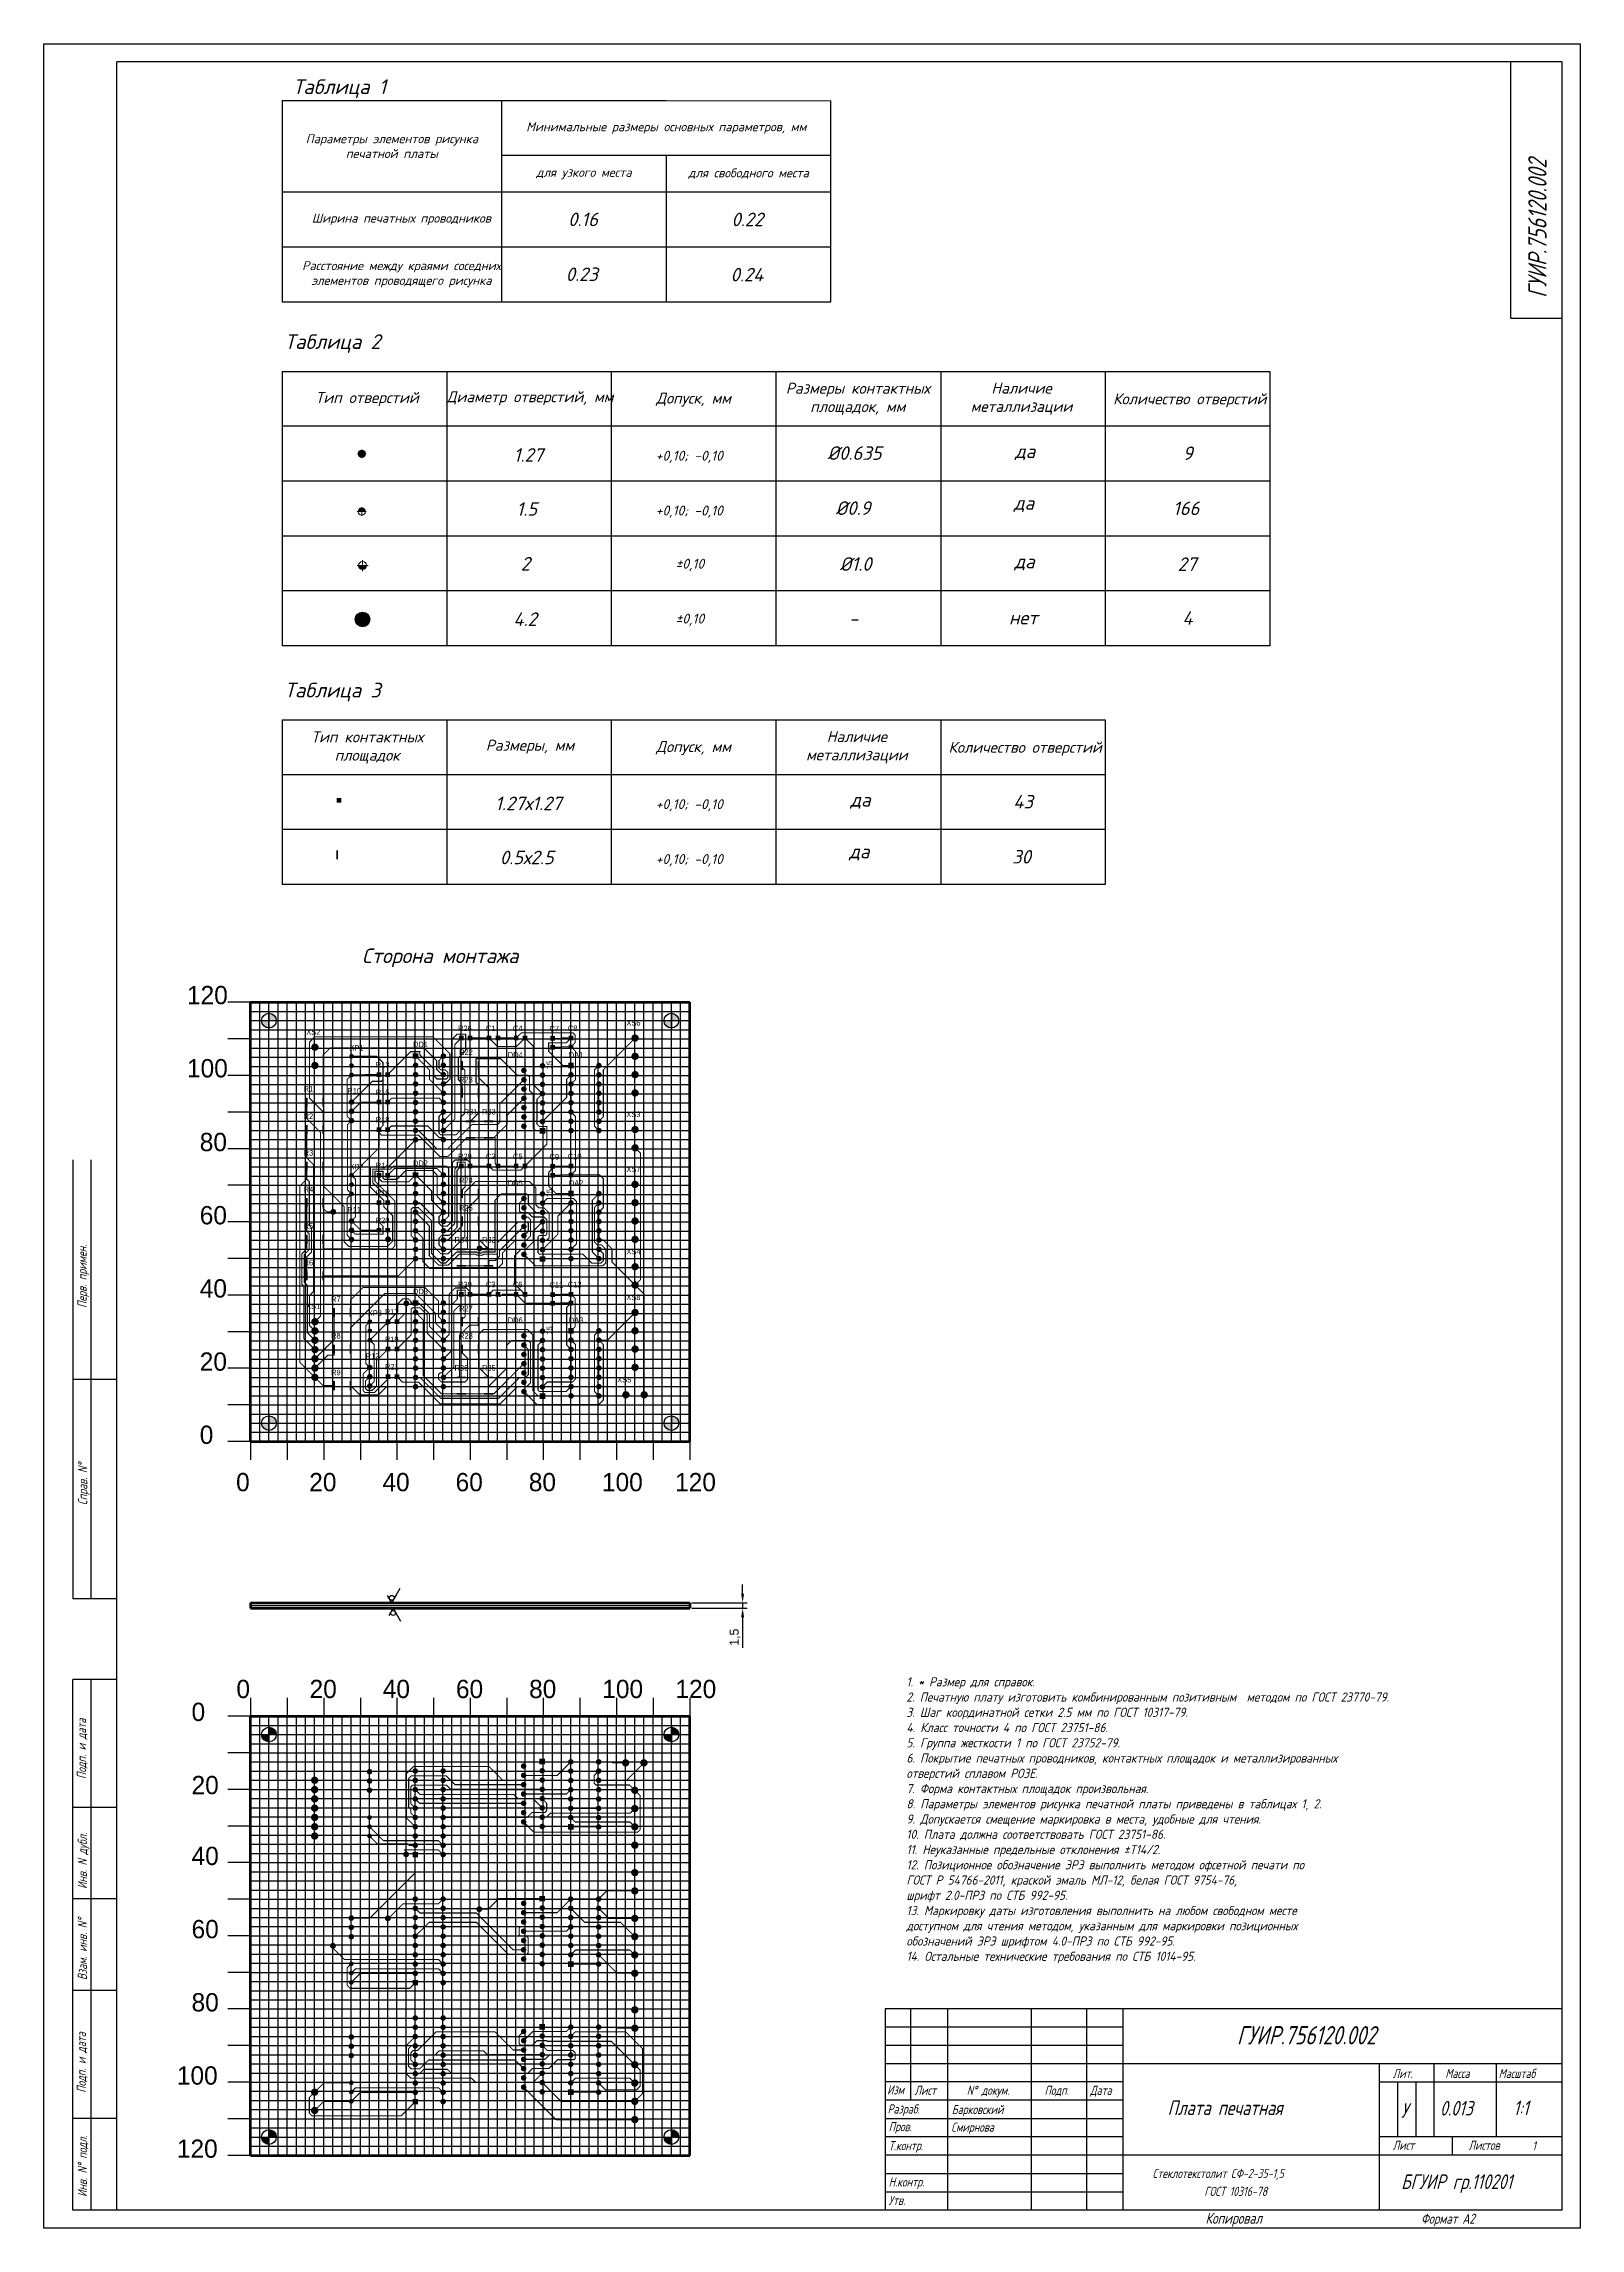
# Model space of a CAD drawing. Header units: millimetres. Extents: x -576 to 507, y -350 to 602.
# Drawn here: x 87 to 507, y 5 to 602 of the extents above; entities that cross this region are included whole.
import ezdxf

# ---------------------------------------------------------------- set-up
doc = ezdxf.new("R2010")
doc.units = ezdxf.units.MM
doc.styles.add('ЕСКД_wwcade', font='wwcade.shx', dxfattribs={"width": 0.9, "oblique": 15})
doc.styles.add('стиль1', font='romans.shx', dxfattribs={"width": 0.75, "oblique": 15, "height": 3.5})
doc.dimstyles.new('ISO-25', dxfattribs={"dimtxt": 2.5, "dimasz": 2.5, "dimexe": 1.25, "dimexo": 0.625, "dimtad": 1, "dimtxsty": 'Standard', "dimcen": 2.5, "dimadec": 0, "dimazin": 0, "dimtfac": 1, "dimtmove": 0, "dimatfit": 3, "dimfxl": 1, "dimarcsym": 0})

msp = doc.modelspace()

# ---------------------------------------------------------------- texts
at = {"style": 'стиль1', "oblique": 15, "width": 0.75}
for s, height, p in [('ГУИР.756120.002', 5, (497.948, 532.929)), ('Перв. примен.', 2.5, (98.932, 256.902)), ('Справ. N%%d', 2.5, (99.087, 203.017)), ('Подп. и дата', 2.5, (98.753, 128.16)), ('Инв. N дубл.', 2.5, (98.997, 98.135)), ('Взам. инв. N%%d', 2.5, (98.997, 73.208)), ('Подп. и дата', 2.5, (98.702, 42.424)), ('Инв. N%%d подл.', 2.5, (98.997, 13.957))]:
    msp.add_text(s, height=height, rotation=90, dxfattribs=at).set_placement(p)
at = {"lineweight": 30}
for s, p in [('120', (126.345, 339.909)), ('100', (126.345, 319.909)), ('80', (129.832, 299.745)), ('60', (129.832, 279.745)), ('40', (129.832, 259.745)), ('20', (129.832, 239.745)), ('0', (129.832, 219.745)), ('0', (139.767, 206.808)), ('20', (159.767, 206.808)), ('40', (179.767, 206.808)), ('60', (199.767, 206.808)), ('80', (219.767, 206.808)), ('100', (239.767, 206.808)), ('120', (259.767, 206.808)), ('0', (139.857, 150.279)), ('20', (159.857, 150.279)), ('40', (179.857, 150.279)), ('60', (199.857, 150.279)), ('80', (219.857, 150.279)), ('100', (239.857, 150.279)), ('120', (259.857, 150.279)), ('0', (127.599, 144.02)), ('20', (127.599, 124.02)), ('40', (127.599, 104.655)), ('60', (127.599, 84.655)), ('80', (127.599, 64.655)), ('100', (123.582, 44.655)), ('120', (123.582, 24.655))]:
    msp.add_text(s, height=5, dxfattribs=at).set_placement(p)
for s, p in [('XS6', (246.457, 334.054)), ('XS2', (158.95, 331.542)), ('XP1', (170.748, 327.247)), ('DD1', (188.123, 328.168)), ('R26', (200.443, 332.552)), ('C1', (208.055, 332.551)), ('C4', (215.443, 332.552)), ('C7', (225.443, 332.457)), ('C8', (230.447, 332.558)), ('R13', (177.943, 322.552)), ('R22', (200.733, 326.017)), ('DD4', (214.042, 325.288)), ('DA1', (230.722, 325.28)), ('R1', (158.233, 316.017)), ('R10', (170.164, 315.458)), ('R15', (177.943, 315.052)), ('R23', (200.733, 318.517)), ('R31', (201.985, 309.767)), ('R33', (206.978, 309.767)), ('XS3', (246.435, 309.06)), ('R2', (158.233, 308.517)), ('R18', (177.943, 307.552)), ('R3', (158.233, 298.517)), ('R29', (200.443, 297.552)), ('C2', (208.055, 297.561)), ('C5', (215.443, 297.552)), ('C9', (225.443, 297.455)), ('C10', (230.447, 297.557)), ('XP2', (170.748, 294.747)), ('R14', (177.943, 295.052)), ('DD2', (188.123, 295.677)), ('R24', (200.733, 291.017)), ('XS7', (246.444, 294.043)), ('R4', (158.233, 288.517)), ('R16', (177.943, 287.552)), ('DD5', (214.042, 290.288)), ('DA2', (230.722, 290.28)), ('R11', (170.164, 282.958)), ('R20', (177.943, 280.052)), ('R25', (200.733, 283.517)), ('R5', (158.233, 278.517)), ('R34', (199.474, 274.777)), ('R32', (206.963, 274.762)), ('R6', (158.233, 268.517)), ('XS4', (246.445, 271.544)), ('R30', (200.443, 262.552)), ('C3', (208.055, 262.556)), ('C6', (215.443, 262.552)), ('C11', (225.443, 262.44)), ('C12', (230.447, 262.541)), ('XS1', (158.917, 256.579)), ('R7', (165.733, 258.517)), ('DD3', (188.123, 260.672)), ('R27', (200.733, 256.017)), ('XS8', (246.444, 259.043)), ('XP3', (175.748, 254.747)), ('R17', (180.443, 255.052)), ('DD6', (214.042, 252.788)), ('DA3', (230.722, 252.78)), ('R8', (165.733, 248.517)), ('R19', (180.443, 247.552)), ('R28', (200.733, 248.517)), ('R9', (165.733, 238.517)), ('R12', (175.164, 242.958)), ('R21', (180.443, 240.052)), ('R36', (199.474, 239.783)), ('R35', (206.978, 239.761)), ('XS5', (243.945, 236.542))]:
    msp.add_text(s, height=1.524).set_placement(p)
for p in [(226.136, 322.115), (226.136, 287.115), (226.136, 249.615)]:
    msp.add_text('15', height=1.5, rotation=90).set_placement(p)
at = {"style": 'стиль1', "oblique": 15, "width": 0.75}
for s, height, p in [('ГУИР.756120.002', 5, (413.316, 55.651)), ('Лит.', 2.5, (455.897, 46.455)), ('Масса', 2.5, (470.271, 46.455)), ('Масштаб', 2.5, (484.864, 46.455)), ('Изм', 2.5, (317.724, 42.002)), ('Лист', 2.5, (325.2, 41.852)), ('N%%d докум. ', 2.5, (339.483, 41.852)), ('Подп.', 2.5, (360.736, 41.852)), ('Дата', 2.5, (373.187, 41.852)), ('Разраб.', 2.5, (317.84, 36.751)), ('Барковский', 2.5, (335.371, 36.612)), ('Плата печатная', 4, (394.383, 36.327)), ('У', 4, (458.146, 35.588)), ('0.013', 4, (468.807, 36.209)), ('1:1', 4, (488.877, 36.305)), ('Пров.', 2.5, (318.141, 31.919)), ('Смирнова', 2.5, (335.231, 31.787)), ('Т.контр.', 2.5, (318.141, 26.724)), ('Лист', 2.5, (455.897, 26.841)), ('Листов', 2.5, (476.621, 26.841)), ('1', 2.5, (494.039, 26.688)), ('Н.контр.', 2.5, (318.141, 16.802)), ('Стеклотекстолит СФ-2-35-1,5', 2.5, (390.252, 19.132)), ('БГУИР гр.110201', 4, (458.216, 16.129)), ('Утв.', 2.5, (318.141, 11.782)), ('ГОСТ 10316-78', 2.5, (404.398, 14.229)), ('Копировал', 3, (404.714, 6.64)), ('Формат А2', 2.75, (463.643, 6.64))]:
    msp.add_text(s, height=height, dxfattribs=at).set_placement(p)
at = {"lineweight": 30, "attachment_point": 5}
for s, insert, char_height, width in [('{\\fISOCPEUR|b0|i1|c204|p34;Таблица \\fISOCPEUR|b0|i1|c0|p34;1}', (168.049, 590.098), 4, 43.47356), ('{\\fISOCPEUR|b0|i1|c204|p34;Минимальные размеры основных параметров, мм}', (257.348, 579.346), 2.43, 89.99997), ('{\\fISOCPEUR|b0|i1|c204|p34;Параметры элементов рисунка печатной платы}', (182.348, 574.385), 2.43, 60), ('{\\fISOCPEUR|b0|i1|c204|p34;для узкого места}', (234.848, 566.885), 2.43, 44.99998), ('{\\fISOCPEUR|b0|i1|c204|p34;для свободного места}', (279.848, 566.885), 2.43, 45), ('{\\fISOCPEUR|b0|i1|c204|p34;Ширина печатных проводников}', (184.956, 554.385), 2.43, 54.78387), ('{\\fISOCPEUR|b0|i1|c204|p34;0\\fISOCPEUR|b0|i1|c0|p34;.16}', (234.588, 554.37), 3.7, 43.47356), ('{\\fISOCPEUR|b0|i1|c204|p34;0\\fISOCPEUR|b0|i1|c0|p34;.\\fISOCPEUR|b0|i1|c204|p34;2\\fISOCPEUR|b0|i1|c0|p34;2}', (279.502, 554.356), 3.7, 43.47356), ('{\\fISOCPEUR|b0|i1|c204|p34;Расстояние между краями соседних элементов проводящего рисунка}', (184.955, 539.385), 2.43, 54.78538), ('{\\fISOCPEUR|b0|i1|c204|p34;0\\fISOCPEUR|b0|i1|c0|p34;.23}', (234.243, 539.377), 3.7, 43.47356), ('{\\fISOCPEUR|b0|i1|c204|p34;0\\fISOCPEUR|b0|i1|c0|p34;.24}', (279.391, 539.281), 3.7, 43.47356), ('{\\fISOCPEUR|b0|i1|c204|p34;Таблица \\fISOCPEUR|b0|i1|c0|p34;2}', (166.148, 520.428), 4, 43.47356), ('{\\fISOCPEUR|b0|i1|c204|p34;Размеры контактных площадок, мм}', (309.686, 505.323), 3, 43.47356), ('{\\fISOCPEUR|b0|i1|c204|p34;Наличие металлизации}', (354.44, 505.368), 3, 43.47356), ('{\\fISOCPEUR|b0|i1|c204|p34;Тип отверстий}', (175.59, 505.281), 3, 43.47356), ('{\\fISOCPEUR|b0|i1|c204|p34;Диаметр отверстий, мм}', (220.092, 505.503), 3, 43.47356), ('{\\fISOCPEUR|b0|i1|c204|p34;Допуск, мм}', (264.803, 505.121), 3, 43.47356), ('{\\fISOCPEUR|b0|i1|c204|p34;Количество отверстий}', (400.433, 504.936), 3, 43.47356), ('{\\fISOCPEUR|b0|i1|c0|p34;1.27}', (219.664, 490.003), 3.7, 43.47356), ('{\\fISOCPEUR|b0|i1|c0|p34;%%C0.635}', (308.792, 490.511), 3.7, 43.47356), ('{\\fISOCPEUR|b0|i1|c204|p34;да}', (355.411, 490.712), 3.7, 43.47356), ('{\\fISOCPEUR|b0|i1|c204|p34;9}', (399.874, 490.474), 3.7, 43.47356), ('{\\fISOCPEUR|b0|i1|c204|p34;да}', (355.1, 476.585), 3.7, 43.47356), ('{\\fISOCPEUR|b0|i1|c0|p34;1.5}', (219.219, 475.237), 3.7, 43.47356), ('{\\fISOCPEUR|b0|i1|c0|p34;%%C0.9}', (308.389, 475.469), 3.7, 43.47356), ('{\\fISOCPEUR|b0|i1|c0|p34;166}', (399.439, 475.427), 3.7, 43.47356), ('{\\fISOCPEUR|b0|i1|c0|p34;2}', (218.848, 460.276), 3.7, 43.47356), ('{\\fISOCPEUR|b0|i1|c0|p34;%%C1.0}', (309.099, 460.203), 3.7, 43.47356), ('{\\fISOCPEUR|b0|i1|c204|p34;да}', (355.255, 460.596), 3.7, 43.47356), ('{\\fISOCPEUR|b0|i1|c0|p34;27}', (399.677, 460.158), 3.7, 43.47356), ('{\\fISOCPEUR|b0|i1|c0|p34;4.2}', (218.755, 445.128), 3.7, 43.47356), ('{\\fISOCPEUR|b0|i1|c204|p34;- }', (308.543, 445.315), 3.7, 43.47356), ('{\\fISOCPEUR|b0|i1|c204|p34;нет}', (354.945, 445.537), 3.7, 43.47356), ('{\\fISOCPEUR|b0|i1|c0|p34;4}', (399.79, 445.406), 3.7, 43.47356), ('{\\fISOCPEUR|b0|i1|c204|p34;Таблица 3}', (166.148, 425.198), 4, 43.47356), ('{\\fISOCPEUR|b0|i1|c204|p34;Тип контактных площадок}', (175.59, 410.051), 3, 43.47356), ('{\\fISOCPEUR|b0|i1|c204|p34;Размеры, мм}', (220.092, 410.274), 3, 43.47356), ('{\\fISOCPEUR|b0|i1|c204|p34;Наличие металлизации}', (309.44, 410.138), 3, 43.47356), ('{\\fISOCPEUR|b0|i1|c204|p34;Допуск, мм}', (264.803, 409.892), 3, 43.47356), ('{\\fISOCPEUR|b0|i1|c204|p34;Количество отверстий}', (355.433, 409.706), 3, 43.47356), ('{\\fISOCPEUR|b0|i1|c0|p34;1.27\\fISOCPEUR|b0|i1|c204|p34;х1.27}', (219.664, 394.774), 3.7, 43.47356), ('{\\fISOCPEUR|b0|i1|c204|p34;да}', (310.411, 395.483), 3.7, 43.47356), ('{\\fISOCPEUR|b0|i1|c204|p34;43}', (354.874, 395.244), 3.7, 43.47356), ('{\\fISOCPEUR|b0|i1|c204|p34;да}', (310.1, 381.356), 3.7, 43.47356), ('{\\fISOCPEUR|b0|i1|c204|p34;0.5х2.5}', (219.219, 380.007), 3.7, 43.47356), ('{\\fISOCPEUR|b0|i1|c204|p34;30}', (354.439, 380.197), 3.7, 43.47356), ('{\\fISOCPEUR|b0|i1|c204|p34;Сторона монтажа}', (195.566, 352.599), 4, 102.30848)]:
    msp.add_mtext(s, dxfattribs=dict(at, insert=insert, char_height=char_height, width=width))
at = {"char_height": 4.5, "width": 21.6, "attachment_point": 4}
for s, insert in [('{\\fISOCPEUR|b0|i1|c204|p34;\\H0.6x;+0\\fISOCPEUR|b0|i1|c0|p34;,10\\fISOCPEUR|b0|i1|c204|p34;; -0,10}', (254.46, 489.492)), ('{\\fISOCPEUR|b0|i1|c204|p34;\\H0.6x;+0\\fISOCPEUR|b0|i1|c0|p34;,10\\fISOCPEUR|b0|i1|c204|p34;; -0,10}', (254.46, 474.492)), ('{\\fISOCPEUR|b0|i1|c0|p34;\\H0.6x;%%P\\fISOCPEUR|b0|i1|c204|p34;0,\\fISOCPEUR|b0|i1|c0|p34;1\\fISOCPEUR|b0|i1|c204|p34;0}', (259.885, 459.966)), ('{\\fISOCPEUR|b0|i1|c0|p34;\\H0.6x;%%P\\fISOCPEUR|b0|i1|c204|p34;0,\\fISOCPEUR|b0|i1|c0|p34;1\\fISOCPEUR|b0|i1|c204|p34;0}', (259.885, 444.966)), ('{\\fISOCPEUR|b0|i1|c204|p34;\\H0.6x;+0\\fISOCPEUR|b0|i1|c0|p34;,10\\fISOCPEUR|b0|i1|c204|p34;; -0,10}', (254.46, 394.263)), ('{\\fISOCPEUR|b0|i1|c204|p34;\\H0.6x;+0\\fISOCPEUR|b0|i1|c0|p34;,10\\fISOCPEUR|b0|i1|c204|p34;; -0,10}', (254.46, 379.263))]:
    msp.add_mtext(s, dxfattribs=dict(at, insert=insert))
at = {"insert": (322.984, 77.795), "char_height": 2.5, "width": 169.18609, "attachment_point": 7, "style": 'ЕСКД_wwcade'}
msp.add_mtext('{\\fISOCPEUR|b0|i0|c204|p34;1. * Размер для справок.\\P2. Печатную плату изготовить комбинированным позитивным  методом по ГОСТ 23770-79.\\P3. Шаг координатной сетки 2.5 мм по ГОСТ 10317-79.\\P4. Класс точности 4 по ГОСТ 23751-86.\\P5. Группа жесткости 1 по ГОСТ 23752-79.\\P6. Покрытие печатных проводников, контактных площадок и металлизированных\\Pотверстий\\fISOCPEUR|b0|i0|c0|p34; \\fISOCPEUR|b0|i0|c204|p34;сплавом РОЗЕ.\\P7. Форма контактных площадок произвольная.\\fISOCPEUR|b0|i0|c0|p34;\\P8\\fISOCPEUR|b0|i0|c204|p34;. Параметры элементов рисунка печатной платы приведены в таблицах 1, 2.\\P9. Допускается смещение маркировка в места, удобные для чтения.\\P\\fISOCPEUR|b0|i1|c0|p34;\\Q0;\\C0;1\\fISOCPEUR|b0|i1|c204|p34;0. Плата должна соответствовать ГОСТ 23751-86.\\P\\fISOCPEUR|b0|i0|c204|p34;\\Q15;\\C7;11. Неуказанные предельные отклонения \\fISOCPEUR|b0|i0|c0|p34;%%PT14/2\\fISOCPEUR|b0|i0|c204|p34;.\\P1\\fISOCPEUR|b0|i0|c0|p34;2\\fISOCPEUR|b0|i0|c204|p34;. Позиционное обозначение ЭРЭ выполнить методом офсетной печати по\\PГОСТ Р 54766-2011, краской эмаль МЛ-12, белая ГОСТ 9754-76, \\fISOCPEUR|b0|i0|c0|p34;\\P\\fISOCPEUR|b0|i0|c204|p34;шрифт 2.0-ПР3 по СТБ 992-95.\\P1\\fISOCPEUR|b0|i0|c0|p34;3\\fISOCPEUR|b0|i0|c204|p34;. Маркировку даты изготовления выполнить на любом свободном месте \\Pдоступном для чтения методом, указанным для маркировки позиционных \\Pобозначений ЭРЭ шрифтом \\fISOCPEUR|b0|i0|c0|p34;4\\fISOCPEUR|b0|i0|c204|p34;.0-ПР3 по СТБ 992-95.\\P\\fISOCPEUR|b0|i0|c0|p34;1\\fISOCPEUR|b0|i0|c204|p34;4. Остальные технические требования по СТБ 1014-95. }', dxfattribs=at)

# ---------------------------------------------------------------- blocks, each defined once
blk = doc.blocks.new('*D2')
at = {"color": 0, "lineweight": -2, "transparency": 16777216}
for p, q in [((278.22, 178.85), (278.22, 181.35)), ((264.37, 176.35), (279.47, 176.35)), ((264.37, 174.85), (279.47, 174.85)), ((278.22, 176.35), (278.22, 174.85)), ((278.22, 172.35), (278.22, 164.01))]:
    blk.add_line(p, q, dxfattribs=at)
at = {"color": 0, "transparency": 16777216}
for points in [[(277.8, 178.85), (278.63, 178.85), (278.22, 176.35)], [(277.8, 172.35), (278.63, 172.35), (278.22, 174.85)]]:
    blk.add_solid(points, dxfattribs=at)
at = {"layer": 'Defpoints', "color": 0, "transparency": 16777216}
for p in [(263.74, 176.35), (263.74, 174.85), (278.22, 174.85)]:
    blk.add_point(p, dxfattribs=at)
at = {"color": 0, "transparency": 16777216, "insert": (276.13, 166.93), "char_height": 2.5, "attachment_point": 5, "rotation": 90}
blk.add_mtext('1,5', dxfattribs=at)

# ---------------------------------------------------------------- dimensions: what is measured, and where the dimension line sits
dim = msp.add_linear_dim(base=(278.216, 174.848), p1=(263.744, 176.348), p2=(263.744, 174.848), angle=90, dimstyle='ISO-25')
dim.commit()
dim.dimension.update_dxf_attribs({"geometry": '*D2', "text_midpoint": (276.132, 166.931)})

# ---------------------------------------------------------------- hatches: boundary and pattern name
at = {"linetype": 'Continuous', "lineweight": 30}
h = msp.add_hatch(color=256, dxfattribs=at)
h.dxf.hatch_style = 1
h.paths.add_polyline_path([(174.136, 491.335, 0.4142136), (173.136, 490.335), (174.136, 490.335)])
h.paths.add_polyline_path([(174.136, 490.335), (173.136, 490.335, 0.4142136), (174.136, 489.335)])
h.paths.add_polyline_path([(175.136, 490.335), (174.136, 490.335), (174.136, 489.335, 0.4142136)])
h.paths.add_polyline_path([(174.136, 491.335), (174.136, 490.335), (175.136, 490.335, 0.4142136)])
h = msp.add_hatch(color=256, dxfattribs=at)
h.dxf.hatch_style = 1
h.paths.add_polyline_path([(174.105, 475.527, 0.4142136), (173.105, 474.527), (174.105, 474.527)])
h.paths.add_polyline_path([(174.105, 475.527), (174.105, 474.527), (175.105, 474.527, 0.4142136)])
h = msp.add_hatch(color=256, dxfattribs=at)
h.dxf.hatch_style = 1
h.paths.add_polyline_path([(174.334, 459.778), (173.234, 459.778, 0.4142136), (174.334, 458.678)])
h.paths.add_polyline_path([(175.434, 459.778), (174.334, 459.778), (174.334, 458.678, 0.4142136)])
h = msp.add_hatch(color=256)
h.dxf.hatch_style = 1
h.paths.add_polyline_path([(172.333, 445.048, 1), (176.333, 445.048, 1)])
h = msp.add_hatch(color=256)
h.dxf.hatch_style = 1
h.paths.add_polyline_path([(258.744, 337.419), (258.744, 335.419), (260.744, 335.419, 0.4142136)])
h.paths.add_polyline_path([(258.744, 335.419), (256.744, 335.419, 0.4142136), (258.744, 333.419)])
h.paths.add_polyline_path([(148.744, 337.419), (148.744, 335.419), (150.744, 335.419, 0.4142136)])
h.paths.add_polyline_path([(148.744, 335.419), (146.744, 335.419, 0.4142136), (148.744, 333.419)])
h.paths.add_polyline_path([(148.744, 227.419), (148.744, 225.419), (150.744, 225.419, 0.4142136)])
h.paths.add_polyline_path([(148.744, 225.419), (146.744, 225.419, 0.4142136), (148.744, 223.419)])
h.paths.add_polyline_path([(258.744, 227.419), (258.744, 225.419), (260.744, 225.419, 0.4142136)])
h.paths.add_polyline_path([(258.744, 225.419), (256.744, 225.419, 0.4142136), (258.744, 223.419)])
h = msp.add_hatch(color=256)
h.dxf.hatch_style = 1
h.paths.add_polyline_path([(148.744, 142.33), (148.744, 140.33), (150.744, 140.33, 0.4142136)])
h.paths.add_polyline_path([(148.744, 140.33), (146.744, 140.33, 0.4142136), (148.744, 138.33)])
h = msp.add_hatch(color=256)
h.dxf.hatch_style = 1
h.paths.add_polyline_path([(258.744, 142.33), (258.744, 140.33), (260.744, 140.33, 0.4142136)])
h.paths.add_polyline_path([(258.744, 140.33), (256.744, 140.33, 0.4142136), (258.744, 138.33)])
h = msp.add_hatch(color=256)
h.dxf.hatch_style = 1
h.paths.add_polyline_path([(148.744, 32.33), (148.744, 30.33), (150.744, 30.33, 0.4142136)])
h.paths.add_polyline_path([(148.744, 30.33), (146.744, 30.33, 0.4142136), (148.744, 28.33)])
h = msp.add_hatch(color=256)
h.dxf.hatch_style = 1
h.paths.add_polyline_path([(258.744, 32.33), (258.744, 30.33), (260.744, 30.33, 0.4142136)])
h.paths.add_polyline_path([(258.744, 30.33), (256.744, 30.33, 0.4142136), (258.744, 28.33)])

# ---------------------------------------------------------------- linework, layer by layer
for p, q in [((87.179, 5.39), (87.179, 602.39)), ((87.179, 602.39), (507.179, 602.39)), ((107.179, 50.39), (107.179, 597.39)), ((502.179, 597.39), (107.179, 597.39)), ((488.179, 527.39), (488.179, 597.39)), ((502.179, 10.39), (502.179, 597.39)), ((507.179, 602.39), (507.179, 5.39)), ((488.179, 527.39), (502.179, 527.39)), ((143.744, 340.419), (137.494, 340.419)), ((146.244, 220.419), (146.244, 340.419)), ((148.744, 220.419), (148.744, 340.419)), ((151.244, 220.419), (151.244, 340.419)), ((151.244, 220.419), (151.244, 340.419)), ((151.244, 220.419), (151.244, 340.419)), ((151.244, 220.419), (151.244, 340.419)), ((153.744, 220.419), (153.744, 340.419)), ((156.244, 220.419), (156.244, 340.419)), ((156.244, 220.419), (156.244, 340.419)), ((156.244, 220.419), (156.244, 340.419)), ((156.244, 220.419), (156.244, 340.419)), ((158.744, 220.419), (158.744, 340.419)), ((161.244, 220.419), (161.244, 340.419)), ((161.244, 220.419), (161.244, 340.419)), ((161.244, 220.419), (161.244, 340.419)), ((161.244, 220.419), (161.244, 340.419)), ((163.744, 220.419), (163.744, 340.419)), ((166.244, 220.419), (166.244, 340.419)), ((166.244, 220.419), (166.244, 340.419)), ((166.244, 220.419), (166.244, 340.419)), ((166.244, 220.419), (166.244, 340.419)), ((168.744, 220.419), (168.744, 340.419)), ((171.244, 220.419), (171.244, 340.419)), ((171.244, 220.419), (171.244, 340.419)), ((171.244, 220.419), (171.244, 340.419)), ((171.244, 220.419), (171.244, 340.419)), ((173.744, 220.419), (173.744, 340.419)), ((176.244, 220.419), (176.244, 340.419)), ((176.244, 220.419), (176.244, 340.419)), ((176.244, 220.419), (176.244, 340.419)), ((176.244, 220.419), (176.244, 340.419)), ((178.744, 220.419), (178.744, 340.419)), ((178.744, 220.419), (178.744, 340.419)), ((181.244, 220.419), (181.244, 340.419)), ((181.244, 220.419), (181.244, 340.419)), ((181.244, 220.419), (181.244, 340.419)), ((181.244, 220.419), (181.244, 340.419)), ((181.244, 220.419), (181.244, 340.419)), ((181.244, 220.419), (181.244, 340.419)), ((181.244, 220.419), (181.244, 340.419)), ((181.244, 220.419), (181.244, 340.419)), ((183.744, 220.419), (183.744, 340.419)), ((186.244, 220.419), (186.244, 340.419)), ((186.244, 220.419), (186.244, 340.419)), ((186.244, 220.419), (186.244, 340.419)), ((186.244, 220.419), (186.244, 340.419)), ((188.744, 220.419), (188.744, 340.419)), ((191.244, 220.419), (191.244, 340.419)), ((191.244, 220.419), (191.244, 340.419)), ((191.244, 220.419), (191.244, 340.419)), ((191.244, 220.419), (191.244, 340.419)), ((193.744, 220.419), (193.744, 340.419)), ((196.244, 220.419), (196.244, 340.419)), ((196.244, 220.419), (196.244, 340.419)), ((196.244, 220.419), (196.244, 340.419)), ((196.244, 220.419), (196.244, 340.419)), ((198.744, 220.419), (198.744, 340.419)), ((201.244, 220.419), (201.244, 340.419)), ((201.244, 220.419), (201.244, 340.419)), ((201.244, 220.419), (201.244, 340.419)), ((201.244, 220.419), (201.244, 340.419)), ((203.744, 220.419), (203.744, 340.419)), ((203.744, 220.419), (203.744, 340.419)), ((206.244, 220.419), (206.244, 340.419)), ((206.244, 220.419), (206.244, 340.419)), ((206.244, 220.419), (206.244, 340.419)), ((206.244, 220.419), (206.244, 340.419)), ((206.244, 220.419), (206.244, 340.419)), ((206.244, 220.419), (206.244, 340.419)), ((206.244, 220.419), (206.244, 340.419)), ((206.244, 220.419), (206.244, 340.419)), ((208.744, 220.419), (208.744, 340.419)), ((211.244, 220.419), (211.244, 340.419)), ((211.244, 220.419), (211.244, 340.419)), ((211.244, 220.419), (211.244, 340.419)), ((211.244, 220.419), (211.244, 340.419)), ((213.744, 220.419), (213.744, 340.419)), ((216.244, 220.419), (216.244, 340.419)), ((216.244, 220.419), (216.244, 340.419)), ((216.244, 220.419), (216.244, 340.419)), ((216.244, 220.419), (216.244, 340.419)), ((218.744, 220.419), (218.744, 340.419)), ((221.244, 220.419), (221.244, 340.419)), ((221.244, 220.419), (221.244, 340.419)), ((221.244, 220.419), (221.244, 340.419)), ((221.244, 220.419), (221.244, 340.419)), ((223.744, 220.419), (223.744, 340.419)), ((226.244, 220.419), (226.244, 340.419)), ((226.244, 220.419), (226.244, 340.419)), ((226.244, 220.419), (226.244, 340.419)), ((226.244, 220.419), (226.244, 340.419)), ((228.744, 220.419), (228.744, 340.419)), ((228.744, 220.419), (228.744, 340.419)), ((231.244, 220.419), (231.244, 340.419)), ((231.244, 220.419), (231.244, 340.419)), ((231.244, 220.419), (231.244, 340.419)), ((231.244, 220.419), (231.244, 340.419)), ((231.244, 220.419), (231.244, 340.419)), ((231.244, 220.419), (231.244, 340.419)), ((231.244, 220.419), (231.244, 340.419)), ((231.244, 220.419), (231.244, 340.419)), ((233.744, 220.419), (233.744, 340.419)), ((236.244, 220.419), (236.244, 340.419)), ((236.244, 220.419), (236.244, 340.419)), ((236.244, 220.419), (236.244, 340.419)), ((236.244, 220.419), (236.244, 340.419)), ((238.744, 220.419), (238.744, 340.419)), ((241.244, 220.419), (241.244, 340.419)), ((241.244, 220.419), (241.244, 340.419)), ((241.244, 220.419), (241.244, 340.419)), ((241.244, 220.419), (241.244, 340.419)), ((243.744, 220.419), (243.744, 340.419)), ((246.244, 220.419), (246.244, 340.419)), ((246.244, 220.419), (246.244, 340.419)), ((246.244, 220.419), (246.244, 340.419)), ((246.244, 220.419), (246.244, 340.419)), ((248.744, 220.419), (248.744, 340.419)), ((251.244, 220.419), (251.244, 340.419)), ((251.244, 220.419), (251.244, 340.419)), ((251.244, 220.419), (251.244, 340.419)), ((251.244, 220.419), (251.244, 340.419)), ((253.744, 220.419), (253.744, 340.419)), ((253.744, 220.419), (253.744, 340.419)), ((256.244, 220.419), (256.244, 340.419)), ((256.244, 220.419), (256.244, 340.419)), ((256.244, 220.419), (256.244, 340.419)), ((256.244, 220.419), (256.244, 340.419)), ((256.244, 220.419), (256.244, 340.419)), ((256.244, 220.419), (256.244, 340.419)), ((256.244, 220.419), (256.244, 340.419)), ((256.244, 220.419), (256.244, 340.419)), ((258.744, 220.419), (258.744, 340.419)), ((261.244, 220.419), (261.244, 340.419)), ((261.244, 220.419), (261.244, 340.419)), ((261.244, 220.419), (261.244, 340.419)), ((261.244, 220.419), (261.244, 340.419)), ((143.744, 337.919), (263.744, 337.919)), ((143.744, 335.419), (263.744, 335.419)), ((146.244, 335.419), (151.244, 335.419)), ((146.244, 335.419), (151.244, 335.419)), ((148.744, 337.919), (148.744, 332.919)), ((148.744, 337.919), (148.744, 332.919)), ((148.744, 335.419), (263.744, 335.419)), ((256.244, 335.419), (261.244, 335.419)), ((256.244, 335.419), (261.244, 335.419)), ((258.744, 337.919), (258.744, 332.919)), ((258.744, 337.919), (258.744, 332.919)), ((143.744, 330.419), (137.494, 330.419)), ((143.744, 332.919), (263.744, 332.919)), ((143.744, 330.419), (263.744, 330.419)), ((143.744, 327.919), (263.744, 327.919)), ((143.744, 325.419), (263.744, 325.419)), ((143.744, 322.919), (263.744, 322.919)), ((143.744, 320.419), (137.494, 320.419)), ((143.744, 320.419), (263.744, 320.419)), ((143.744, 317.919), (263.744, 317.919)), ((148.744, 320.419), (263.744, 320.419)), ((143.744, 315.419), (263.744, 315.419)), ((143.744, 312.919), (263.744, 312.919)), ((143.744, 310.419), (137.494, 310.419)), ((143.744, 310.419), (263.744, 310.419)), ((143.744, 307.919), (263.744, 307.919)), ((143.744, 305.419), (263.744, 305.419)), ((148.744, 305.419), (263.744, 305.419)), ((143.744, 300.419), (137.494, 300.419)), ((143.744, 302.919), (263.744, 302.919)), ((143.744, 300.419), (263.744, 300.419)), ((95.179, 297.39), (95.179, 177.39)), ((100.179, 177.39), (100.179, 297.39)), ((143.744, 297.919), (263.744, 297.919)), ((143.744, 295.419), (263.744, 295.419)), ((143.744, 292.919), (263.744, 292.919)), ((143.744, 290.419), (137.494, 290.419)), ((143.744, 290.419), (263.744, 290.419)), ((143.744, 287.919), (263.744, 287.919)), ((148.744, 290.419), (263.744, 290.419)), ((143.744, 285.419), (263.744, 285.419)), ((143.744, 282.919), (263.744, 282.919)), ((143.744, 280.419), (137.494, 280.419)), ((143.744, 280.419), (263.744, 280.419)), ((143.744, 277.919), (263.744, 277.919)), ((143.744, 275.419), (263.744, 275.419)), ((148.744, 275.419), (263.744, 275.419)), ((143.744, 270.419), (137.494, 270.419)), ((143.744, 272.919), (263.744, 272.919)), ((143.744, 270.419), (263.744, 270.419)), ((143.744, 267.919), (263.744, 267.919)), ((143.744, 265.419), (263.744, 265.419)), ((143.744, 262.919), (263.744, 262.919)), ((143.744, 260.419), (137.494, 260.419)), ((143.744, 260.419), (263.744, 260.419)), ((143.744, 257.919), (263.744, 257.919)), ((148.744, 260.419), (263.744, 260.419)), ((143.744, 255.419), (263.744, 255.419)), ((143.744, 252.919), (263.744, 252.919)), ((143.744, 250.419), (137.494, 250.419)), ((143.744, 250.419), (263.744, 250.419)), ((143.744, 247.919), (263.744, 247.919)), ((143.744, 245.419), (263.744, 245.419)), ((148.744, 245.419), (263.744, 245.419)), ((143.744, 240.419), (137.494, 240.419)), ((143.744, 242.919), (263.744, 242.919)), ((143.744, 240.419), (263.744, 240.419)), ((107.179, 237.39), (95.179, 237.39)), ((143.744, 237.919), (263.744, 237.919)), ((143.744, 235.419), (263.744, 235.419)), ((143.744, 232.919), (263.744, 232.919)), ((143.744, 230.419), (137.494, 230.419)), ((143.744, 230.419), (263.744, 230.419)), ((143.744, 227.919), (263.744, 227.919)), ((148.744, 230.419), (150.744, 230.419)), ((148.744, 227.919), (148.744, 222.919)), ((148.744, 227.919), (148.744, 222.919)), ((153.744, 225.419), (153.744, 227.419)), ((258.744, 227.919), (258.744, 222.919)), ((258.744, 227.919), (258.744, 222.919)), ((143.744, 225.419), (263.744, 225.419)), ((143.744, 222.919), (263.744, 222.919)), ((146.244, 225.419), (151.244, 225.419)), ((146.244, 225.419), (151.244, 225.419)), ((256.244, 225.419), (261.244, 225.419)), ((256.244, 225.419), (261.244, 225.419)), ((143.744, 220.419), (137.494, 220.419)), ((143.744, 220.419), (143.744, 215.419)), ((153.744, 220.419), (153.744, 215.419)), ((163.744, 220.419), (163.744, 215.419)), ((173.744, 220.419), (173.744, 215.419)), ((183.744, 220.419), (183.744, 215.419)), ((193.744, 220.419), (193.744, 215.419)), ((203.744, 220.419), (203.744, 215.419)), ((213.744, 220.419), (213.744, 215.419)), ((223.744, 220.419), (223.744, 215.419)), ((233.744, 220.419), (233.744, 215.419)), ((243.744, 220.419), (243.744, 215.419)), ((253.744, 220.419), (253.744, 215.419)), ((263.744, 220.419), (263.744, 215.419)), ((107.179, 177.39), (95.179, 177.39)), ((143.744, 175.598), (263.744, 175.598)), ((182.678, 174.848), (184.664, 171.283)), ((95.179, 10.39), (95.179, 155.39)), ((107.179, 155.39), (95.179, 155.39)), ((100.179, 10.39), (100.179, 155.39)), ((143.744, 150.33), (143.744, 145.33)), ((153.744, 150.33), (153.744, 145.33)), ((163.744, 150.33), (163.744, 145.33)), ((173.744, 150.33), (173.744, 145.33)), ((183.744, 150.33), (183.744, 145.33)), ((193.744, 150.33), (193.744, 145.33)), ((203.744, 150.33), (203.744, 145.33)), ((213.744, 150.33), (213.744, 145.33)), ((223.744, 150.33), (223.744, 145.33)), ((233.744, 150.33), (233.744, 145.33)), ((243.744, 150.33), (243.744, 145.33)), ((253.744, 150.33), (253.744, 145.33)), ((263.744, 150.33), (263.744, 145.33)), ((143.744, 145.33), (137.494, 145.33)), ((146.244, 25.33), (146.244, 145.33)), ((148.744, 25.33), (148.744, 145.33)), ((151.244, 25.33), (151.244, 145.33)), ((151.244, 25.33), (151.244, 145.33)), ((151.244, 25.33), (151.244, 145.33)), ((151.244, 25.33), (151.244, 145.33)), ((153.744, 25.33), (153.744, 145.33)), ((156.244, 25.33), (156.244, 145.33)), ((156.244, 25.33), (156.244, 145.33)), ((156.244, 25.33), (156.244, 145.33)), ((156.244, 25.33), (156.244, 145.33)), ((158.744, 25.33), (158.744, 145.33)), ((161.244, 25.33), (161.244, 145.33)), ((161.244, 25.33), (161.244, 145.33)), ((161.244, 25.33), (161.244, 145.33)), ((161.244, 25.33), (161.244, 145.33)), ((163.744, 25.33), (163.744, 145.33)), ((166.244, 25.33), (166.244, 145.33)), ((166.244, 25.33), (166.244, 145.33)), ((166.244, 25.33), (166.244, 145.33)), ((166.244, 25.33), (166.244, 145.33)), ((168.744, 25.33), (168.744, 145.33)), ((171.244, 25.33), (171.244, 145.33)), ((171.244, 25.33), (171.244, 145.33)), ((171.244, 25.33), (171.244, 145.33)), ((171.244, 25.33), (171.244, 145.33)), ((173.744, 25.33), (173.744, 145.33)), ((176.244, 25.33), (176.244, 145.33)), ((176.244, 25.33), (176.244, 145.33)), ((176.244, 25.33), (176.244, 145.33)), ((176.244, 25.33), (176.244, 145.33)), ((178.744, 25.33), (178.744, 145.33)), ((178.744, 25.33), (178.744, 145.33)), ((181.244, 25.33), (181.244, 145.33)), ((181.244, 25.33), (181.244, 145.33)), ((181.244, 25.33), (181.244, 145.33)), ((181.244, 25.33), (181.244, 145.33)), ((181.244, 25.33), (181.244, 145.33)), ((181.244, 25.33), (181.244, 145.33)), ((181.244, 25.33), (181.244, 145.33)), ((181.244, 25.33), (181.244, 145.33)), ((183.744, 25.33), (183.744, 145.33)), ((186.244, 25.33), (186.244, 145.33)), ((186.244, 25.33), (186.244, 145.33)), ((186.244, 25.33), (186.244, 145.33)), ((186.244, 25.33), (186.244, 145.33)), ((188.744, 25.33), (188.744, 145.33)), ((191.244, 25.33), (191.244, 145.33)), ((191.244, 25.33), (191.244, 145.33)), ((191.244, 25.33), (191.244, 145.33)), ((191.244, 25.33), (191.244, 145.33)), ((193.744, 25.33), (193.744, 145.33)), ((196.244, 25.33), (196.244, 145.33)), ((196.244, 25.33), (196.244, 145.33)), ((196.244, 25.33), (196.244, 145.33)), ((196.244, 25.33), (196.244, 145.33)), ((198.744, 25.33), (198.744, 145.33)), ((201.244, 25.33), (201.244, 145.33)), ((201.244, 25.33), (201.244, 145.33)), ((201.244, 25.33), (201.244, 145.33)), ((201.244, 25.33), (201.244, 145.33)), ((203.744, 25.33), (203.744, 145.33)), ((203.744, 25.33), (203.744, 145.33)), ((206.244, 25.33), (206.244, 145.33)), ((206.244, 25.33), (206.244, 145.33)), ((206.244, 25.33), (206.244, 145.33)), ((206.244, 25.33), (206.244, 145.33)), ((206.244, 25.33), (206.244, 145.33)), ((206.244, 25.33), (206.244, 145.33)), ((206.244, 25.33), (206.244, 145.33)), ((206.244, 25.33), (206.244, 145.33)), ((208.744, 25.33), (208.744, 145.33)), ((211.244, 25.33), (211.244, 145.33)), ((211.244, 25.33), (211.244, 145.33)), ((211.244, 25.33), (211.244, 145.33)), ((211.244, 25.33), (211.244, 145.33)), ((213.744, 25.33), (213.744, 145.33)), ((216.244, 25.33), (216.244, 145.33)), ((216.244, 25.33), (216.244, 145.33)), ((216.244, 25.33), (216.244, 145.33)), ((216.244, 25.33), (216.244, 145.33)), ((218.744, 25.33), (218.744, 145.33)), ((221.244, 25.33), (221.244, 145.33)), ((221.244, 25.33), (221.244, 145.33)), ((221.244, 25.33), (221.244, 145.33)), ((221.244, 25.33), (221.244, 145.33)), ((223.744, 25.33), (223.744, 145.33)), ((226.244, 25.33), (226.244, 145.33)), ((226.244, 25.33), (226.244, 145.33)), ((226.244, 25.33), (226.244, 145.33)), ((226.244, 25.33), (226.244, 145.33)), ((228.744, 25.33), (228.744, 145.33)), ((228.744, 25.33), (228.744, 145.33)), ((231.244, 25.33), (231.244, 145.33)), ((231.244, 25.33), (231.244, 145.33)), ((231.244, 25.33), (231.244, 145.33)), ((231.244, 25.33), (231.244, 145.33)), ((231.244, 25.33), (231.244, 145.33)), ((231.244, 25.33), (231.244, 145.33)), ((231.244, 25.33), (231.244, 145.33)), ((231.244, 25.33), (231.244, 145.33)), ((233.744, 25.33), (233.744, 145.33)), ((236.244, 25.33), (236.244, 145.33)), ((236.244, 25.33), (236.244, 145.33)), ((236.244, 25.33), (236.244, 145.33)), ((236.244, 25.33), (236.244, 145.33)), ((238.744, 25.33), (238.744, 145.33)), ((241.244, 25.33), (241.244, 145.33)), ((241.244, 25.33), (241.244, 145.33)), ((241.244, 25.33), (241.244, 145.33)), ((241.244, 25.33), (241.244, 145.33)), ((243.744, 25.33), (243.744, 145.33)), ((246.244, 25.33), (246.244, 145.33)), ((246.244, 25.33), (246.244, 145.33)), ((246.244, 25.33), (246.244, 145.33)), ((246.244, 25.33), (246.244, 145.33)), ((248.744, 25.33), (248.744, 145.33)), ((251.244, 25.33), (251.244, 145.33)), ((251.244, 25.33), (251.244, 145.33)), ((251.244, 25.33), (251.244, 145.33)), ((251.244, 25.33), (251.244, 145.33)), ((253.744, 25.33), (253.744, 145.33)), ((253.744, 25.33), (253.744, 145.33)), ((256.244, 25.33), (256.244, 145.33)), ((256.244, 25.33), (256.244, 145.33)), ((256.244, 25.33), (256.244, 145.33)), ((256.244, 25.33), (256.244, 145.33)), ((256.244, 25.33), (256.244, 145.33)), ((256.244, 25.33), (256.244, 145.33)), ((256.244, 25.33), (256.244, 145.33)), ((256.244, 25.33), (256.244, 145.33)), ((258.744, 25.33), (258.744, 145.33)), ((261.244, 25.33), (261.244, 145.33)), ((261.244, 25.33), (261.244, 145.33)), ((261.244, 25.33), (261.244, 145.33)), ((261.244, 25.33), (261.244, 145.33)), ((143.744, 142.83), (263.744, 142.83)), ((143.744, 140.33), (263.744, 140.33)), ((143.744, 137.83), (263.744, 137.83)), ((146.244, 140.33), (151.244, 140.33)), ((148.744, 142.83), (148.744, 137.83)), ((148.744, 142.83), (148.744, 137.83)), ((148.744, 140.33), (263.744, 140.33)), ((256.244, 140.33), (261.244, 140.33)), ((258.744, 142.83), (258.744, 137.83)), ((258.744, 142.83), (258.744, 137.83)), ((143.744, 135.33), (137.494, 135.33)), ((143.744, 135.33), (263.744, 135.33)), ((143.744, 132.83), (263.744, 132.83)), ((143.744, 130.33), (263.744, 130.33)), ((143.744, 127.83), (263.744, 127.83)), ((107.179, 120.39), (95.179, 120.39)), ((143.744, 125.33), (137.494, 125.33)), ((143.744, 125.33), (263.744, 125.33)), ((143.744, 122.83), (263.744, 122.83)), ((143.744, 120.33), (263.744, 120.33)), ((148.744, 125.33), (263.744, 125.33)), ((143.744, 115.33), (137.494, 115.33)), ((143.744, 117.83), (263.744, 117.83)), ((143.744, 115.33), (263.744, 115.33)), ((143.744, 112.83), (263.744, 112.83)), ((143.744, 110.33), (263.744, 110.33)), ((143.744, 107.83), (263.744, 107.83)), ((148.744, 110.33), (263.744, 110.33)), ((143.744, 105.33), (137.494, 105.33)), ((143.744, 105.33), (263.744, 105.33)), ((143.744, 102.83), (263.744, 102.83)), ((143.744, 100.33), (263.744, 100.33)), ((143.744, 97.83), (263.744, 97.83)), ((107.179, 95.39), (95.179, 95.39)), ((143.744, 95.33), (137.494, 95.33)), ((143.744, 95.33), (263.744, 95.33)), ((143.744, 92.83), (263.744, 92.83)), ((143.744, 90.33), (263.744, 90.33)), ((148.744, 95.33), (263.744, 95.33)), ((143.744, 85.33), (137.494, 85.33)), ((143.744, 87.83), (263.744, 87.83)), ((143.744, 85.33), (263.744, 85.33)), ((143.744, 82.83), (263.744, 82.83)), ((143.744, 80.33), (263.744, 80.33)), ((143.744, 77.83), (263.744, 77.83)), ((148.744, 80.33), (263.744, 80.33)), ((143.744, 75.33), (137.494, 75.33)), ((143.744, 75.33), (263.744, 75.33)), ((143.744, 72.83), (263.744, 72.83)), ((107.179, 70.39), (95.179, 70.39)), ((143.744, 70.33), (263.744, 70.33)), ((143.744, 67.83), (263.744, 67.83)), ((143.744, 65.33), (137.494, 65.33)), ((143.744, 65.33), (263.744, 65.33)), ((143.744, 62.83), (263.744, 62.83)), ((143.744, 60.33), (263.744, 60.33)), ((148.744, 65.33), (263.744, 65.33)), ((317.179, 65.39), (317.179, 10.39)), ((502.179, 65.39), (317.179, 65.39)), ((382.179, 60.39), (317.179, 60.39)), ((324.179, 40.39), (324.179, 65.39)), ((334.179, 65.39), (334.179, 10.39)), ((357.179, 10.39), (357.179, 65.39)), ((372.179, 65.39), (372.179, 10.39)), ((382.179, 65.39), (382.179, 10.39)), ((143.744, 55.33), (137.494, 55.33)), ((143.744, 57.83), (263.744, 57.83)), ((143.744, 55.33), (263.744, 55.33)), ((382.179, 55.39), (317.179, 55.39)), ((107.179, 10.39), (107.179, 50.39)), ((143.744, 52.83), (263.744, 52.83)), ((143.744, 50.33), (263.744, 50.33)), ((143.744, 47.83), (263.744, 47.83)), ((148.744, 50.33), (263.744, 50.33)), ((317.179, 50.39), (502.179, 50.39)), ((452.179, 50.39), (452.179, 10.39)), ((467.179, 50.39), (467.179, 30.39)), ((484.179, 50.39), (484.179, 30.39)), ((143.744, 45.33), (137.494, 45.33)), ((143.744, 45.33), (263.744, 45.33)), ((143.744, 42.83), (263.744, 42.83)), ((382.179, 45.39), (317.179, 45.39)), ((452.179, 45.39), (502.179, 45.39)), ((457.167, 45.181), (457.167, 30.39)), ((462.244, 45.181), (462.244, 30.39)), ((143.744, 40.33), (263.744, 40.33)), ((143.744, 37.83), (263.744, 37.83)), ((382.179, 40.39), (317.179, 40.39)), ((107.179, 35.39), (95.179, 35.39)), ((143.744, 35.33), (137.494, 35.33)), ((143.744, 35.33), (263.744, 35.33)), ((143.744, 32.83), (263.744, 32.83)), ((143.744, 30.33), (263.744, 30.33)), ((146.244, 30.33), (151.244, 30.33)), ((148.744, 35.33), (150.744, 35.33)), ((148.744, 32.83), (148.744, 27.83)), ((148.744, 32.83), (148.744, 27.83)), ((153.744, 30.33), (153.744, 32.33)), ((256.244, 30.33), (261.244, 30.33)), ((258.744, 32.83), (258.744, 27.83)), ((258.744, 32.83), (258.744, 27.83)), ((317.179, 35.39), (382.179, 35.39)), ((382.179, 30.39), (317.179, 30.39)), ((502.179, 30.39), (452.179, 30.39)), ((472.179, 30.39), (472.179, 25.39)), ((143.744, 25.33), (137.494, 25.33)), ((143.744, 27.83), (263.744, 27.83)), ((382.179, 25.39), (317.179, 25.39)), ((502.179, 25.39), (382.179, 25.39)), ((502.179, 10.39), (95.179, 10.39)), ((452.179, 10.39), (452.179, 10.39)), ((507.179, 5.39), (87.179, 5.39))]:
    msp.add_line(p, q)
for p, q in [((152.348, 586.885), (152.348, 561.885)), ((152.348, 586.885), (212.348, 586.885)), ((212.348, 586.885), (257.348, 586.846)), ((212.348, 586.885), (212.348, 531.885)), ((257.348, 586.846), (302.348, 586.807)), ((302.348, 531.885), (302.348, 586.807)), ((212.348, 571.885), (302.348, 571.885)), ((257.348, 571.885), (257.348, 531.885)), ((152.348, 561.885), (152.348, 546.885)), ((152.348, 561.885), (302.348, 561.885)), ((152.348, 546.885), (152.348, 531.885)), ((152.348, 546.885), (302.348, 546.885)), ((152.348, 531.885), (302.348, 531.885)), ((152.348, 512.84), (197.348, 512.84)), ((152.348, 512.84), (152.348, 437.84)), ((197.348, 512.84), (242.348, 512.84)), ((197.348, 512.84), (197.348, 437.84)), ((242.348, 512.84), (287.348, 512.84)), ((242.348, 437.84), (242.348, 512.84)), ((287.348, 512.84), (332.348, 512.84)), ((287.348, 437.84), (287.348, 512.84)), ((332.348, 512.84), (377.348, 512.84)), ((332.348, 512.84), (332.348, 437.84)), ((377.348, 512.84), (377.348, 497.84)), ((377.348, 512.84), (422.348, 512.84)), ((422.348, 512.84), (422.348, 497.84)), ((377.348, 497.84), (152.348, 497.84)), ((377.348, 497.84), (377.348, 482.84)), ((422.348, 497.84), (377.348, 497.84)), ((422.348, 497.84), (422.348, 482.84)), ((377.348, 482.84), (152.348, 482.84)), ((377.348, 482.84), (377.348, 467.84)), ((422.348, 482.84), (377.348, 482.84)), ((422.348, 482.84), (422.348, 467.84)), ((377.348, 467.84), (152.348, 467.84)), ((377.348, 467.84), (377.348, 452.84)), ((422.348, 467.84), (377.348, 467.84)), ((422.348, 467.84), (422.348, 452.84)), ((377.348, 452.84), (152.348, 452.84)), ((377.348, 452.84), (377.348, 437.84)), ((422.348, 452.84), (377.348, 452.84)), ((422.348, 452.84), (422.348, 437.84)), ((422.348, 437.84), (152.348, 437.84)), ((152.348, 417.611), (197.348, 417.611)), ((152.348, 417.611), (152.348, 372.611)), ((197.348, 417.611), (242.348, 417.611)), ((197.348, 417.611), (197.348, 372.611)), ((242.348, 417.611), (287.348, 417.611)), ((242.348, 372.611), (242.348, 417.611)), ((287.348, 417.611), (332.348, 417.611)), ((287.348, 372.611), (287.348, 417.611)), ((332.348, 417.611), (377.348, 417.611)), ((332.348, 417.611), (332.348, 372.611)), ((377.348, 417.611), (377.348, 402.611)), ((377.348, 402.611), (152.348, 402.611)), ((377.348, 402.611), (377.348, 387.611)), ((377.348, 387.611), (152.348, 387.611)), ((377.348, 387.611), (377.348, 372.611)), ((377.348, 372.611), (152.348, 372.611))]:
    msp.add_line(p, q, dxfattribs=at)
at = {"linetype": 'Continuous', "lineweight": 15}
for p, q in [((175.336, 490.335), (172.936, 490.335)), ((174.136, 489.135), (174.136, 491.535)), ((175.305, 474.527), (172.905, 474.527)), ((174.105, 473.327), (174.105, 475.727)), ((174.334, 461.278), (174.334, 458.278))]:
    msp.add_line(p, q, dxfattribs=at)
at = {"lineweight": 60}
for p, q in [((143.744, 220.419), (143.744, 340.419)), ((143.744, 340.419), (263.744, 340.419)), ((263.744, 220.419), (263.744, 340.419)), ((143.744, 220.419), (263.744, 220.419)), ((143.744, 176.348), (263.744, 176.348)), ((143.744, 176.348), (143.744, 174.848)), ((143.744, 174.848), (263.744, 174.848)), ((263.744, 176.348), (263.744, 174.848)), ((143.744, 25.33), (143.744, 145.33)), ((143.744, 145.33), (263.744, 145.33)), ((263.744, 25.33), (263.744, 145.33)), ((143.744, 25.33), (263.744, 25.33))]:
    msp.add_line(p, q, dxfattribs=at)
at = {"linetype": 'Continuous'}
for p, q in [((182.346, 176.348), (184.653, 180.344)), ((182.346, 176.348), (181.192, 178.348)), ((182.678, 174.848), (181.524, 172.848)), ((182.346, 176.348), (183.501, 178.348))]:
    msp.add_line(p, q, dxfattribs=at)
at = {"linetype": 'Continuous', "lineweight": 15}
msp.add_lwpolyline([(172.834, 459.778), (174.334, 459.778), (175.834, 459.778)], dxfattribs=at)
at = {"const_width": 0.3}
for points in [[(159.861, 329.539), (161.283, 330.962)], [(159.861, 314.223), (159.861, 329.539)], [(161.283, 330.962), (193.626, 330.962)], [(193.626, 330.962), (198.239, 326.349)], [(198.839, 330.349), (200.234, 331.744)], [(198.839, 310.359), (198.839, 330.349)], [(199.586, 328.926), (201.319, 330.659)], [(199.586, 308.566), (199.586, 328.926)], [(200.234, 331.744), (202.507, 331.744)], [(202.507, 327.215), (202.507, 331.744)], [(203.719, 330.659), (208.919, 330.659)], [(208.919, 330.659), (211.208, 328.371)], [(211.208, 328.371), (216.431, 328.371)], [(211.319, 330.659), (216.319, 330.659)], [(216.319, 330.659), (217.714, 332.054)], [(216.431, 328.371), (218.719, 330.659)], [(217.714, 332.054), (231.857, 332.054)], [(218.719, 330.659), (220.973, 328.406)], [(220.973, 317.984), (220.973, 328.406)], [(225.215, 329.336), (229.996, 329.336)], [(225.215, 326.999), (225.215, 329.336)], [(226.319, 330.559), (228.745, 330.559)], [(228.745, 330.559), (228.845, 330.659)], [(228.745, 328.159), (228.845, 328.259)], [(228.845, 330.659), (231.319, 330.659)], [(228.845, 328.259), (231.319, 328.259)], [(229.996, 329.336), (231.319, 330.659)], [(231.319, 328.259), (232.428, 329.368)], [(231.319, 328.259), (232.53, 327.049)], [(231.857, 332.054), (232.428, 331.482)], [(232.428, 329.368), (232.428, 331.482)], [(240.15, 321.99), (248.819, 330.659)], [(163.569, 326.035), (165.499, 327.965)], [(163.569, 313.159), (163.569, 326.035)], [(165.499, 327.965), (191.082, 327.965)], [(171.319, 325.659), (178.199, 325.659)], [(178.199, 325.659), (179.927, 323.932)], [(179.927, 319.278), (179.927, 323.932)], [(181.219, 320.659), (187.499, 326.939)], [(187.499, 326.939), (190.019, 326.939)], [(188.819, 325.739), (192.627, 321.932)], [(190.019, 326.025), (190.019, 326.939)], [(190.019, 326.025), (193.846, 322.199)], [(191.082, 327.965), (194.578, 324.47)], [(194.578, 322.104), (194.578, 324.47)], [(195.239, 324.539), (196.439, 325.739)], [(195.239, 322.422), (195.239, 324.539)], [(195.239, 322.422), (195.662, 321.999)], [(198.239, 319.48), (198.239, 326.349)], [(200.501, 325.209), (202.507, 327.215)], [(200.501, 319.278), (200.501, 325.209)], [(201.569, 322.326), (201.569, 323.159)], [(201.569, 322.326), (201.872, 322.326)], [(201.872, 322.326), (202.279, 321.919)], [(205.352, 325.018), (212.083, 325.018)], [(205.352, 318.573), (205.352, 325.018)], [(206.069, 319.811), (206.069, 323.159)], [(212.083, 325.018), (216.579, 320.522)], [(225.215, 326.999), (229.055, 323.159)], [(226.319, 328.159), (228.745, 328.159)], [(229.055, 323.159), (231.319, 323.159)], [(232.53, 319.29), (232.53, 327.049)], [(237.737, 321.957), (238.939, 323.159)], [(170.097, 319.357), (171.319, 320.579)], [(170.097, 309.302), (170.097, 319.357)], [(171.319, 320.579), (175.024, 320.579)], [(171.319, 313.159), (176.981, 318.821)], [(175.024, 320.579), (175.104, 320.659)], [(175.104, 320.659), (178.819, 320.659)], [(176.981, 318.821), (179.469, 318.821)], [(179.469, 318.821), (179.927, 319.278)], [(179.927, 306.767), (179.927, 319.278)], [(192.627, 319.392), (192.627, 321.932)], [(192.627, 319.392), (196.439, 315.579)], [(193.846, 320.319), (193.846, 322.199)], [(193.846, 320.319), (194.709, 319.456)], [(194.578, 322.104), (195.344, 321.338)], [(194.709, 319.456), (197.249, 319.456)], [(195.344, 321.338), (196.439, 320.659)], [(195.662, 321.999), (196.924, 321.999)], [(196.439, 318.119), (197.402, 318.643)], [(196.924, 321.999), (197.639, 321.284)], [(197.249, 319.456), (197.639, 319.846)], [(197.402, 318.643), (198.239, 319.48)], [(197.639, 319.846), (197.639, 321.284)], [(200.501, 319.278), (201.569, 318.209)], [(201.569, 315.659), (201.569, 318.209)], [(202.279, 310.134), (202.279, 321.919)], [(205.352, 318.573), (206.069, 317.855)], [(206.069, 319.811), (208.819, 317.061)], [(206.069, 315.659), (206.069, 317.855)], [(208.819, 307.909), (208.819, 317.061)], [(211.88, 312.704), (218.431, 319.255)], [(216.579, 320.522), (219.474, 320.522)], [(219.474, 320.522), (219.957, 320.04)], [(219.957, 316.331), (219.957, 320.04)], [(219.957, 316.331), (220.973, 315.315)], [(220.973, 317.984), (223.511, 315.445)], [(230.117, 319.417), (231.319, 320.619)], [(230.117, 314.431), (230.117, 319.417)], [(231.319, 318.079), (232.53, 319.29)], [(231.319, 315.539), (231.319, 318.079)], [(237.737, 306.582), (237.737, 321.957)], [(238.939, 315.539), (238.939, 318.079)], [(240.15, 309.13), (240.15, 321.99)], [(159.069, 308.661), (159.069, 313.159)], [(159.861, 314.223), (163.569, 310.514)], [(163.569, 305.659), (163.569, 310.514)], [(171.319, 310.619), (173.859, 313.159)], [(173.859, 313.159), (178.819, 313.159)], [(181.219, 313.159), (182.309, 314.249)], [(182.309, 314.249), (195.23, 314.249)], [(195.23, 314.249), (196.439, 313.039)], [(195.239, 309.299), (196.439, 310.499)], [(196.439, 307.959), (198.839, 310.359)], [(206.069, 310.159), (206.069, 315.659)], [(211.88, 307.695), (211.88, 312.704)], [(213.886, 309.63), (218.431, 314.175)], [(220.973, 306.004), (220.973, 315.315)], [(222.014, 313.948), (223.511, 315.445)], [(222.014, 307.137), (222.014, 313.948)], [(223.511, 307.825), (230.117, 314.431)], [(231.319, 312.999), (231.319, 315.539)], [(231.319, 310.459), (231.319, 312.999)], [(231.319, 310.459), (232.53, 309.249)], [(238.939, 312.999), (238.939, 315.539)], [(238.939, 310.459), (238.939, 312.999)], [(159.069, 308.661), (162.858, 304.872)], [(159.069, 297.916), (159.069, 305.659)], [(162.858, 254.698), (162.858, 304.872)], [(170.097, 309.302), (171.319, 308.079)], [(170.224, 306.984), (171.319, 308.079)], [(170.224, 289.175), (170.224, 306.984)], [(178.819, 305.659), (179.927, 306.767)], [(178.819, 304.827), (178.819, 305.659)], [(178.819, 300.659), (178.819, 304.827)], [(178.819, 304.827), (179.558, 304.089)], [(181.219, 305.659), (182.189, 306.629)], [(182.189, 306.629), (192.15, 306.629)], [(188.819, 305.419), (189.586, 305.419)], [(189.586, 305.419), (194.624, 300.382)], [(192.15, 306.629), (195.344, 303.434)], [(195.239, 304.638), (195.239, 309.299)], [(195.239, 304.638), (195.662, 304.216)], [(196.439, 305.419), (199.586, 308.566)], [(197.606, 300.382), (204.26, 307.035)], [(199.891, 304.216), (201.085, 305.409)], [(201.085, 308.94), (202.279, 310.134)], [(201.085, 305.409), (201.085, 308.94)], [(203.819, 307.909), (206.069, 310.159)], [(204.26, 307.035), (211.219, 307.035)], [(210.203, 303.409), (213.886, 307.092)], [(211.219, 307.035), (211.88, 307.695)], [(213.886, 307.092), (213.886, 309.63)], [(220.973, 306.004), (221.692, 305.285)], [(221.692, 305.285), (223.511, 305.285)], [(222.014, 307.137), (222.649, 306.502)], [(222.649, 306.502), (224.732, 306.502)], [(224.732, 301.672), (224.732, 306.502)], [(232.53, 294.47), (232.53, 309.249)], [(237.737, 306.582), (238.939, 305.379)], [(238.939, 307.919), (240.15, 309.13)], [(171.319, 293.159), (178.819, 300.659)], [(179.558, 304.089), (189.629, 304.089)], [(181.384, 295.444), (188.819, 302.879)], [(189.629, 304.089), (195.421, 298.297)], [(194.624, 300.382), (197.606, 300.382)], [(195.344, 303.434), (195.885, 303.434)], [(195.662, 304.216), (199.891, 304.216)], [(195.885, 303.434), (196.439, 302.879)], [(197.7, 298.297), (202.812, 303.409)], [(202.812, 303.409), (203.819, 303.409)], [(203.819, 303.409), (208.819, 303.409)], [(208.819, 303.409), (210.203, 303.409)], [(210.203, 303.409), (210.559, 303.409)], [(210.559, 296.42), (210.559, 303.409)], [(218.719, 295.659), (224.732, 301.672)], [(248.819, 300.659), (250.285, 299.194)], [(250.285, 264.625), (250.285, 299.194)], [(159.069, 297.916), (160.969, 296.016)], [(159.069, 292.1), (159.069, 295.659)], [(160.969, 261.433), (160.969, 296.016)], [(163.569, 295.659), (163.569, 290.321)], [(171.319, 293.159), (172.408, 292.071)], [(176.534, 289.879), (176.534, 295.444)], [(176.534, 295.444), (181.384, 295.444)], [(177.134, 291.107), (177.134, 294.844)], [(177.134, 294.844), (181.933, 294.844)], [(177.734, 294.244), (179.927, 294.244)], [(177.734, 291.549), (177.734, 294.244)], [(178.819, 292.237), (178.819, 293.159)], [(179.927, 294.244), (179.927, 292.392)], [(179.927, 292.392), (180.269, 292.049)], [(181.219, 293.159), (183.099, 295.039)], [(181.933, 294.844), (182.745, 295.656)], [(182.745, 295.656), (197.249, 295.656)], [(183.099, 295.039), (194.639, 295.039)], [(183.738, 292.049), (186.128, 294.439)], [(186.128, 294.439), (193.487, 294.439)], [(186.962, 291.382), (188.819, 293.239)], [(188.819, 293.239), (193.224, 288.835)], [(193.487, 294.439), (194.709, 293.217)], [(194.639, 295.039), (196.439, 293.239)], [(194.709, 293.217), (194.709, 287.349)], [(195.421, 298.297), (197.7, 298.297)], [(197.249, 295.656), (197.884, 295.021)], [(197.884, 281.984), (197.884, 295.021)], [(198.878, 296.588), (199.634, 297.344)], [(198.878, 280.648), (198.878, 296.588)], [(199.548, 294.843), (200.234, 295.529)], [(199.548, 280.575), (199.548, 294.843)], [(199.634, 297.344), (202.964, 297.344)], [(200.148, 294.488), (201.319, 295.659)], [(200.148, 278.895), (200.148, 294.488)], [(200.234, 295.529), (200.234, 296.744)], [(200.234, 296.744), (202.404, 296.744)], [(202.404, 290.014), (202.404, 296.744)], [(202.964, 297.344), (203.719, 296.589)], [(203.719, 295.659), (203.719, 296.589)], [(203.719, 295.659), (208.919, 295.659)], [(208.919, 295.659), (210.015, 294.564)], [(210.015, 294.564), (217.624, 294.564)], [(210.559, 296.42), (211.319, 295.659)], [(211.319, 295.659), (216.319, 295.659)], [(217.624, 294.564), (218.719, 295.659)], [(225.215, 293.979), (226.895, 295.659)], [(225.215, 290.169), (225.215, 293.979)], [(226.319, 295.559), (226.895, 295.659)], [(226.319, 293.159), (228.745, 293.159)], [(226.895, 295.659), (231.319, 295.659)], [(228.745, 293.159), (228.845, 293.259)], [(228.845, 293.259), (231.319, 293.259)], [(231.319, 293.259), (232.53, 294.47)], [(231.319, 293.259), (239.143, 293.259)], [(239.143, 293.259), (240.15, 292.252)], [(157.169, 290.2), (159.069, 292.1)], [(157.169, 242.069), (157.169, 290.2)], [(159.069, 292.1), (159.784, 291.385)], [(159.784, 279.42), (159.784, 291.385)], [(163.569, 290.321), (169.309, 284.581)], [(170.097, 286.857), (171.319, 288.079)], [(170.097, 276.802), (170.097, 286.857)], [(170.224, 289.175), (171.319, 288.079)], [(172.408, 281.748), (172.408, 292.071)], [(176.534, 289.879), (180.13, 286.283)], [(177.134, 291.107), (181.219, 287.022)], [(177.734, 291.549), (183.169, 286.114)], [(178.819, 292.237), (179.674, 291.382)], [(179.674, 291.382), (186.962, 291.382)], [(180.269, 292.049), (183.738, 292.049)], [(181.219, 285.659), (181.219, 287.022)], [(193.224, 286.295), (193.224, 288.835)], [(194.709, 287.349), (196.439, 285.619)], [(201.569, 289.179), (202.404, 290.014)], [(201.569, 288.159), (201.569, 289.179)], [(202.279, 288.559), (205.158, 291.439)], [(202.279, 276.326), (202.279, 288.559)], [(202.99, 284.067), (206.069, 287.147)], [(205.158, 291.439), (219.982, 291.439)], [(206.069, 287.147), (206.069, 288.159)], [(210.534, 286.359), (212.21, 288.036)], [(212.21, 288.036), (219.246, 288.036)], [(217.214, 285.578), (218.431, 286.795)], [(219.246, 288.036), (219.652, 287.629)], [(219.652, 287.629), (219.652, 285.089)], [(219.982, 291.439), (221.71, 289.712)], [(221.71, 285.089), (221.71, 289.712)], [(223.511, 285.525), (224.828, 286.842)], [(224.828, 286.842), (231.946, 286.842)], [(225.215, 290.169), (227.225, 288.159)], [(227.225, 288.159), (231.319, 288.159)], [(231.946, 286.842), (232.835, 285.953)], [(237.139, 286.359), (238.939, 288.159)], [(240.15, 284.29), (240.15, 292.252)], [(159.069, 277.854), (159.069, 285.659)], [(163.569, 285.659), (163.569, 284.137)], [(163.569, 284.137), (164.547, 283.159)], [(164.547, 283.159), (166.319, 283.159)], [(169.309, 284.581), (169.309, 274.955)], [(171.319, 280.659), (172.408, 281.748)], [(171.319, 280.659), (173.819, 278.159)], [(178.819, 280.355), (178.819, 285.659)], [(180.13, 284.556), (180.13, 286.283)], [(180.13, 284.556), (182.569, 282.116)], [(182.569, 275.142), (182.569, 282.116)], [(183.169, 273.829), (183.169, 286.114)], [(187.597, 283.857), (188.042, 284.302)], [(187.597, 276.681), (187.597, 283.857)], [(188.042, 284.302), (189.629, 284.302)], [(188.819, 285.619), (190.003, 285.619)], [(188.819, 283.079), (192.598, 279.301)], [(189.629, 284.302), (193.201, 280.73)], [(190.003, 285.619), (193.801, 281.821)], [(193.201, 280.73), (193.201, 271.778)], [(193.224, 286.295), (196.439, 283.079)], [(193.801, 273.653), (193.801, 281.821)], [(195.217, 281.857), (196.439, 283.079)], [(195.217, 280.009), (195.217, 281.857)], [(196.439, 280.539), (197.884, 281.984)], [(197.503, 279.273), (198.878, 280.648)], [(199.485, 280.512), (199.548, 280.575)], [(199.485, 279.933), (199.485, 280.512)], [(201.569, 279.325), (201.569, 280.659)], [(202.99, 273.252), (202.99, 284.067)], [(206.069, 280.659), (206.069, 275.659)], [(210.534, 272.186), (210.534, 286.359)], [(211.134, 274.691), (216.884, 280.441)], [(216.884, 280.441), (219.22, 280.441)], [(217.214, 283.337), (217.214, 285.578)], [(217.214, 283.337), (217.569, 282.981)], [(217.569, 282.981), (219.525, 282.981)], [(219.546, 281.715), (218.431, 281.715)], [(219.22, 280.441), (219.652, 280.009)], [(219.525, 282.981), (220.744, 281.762)], [(220.262, 281), (219.546, 281.715)], [(219.652, 285.089), (221.756, 282.985)], [(220.262, 276.58), (220.262, 281)], [(220.744, 281.762), (223.919, 281.762)], [(220.973, 277.907), (223.511, 280.445)], [(221.71, 285.089), (222.522, 284.277)], [(221.756, 282.985), (223.511, 282.985)], [(222.522, 284.277), (223.919, 284.277)], [(223.919, 284.277), (225.342, 282.854)], [(223.919, 281.762), (224.732, 280.949)], [(224.732, 277.152), (224.732, 280.949)], [(225.342, 276.072), (225.342, 282.854)], [(227.729, 282.029), (231.319, 285.619)], [(227.729, 277.043), (227.729, 282.029)], [(231.319, 280.539), (231.319, 283.079)], [(231.319, 277.999), (231.319, 280.539)], [(232.835, 274.435), (232.835, 285.953)], [(237.139, 272.179), (237.139, 286.359)], [(237.739, 284.419), (238.939, 285.619)], [(237.739, 274.927), (237.739, 284.419)], [(238.939, 283.079), (240.15, 284.29)], [(238.939, 280.539), (238.939, 283.079)], [(238.939, 277.999), (238.939, 280.539)], [(159.069, 277.854), (159.769, 277.154)], [(159.069, 272.999), (159.069, 275.659)], [(159.769, 272.85), (159.769, 277.154)], [(159.784, 279.42), (160.369, 278.835)], [(160.369, 272.114), (160.369, 278.835)], [(163.569, 275.659), (163.569, 273.341)], [(169.309, 274.955), (170.579, 273.685)], [(170.097, 276.802), (171.319, 275.579)], [(171.319, 278.119), (172.376, 277.063)], [(172.376, 277.063), (179.927, 277.063)], [(173.819, 278.159), (178.819, 278.159)], [(178.819, 280.355), (179.927, 279.247)], [(179.927, 277.063), (179.927, 279.247)], [(181.113, 273.685), (182.569, 275.142)], [(181.219, 275.759), (181.219, 278.159)], [(181.219, 275.759), (181.319, 275.659)], [(188.819, 275.459), (187.597, 276.681)], [(188.819, 277.999), (190.823, 275.996)], [(190.823, 275.996), (190.823, 269.557)], [(192.598, 279.301), (192.598, 271.121)], [(195.217, 280.009), (195.954, 279.273)], [(195.217, 275.971), (195.979, 276.733)], [(195.217, 274.141), (195.217, 275.971)], [(195.954, 279.273), (197.503, 279.273)], [(195.979, 276.733), (197.986, 276.733)], [(196.439, 277.999), (197.551, 277.999)], [(196.439, 275.459), (197.704, 275.459)], [(197.551, 277.999), (199.485, 279.933)], [(197.656, 271.704), (202.279, 276.326)], [(197.704, 275.459), (201.569, 279.325)], [(197.986, 276.733), (200.148, 278.895)], [(206.069, 275.659), (208.324, 273.405)], [(211.134, 271.577), (211.134, 274.691)], [(211.734, 272.478), (218.431, 279.175)], [(212.566, 271.907), (216.02, 275.361)], [(216.02, 275.361), (219.043, 275.361)], [(219.652, 277.856), (218.431, 276.635)], [(218.916, 272.872), (220.973, 274.929)], [(219.043, 275.361), (220.262, 276.58)], [(219.652, 280.009), (219.652, 277.856)], [(220.973, 274.929), (220.973, 277.907)], [(222.294, 276.326), (222.649, 276.682)], [(222.294, 271.958), (222.294, 276.326)], [(222.649, 276.682), (224.262, 276.682)], [(223.511, 272.825), (227.729, 277.043)], [(223.511, 275.365), (224.635, 275.365)], [(224.262, 276.682), (224.732, 277.152)], [(224.635, 275.365), (225.342, 276.072)], [(231.319, 275.459), (231.319, 277.999)], [(237.739, 274.927), (238.524, 274.142)], [(238.939, 277.999), (238.955, 277.984)], [(238.939, 275.459), (238.955, 275.475)], [(238.939, 275.459), (240.107, 275.459)], [(238.955, 275.475), (238.955, 277.984)], [(240.107, 275.459), (242.508, 273.058)], [(157.769, 271.699), (159.069, 272.999)], [(157.769, 263.359), (157.769, 271.699)], [(158.369, 271.45), (159.769, 272.85)], [(158.369, 263.957), (158.369, 271.45)], [(159.069, 270.814), (160.369, 272.114)], [(159.069, 265.659), (159.069, 270.814)], [(163.569, 273.341), (163.886, 273.024)], [(163.886, 273.024), (182.365, 273.024)], [(170.579, 273.685), (181.113, 273.685)], [(182.365, 273.024), (183.169, 273.829)], [(184.098, 265.658), (188.819, 270.379)], [(190.823, 269.557), (192.715, 267.665)], [(192.598, 271.121), (195.14, 268.579)], [(193.201, 271.778), (195.8, 269.179)], [(193.801, 273.653), (195.751, 271.704)], [(195.14, 268.579), (197.732, 268.579)], [(195.217, 274.141), (196.439, 272.919)], [(195.751, 271.704), (197.656, 271.704)], [(195.8, 269.179), (197.062, 269.179)], [(197.062, 269.179), (200.069, 272.186)], [(197.732, 268.579), (200.729, 271.577)], [(200.069, 272.186), (205.525, 272.186)], [(200.729, 271.577), (205.286, 271.577)], [(201.319, 272.909), (202.647, 272.909)], [(202.647, 272.909), (202.99, 273.252)], [(205.286, 271.577), (205.553, 271.309)], [(205.525, 272.186), (205.802, 271.909)], [(205.553, 271.309), (207.086, 271.309)], [(205.802, 271.909), (206.837, 271.909)], [(206.319, 273.159), (207.9, 273.159)], [(206.837, 271.909), (207.114, 272.186)], [(207.086, 271.309), (207.353, 271.577)], [(207.114, 272.186), (210.534, 272.186)], [(207.353, 271.577), (211.134, 271.577)], [(207.9, 273.159), (208.324, 273.583)], [(208.324, 273.405), (208.324, 273.583)], [(208.324, 272.909), (208.324, 273.405)], [(208.324, 273.405), (208.819, 272.909)], [(208.324, 272.909), (208.819, 272.909)], [(208.819, 269.563), (209.122, 269.866)], [(208.819, 268.409), (208.819, 269.563)], [(209.122, 269.866), (210.584, 269.866)], [(210.584, 269.866), (211.734, 271.015)], [(211.219, 267.665), (212.566, 269.011)], [(211.734, 271.015), (211.734, 272.478)], [(212.566, 269.011), (212.566, 271.907)], [(215.842, 271.145), (217.569, 272.872)], [(215.842, 263.537), (215.842, 271.145)], [(217.569, 272.872), (218.916, 272.872)], [(218.431, 271.555), (221.585, 268.402)], [(222.294, 271.958), (222.649, 271.602)], [(222.649, 271.602), (234.511, 271.602)], [(231.319, 272.919), (232.835, 274.435)], [(234.511, 271.602), (236.95, 269.164)], [(236.95, 269.164), (239.464, 269.164)], [(237.139, 272.179), (238.939, 270.379)], [(238.524, 274.142), (239.591, 274.142)], [(238.939, 272.919), (240.15, 271.709)], [(239.464, 269.164), (240.15, 269.849)], [(239.591, 274.142), (240.81, 272.923)], [(239.998, 268.402), (240.81, 269.214)], [(240.15, 269.849), (240.15, 271.709)], [(240.81, 269.214), (240.81, 272.923)], [(242.508, 269.471), (242.508, 273.058)], [(242.508, 269.471), (248.819, 263.159)], [(157.769, 263.359), (158.311, 262.818)], [(158.311, 248.548), (158.311, 262.818)], [(158.369, 263.957), (159.251, 263.075)], [(159.251, 250.148), (159.251, 263.075)], [(163.569, 265.658), (163.569, 265.659)], [(163.569, 265.658), (184.098, 265.658)], [(192.715, 267.665), (211.219, 267.665)], [(201.319, 268.409), (208.819, 268.409)], [(215.842, 263.537), (217.632, 261.747)], [(221.585, 268.402), (239.998, 268.402)], [(248.819, 263.159), (250.285, 264.625)], [(248.819, 263.159), (251.319, 260.659)], [(159.861, 260.324), (160.969, 261.433)], [(159.861, 252.078), (159.861, 260.324)], [(171.069, 259.113), (174.415, 262.458)], [(171.069, 251.518), (180.409, 260.858)], [(171.069, 255.659), (171.069, 259.113)], [(174.415, 262.458), (191.433, 262.458)], [(180.409, 260.858), (188.842, 260.858)], [(183.994, 258.066), (185.338, 259.409)], [(183.994, 255.834), (183.994, 258.066)], [(185.338, 259.409), (186.837, 259.409)], [(186.319, 255.759), (186.319, 258.159)], [(186.837, 259.409), (187.569, 258.677)], [(187.569, 258.239), (187.569, 258.677)], [(187.569, 258.239), (188.819, 258.239)], [(187.597, 256.514), (188.004, 256.921)], [(188.004, 256.921), (190.036, 256.921)], [(188.819, 258.239), (189.71, 258.239)], [(188.842, 260.858), (194.278, 255.422)], [(189.71, 258.239), (192.627, 255.323)], [(190.036, 256.921), (192.017, 254.94)], [(191.433, 262.458), (195.065, 258.826)], [(195.065, 254.534), (195.065, 258.826)], [(198.005, 260.715), (199.634, 262.344)], [(198.005, 249.645), (198.005, 260.715)], [(198.634, 257.695), (200.234, 259.296)], [(198.634, 245.194), (198.634, 257.695)], [(199.289, 256.065), (201.319, 258.095)], [(199.634, 262.344), (202.687, 262.344)], [(200.234, 261.744), (202.406, 261.744)], [(200.234, 259.296), (200.234, 261.744)], [(201.319, 258.095), (201.319, 260.659)], [(202.406, 254.546), (202.406, 261.744)], [(202.687, 262.344), (203.719, 261.312)], [(203.719, 260.659), (203.719, 261.312)], [(203.719, 260.659), (206.317, 260.659)], [(206.317, 260.659), (208.919, 260.659)], [(206.317, 260.659), (206.317, 260.659)], [(208.919, 260.659), (210.007, 261.747)], [(210.007, 261.747), (217.632, 261.747)], [(211.319, 260.659), (211.919, 260.06)], [(211.919, 260.06), (212.519, 260.659)], [(212.519, 260.659), (216.319, 260.659)], [(216.319, 260.659), (218.819, 258.159)], [(217.632, 261.747), (218.719, 260.659)], [(218.819, 258.159), (226.319, 258.159)], [(226.319, 260.559), (228.745, 260.559)], [(226.319, 258.159), (228.845, 258.259)], [(228.745, 260.559), (228.845, 260.659)], [(228.845, 260.659), (231.319, 260.659)], [(228.845, 258.259), (231.319, 258.259)], [(230.117, 257.057), (231.319, 258.259)], [(230.117, 246.782), (230.117, 257.057)], [(231.319, 260.659), (232.428, 259.55)], [(232.428, 251.768), (232.428, 259.55)], [(251.319, 233.159), (251.319, 260.659)], [(159.861, 252.078), (161.319, 250.619)], [(161.319, 253.159), (162.858, 254.698)], [(166.569, 248.249), (166.569, 255.659)], [(171.069, 245.659), (171.069, 251.518)], [(175.228, 252.068), (176.319, 253.159)], [(175.228, 241.751), (175.228, 252.068)], [(176.319, 248.079), (180.627, 252.387)], [(180.627, 252.387), (181.319, 252.387)], [(181.319, 253.159), (183.994, 255.834)], [(181.319, 252.387), (181.319, 253.159)], [(183.719, 253.159), (186.319, 255.759)], [(187.597, 249.537), (187.597, 256.514)], [(188.819, 255.699), (190.95, 253.569)], [(190.95, 238.379), (190.95, 253.569)], [(192.017, 249.962), (192.017, 254.94)], [(192.627, 251.892), (192.627, 255.323)], [(192.627, 251.892), (196.439, 248.079)], [(194.278, 252.781), (194.278, 255.422)], [(194.278, 252.781), (196.439, 250.619)], [(195.065, 254.534), (196.439, 253.159)], [(199.289, 240.769), (199.289, 256.065)], [(200.856, 249.428), (203.599, 252.171)], [(201.569, 254.152), (202.012, 254.152)], [(201.569, 253.159), (201.569, 254.152)], [(202.012, 254.152), (202.406, 254.546)], [(203.599, 252.171), (206.069, 252.171)], [(206.069, 252.171), (206.069, 253.159)], [(206.069, 249.663), (207.409, 251.003)], [(207.409, 251.003), (219.398, 251.003)], [(219.398, 251.003), (220.871, 249.529)], [(231.319, 250.659), (232.428, 251.768)], [(237.737, 249.457), (238.939, 250.659)], [(241.279, 248.119), (248.819, 255.659)], [(158.311, 248.548), (161.319, 245.539)], [(159.251, 250.148), (161.319, 248.079)], [(161.319, 242.999), (166.569, 248.249)], [(166.569, 243.992), (166.569, 245.659)], [(176.319, 248.079), (177.539, 246.86)], [(177.539, 236.799), (177.539, 246.86)], [(178.149, 242.489), (181.319, 245.659)], [(183.719, 245.659), (187.597, 249.537)], [(192.017, 249.962), (196.439, 245.539)], [(196.439, 248.079), (198.005, 249.645)], [(196.439, 242.999), (198.634, 245.194)], [(200.856, 237.909), (200.856, 249.428)], [(201.569, 244.653), (201.569, 245.659)], [(201.569, 244.653), (203.041, 243.181)], [(206.069, 245.659), (206.069, 249.663)], [(206.069, 240.659), (206.069, 245.659)], [(213.658, 246.608), (215.029, 247.98)], [(213.658, 240.309), (213.658, 246.608)], [(215.029, 247.98), (219.627, 247.98)], [(218.431, 246.755), (219.652, 245.535)], [(219.627, 247.98), (220.262, 247.345)], [(219.652, 238.658), (219.652, 245.535)], [(220.262, 236.474), (220.262, 247.345)], [(220.871, 234.289), (220.871, 249.529)], [(222.294, 246.808), (223.511, 248.025)], [(222.294, 234.416), (222.294, 246.808)], [(230.117, 246.782), (231.319, 245.579)], [(231.319, 248.119), (232.53, 246.909)], [(231.319, 243.039), (231.319, 245.579)], [(232.53, 237.464), (232.53, 246.909)], [(237.737, 234.082), (237.737, 249.457)], [(238.939, 248.119), (240.15, 246.909)], [(238.939, 248.119), (241.279, 248.119)], [(238.939, 243.039), (238.939, 245.579)], [(240.15, 231.749), (240.15, 246.909)], [(157.169, 242.069), (161.319, 237.919)], [(161.319, 240.459), (164.852, 243.992)], [(164.852, 243.992), (166.569, 243.992)], [(174.519, 238.859), (176.319, 240.659)], [(174.519, 234.284), (174.519, 238.859)], [(175.228, 241.751), (176.319, 240.659)], [(178.149, 235.554), (178.149, 242.489)], [(195.116, 238.734), (195.522, 239.141)], [(195.116, 237.464), (195.116, 238.734)], [(195.522, 239.141), (195.979, 239.141)], [(195.979, 239.141), (196.439, 239.601)], [(196.439, 237.919), (199.289, 240.769)], [(196.439, 239.601), (196.439, 240.459)], [(203.041, 237.363), (203.041, 243.181)], [(206.069, 240.659), (208.819, 237.909)], [(208.728, 235.379), (213.658, 240.309)], [(210.165, 233.409), (218.431, 241.675)], [(218.839, 237.845), (219.652, 238.658)], [(231.319, 240.499), (231.319, 243.039)], [(231.319, 237.959), (231.319, 240.499)], [(238.939, 240.499), (238.939, 243.039)], [(238.939, 237.959), (238.939, 240.499)], [(161.319, 237.919), (163.579, 235.659)], [(163.579, 235.659), (166.569, 235.659)], [(171.069, 235.659), (173.549, 233.179)], [(173.549, 233.179), (178.719, 233.179)], [(174.519, 234.284), (175.024, 233.779)], [(175.024, 233.779), (177.609, 233.779)], [(175.119, 236.919), (176.319, 238.119)], [(175.119, 234.919), (175.119, 236.919)], [(175.119, 234.919), (175.659, 234.379)], [(175.659, 234.379), (176.974, 234.379)], [(176.319, 235.579), (177.539, 236.799)], [(176.974, 234.379), (178.149, 235.554)], [(177.609, 233.779), (181.319, 237.489)], [(178.719, 233.179), (180.919, 235.379)], [(180.919, 235.379), (188.819, 235.379)], [(181.319, 237.489), (181.319, 238.159)], [(183.719, 238.159), (185.278, 236.601)], [(185.278, 236.601), (189.629, 236.601)], [(188.819, 237.919), (190.003, 237.919)], [(189.629, 236.601), (195.571, 230.659)], [(190.003, 237.919), (195.716, 232.207)], [(190.95, 238.379), (195.919, 233.409)], [(195.116, 237.464), (195.929, 236.652)], [(195.919, 233.409), (201.319, 233.409)], [(195.929, 236.652), (202.329, 236.652)], [(196.439, 235.379), (208.728, 235.379)], [(200.856, 237.909), (201.319, 237.909)], [(201.319, 233.409), (208.819, 233.409)], [(202.329, 236.652), (203.041, 237.363)], [(208.819, 233.409), (210.165, 233.409)], [(211.524, 232.207), (217.163, 237.845)], [(211.933, 230.659), (216.604, 235.331)], [(216.604, 235.331), (219.119, 235.331)], [(217.163, 237.845), (218.839, 237.845)], [(218.431, 234.055), (222.007, 230.479)], [(219.119, 235.331), (220.262, 236.474)], [(220.871, 234.289), (222.375, 232.785)], [(222.294, 234.416), (222.649, 234.061)], [(222.375, 232.785), (223.511, 232.785)], [(222.649, 234.061), (229.961, 234.061)], [(223.511, 235.325), (224.863, 236.677)], [(224.863, 236.677), (231.743, 236.677)], [(229.961, 234.061), (231.319, 235.419)], [(231.743, 236.677), (232.53, 237.464)], [(237.737, 234.082), (238.939, 232.879)], [(195.571, 230.659), (211.933, 230.659)], [(195.716, 232.207), (211.524, 232.207)], [(222.007, 230.479), (238.88, 230.479)], [(238.88, 230.479), (240.15, 231.749)], [(186.344, 129.672), (188.284, 131.612)], [(188.284, 131.612), (208.884, 131.612)], [(208.884, 131.612), (212.612, 127.884)], [(227.528, 129.154), (231.244, 132.87)], [(231.244, 132.87), (238.864, 132.87)], [(238.864, 132.87), (242.412, 132.87)], [(242.412, 132.87), (242.692, 132.59)], [(242.692, 132.59), (246.244, 132.59)], [(246.444, 127.79), (251.244, 132.59)], [(186.344, 129.672), (186.344, 117.53)], [(186.944, 128.325), (187.649, 129.03)], [(186.944, 128.325), (186.944, 120.468)], [(187.544, 126.067), (187.967, 126.49)], [(187.544, 126.067), (187.544, 121.41)], [(187.649, 129.03), (197.174, 129.03)], [(187.967, 126.49), (197.298, 126.49)], [(188.744, 125.29), (190.067, 123.967)], [(197.174, 129.03), (199.59, 126.614)], [(197.298, 126.49), (198.444, 125.344)], [(198.444, 125.344), (223.436, 125.344)], [(199.59, 126.614), (218.356, 126.614)], [(212.612, 127.884), (223.436, 127.884)], [(218.356, 129.154), (227.528, 129.154)], [(230.068, 124.074), (231.244, 125.25)], [(237.662, 129.127), (238.864, 130.33)], [(237.662, 129.127), (237.662, 127.002)], [(237.662, 127.002), (238.132, 126.532)], [(238.132, 126.532), (247.302, 126.532)], [(238.864, 127.79), (246.444, 127.79)], [(247.302, 126.532), (248.744, 125.09)], [(186.944, 120.468), (187.544, 119.868)], [(187.544, 121.41), (188.744, 120.21)], [(187.544, 119.868), (187.544, 118.87)], [(188.744, 122.75), (189.96, 121.534)], [(189.96, 121.534), (218.356, 121.534)], [(190.067, 123.967), (215.64, 123.967)], [(215.64, 123.967), (216.809, 122.798)], [(216.809, 122.798), (220.902, 122.798)], [(218.356, 124.074), (230.068, 124.074)], [(220.902, 122.798), (223.436, 120.264)], [(223.436, 122.804), (224.657, 121.583)], [(224.149, 119.039), (224.657, 119.547)], [(224.657, 121.583), (224.657, 119.547)], [(231.244, 120.17), (238.864, 120.17)], [(247.491, 118.836), (248.744, 120.09)], [(248.744, 125.09), (250.21, 123.624)], [(250.21, 123.624), (250.21, 114.315)], [(176.244, 115.13), (180.057, 111.318)], [(186.344, 117.53), (188.744, 115.13)], [(187.544, 118.87), (188.744, 117.67)], [(196.364, 117.67), (219.3, 117.67)], [(218.356, 116.454), (221.181, 113.629)], [(219.3, 117.67), (220.669, 119.039)], [(220.669, 119.039), (224.149, 119.039)], [(221.181, 113.629), (249.524, 113.629)], [(223.436, 117.724), (224.566, 117.724)], [(224.566, 117.724), (225.679, 118.836)], [(225.679, 118.836), (247.491, 118.836)], [(231.244, 117.63), (232.451, 116.423)], [(231.244, 115.09), (238.864, 115.09)], [(232.451, 116.423), (247.411, 116.423)], [(247.411, 116.423), (248.744, 115.09)], [(249.524, 113.629), (250.21, 114.315)], [(176.244, 112.59), (178.386, 110.448)], [(178.386, 110.448), (186.684, 110.448)], [(180.057, 111.318), (195.097, 111.318)], [(185.821, 108.803), (186.244, 108.379)], [(185.821, 108.803), (195.071, 108.803)], [(186.244, 108.379), (186.244, 107.59)], [(186.684, 110.448), (187.082, 110.05)], [(187.082, 110.05), (188.744, 110.05)], [(188.744, 107.51), (188.744, 102.557)], [(195.071, 108.803), (196.364, 107.51)], [(195.097, 111.318), (196.364, 110.05)], [(176.357, 90.17), (188.744, 102.557)], [(208.673, 92.59), (211.547, 95.464)], [(223.436, 95.464), (211.547, 95.464)], [(238.864, 95.37), (241.084, 97.59)], [(241.084, 97.59), (248.744, 97.59)], [(171.244, 90.17), (176.357, 90.17)], [(181.244, 90.09), (181.433, 90.09)], [(181.433, 90.09), (185.389, 94.046)], [(185.389, 94.046), (195.04, 94.046)], [(188.744, 92.83), (190.018, 91.556)], [(190.018, 91.556), (205.45, 91.556)], [(195.04, 94.046), (196.364, 95.37)], [(205.45, 91.556), (215.513, 81.494)], [(206.244, 92.59), (208.673, 92.59)], [(218.356, 91.654), (227.528, 91.654)], [(227.528, 91.654), (231.244, 95.37)], [(231.244, 95.37), (238.864, 95.37)], [(231.244, 92.83), (235.058, 89.016)], [(238.864, 92.83), (241.604, 90.09)], [(241.604, 90.09), (248.744, 90.09)], [(188.744, 85.21), (192.551, 89.016)], [(192.551, 89.016), (205.404, 89.016)], [(205.404, 89.016), (214.192, 80.228)], [(217.139, 87.442), (217.541, 87.844)], [(217.139, 87.442), (217.139, 85.613)], [(217.139, 85.613), (217.494, 85.257)], [(217.494, 85.257), (219.107, 85.257)], [(217.541, 87.844), (223.436, 87.844)], [(218.356, 86.574), (230.068, 86.574)], [(219.107, 85.257), (219.577, 84.787)], [(219.577, 84.787), (219.577, 80.66)], [(230.068, 86.574), (231.244, 87.75)], [(231.244, 87.75), (238.864, 87.75)], [(235.058, 89.016), (244.818, 89.016)], [(244.818, 89.016), (248.744, 85.09)], [(166.244, 82.59), (166.244, 81.948)], [(166.244, 81.948), (169.336, 78.856)], [(169.336, 78.856), (195.098, 78.856)], [(170.149, 76.574), (171.244, 77.67)], [(195.098, 78.856), (196.364, 77.59)], [(214.192, 80.228), (219.145, 80.228)], [(215.513, 81.494), (218.356, 81.494)], [(219.145, 80.228), (219.577, 80.66)], [(231.244, 80.13), (232.562, 81.447)], [(231.244, 77.59), (238.864, 77.59)], [(232.562, 81.447), (247.387, 81.447)], [(238.864, 80.13), (243.904, 75.09)], [(247.387, 81.447), (248.744, 80.09)], [(170.149, 76.574), (170.149, 71.77)], [(170.149, 71.77), (170.936, 70.982)], [(171.244, 75.13), (172.431, 76.316)], [(171.244, 72.59), (173.704, 75.05)], [(172.431, 76.316), (195.098, 76.316)], [(173.704, 75.05), (188.744, 75.05)], [(187.217, 70.982), (188.744, 72.51)], [(195.098, 76.316), (196.364, 75.05)], [(243.904, 75.09), (248.744, 75.09)], [(170.936, 70.982), (187.217, 70.982)], [(230.071, 59.197), (231.244, 60.37)], [(231.244, 60.37), (238.864, 60.37)], [(238.864, 60.37), (243.656, 60.37)], [(243.656, 60.37), (243.936, 60.09)], [(243.936, 60.09), (248.744, 60.09)], [(186.303, 55.349), (188.744, 57.79)], [(186.303, 55.349), (186.303, 47.665)], [(186.913, 54.513), (187.649, 55.25)], [(186.913, 54.513), (186.913, 49.697)], [(187.522, 53.355), (188.157, 53.99)], [(187.649, 55.25), (188.744, 55.25)], [(188.157, 53.99), (189.377, 53.99)], [(189.377, 53.99), (194.457, 59.07)], [(194.116, 52.71), (195.32, 53.914)], [(194.457, 59.07), (210.535, 59.07)], [(195.32, 53.914), (207.36, 53.914)], [(207.36, 53.914), (208.43, 52.844)], [(210.535, 59.07), (215.491, 54.114)], [(215.491, 54.114), (218.356, 54.114)], [(217.139, 57.976), (218.356, 59.194)], [(217.139, 57.976), (217.139, 55.793)], [(217.139, 55.793), (217.494, 55.438)], [(217.494, 55.438), (220.796, 55.438)], [(218.356, 56.654), (220.899, 59.197)], [(220.796, 55.438), (222.016, 56.657)], [(220.899, 59.197), (230.071, 59.197)], [(222.016, 56.657), (224.657, 56.657)], [(223.436, 55.384), (224.87, 53.95)], [(224.657, 56.657), (224.824, 56.49)], [(224.824, 56.49), (242.344, 56.49)], [(224.87, 53.95), (231.86, 53.95)], [(231.244, 57.83), (232.51, 59.095)], [(231.86, 53.95), (232.455, 53.355)], [(232.51, 59.095), (246.247, 59.095)], [(242.344, 56.49), (248.744, 50.09)], [(246.247, 59.095), (250.819, 54.523)], [(250.819, 54.523), (250.819, 42.165)], [(186.303, 47.665), (187.548, 46.421)], [(186.913, 49.697), (187.649, 48.961)], [(187.522, 53.355), (187.522, 51.392)], [(187.522, 51.392), (188.744, 50.17)], [(187.649, 48.961), (189.944, 48.961)], [(188.744, 52.71), (194.116, 52.71)], [(188.744, 47.63), (189.874, 47.63)], [(189.874, 47.63), (191.078, 48.834)], [(189.944, 48.961), (192.357, 51.374)], [(191.078, 48.834), (197.555, 48.834)], [(192.357, 51.374), (216.017, 51.374)], [(197.555, 48.834), (198.571, 47.818)], [(198.571, 47.818), (219.552, 47.818)], [(208.43, 52.844), (223.436, 52.844)], [(216.017, 51.374), (218.356, 49.034)], [(218.356, 51.574), (224.2, 51.574)], [(219.552, 47.818), (220.822, 49.088)], [(220.822, 49.088), (225.267, 49.088)], [(220.95, 45.278), (223.436, 47.764)], [(224.2, 51.574), (225.376, 52.75)], [(225.267, 49.088), (227.654, 51.475)], [(225.376, 52.75), (231.244, 52.75)], [(227.654, 51.475), (232.099, 51.475)], [(231.244, 47.67), (238.864, 47.67)], [(232.099, 51.475), (232.455, 51.831)], [(232.455, 53.355), (232.455, 51.831)], [(248.744, 50.09), (250.21, 48.624)], [(250.21, 48.624), (250.21, 44.211)], [(159.786, 41.131), (161.244, 42.59)], [(161.244, 42.59), (163.824, 45.17)], [(163.824, 45.17), (171.244, 45.17)], [(171.244, 42.63), (172.419, 43.804)], [(171.244, 40.09), (173.704, 42.55)], [(172.419, 43.804), (195.11, 43.804)], [(173.704, 42.55), (188.744, 42.55)], [(187.548, 46.421), (204.134, 46.421)], [(195.11, 43.804), (196.364, 42.55)], [(204.134, 46.421), (205.277, 45.278)], [(205.277, 45.278), (220.95, 45.278)], [(218.356, 43.954), (227.22, 35.09)], [(223.436, 45.224), (228.57, 40.09)], [(231.244, 45.13), (232.561, 46.446)], [(231.244, 42.59), (238.864, 42.59)], [(232.561, 46.446), (247.388, 46.446)], [(238.864, 45.13), (240.748, 43.246)], [(240.748, 43.246), (249.244, 43.246)], [(247.388, 46.446), (248.744, 45.09)], [(248.744, 40.09), (250.819, 42.165)], [(249.244, 43.246), (250.21, 44.211)], [(159.786, 41.131), (159.786, 36.845)], [(159.786, 36.845), (160.522, 36.108)], [(160.522, 36.108), (184.843, 36.108)], [(161.244, 37.59), (163.744, 40.09)], [(163.744, 40.09), (171.244, 40.09)], [(184.843, 36.108), (188.744, 40.01)], [(228.57, 40.09), (248.744, 40.09)], [(227.22, 35.09), (248.744, 35.09)]]:
    msp.add_lwpolyline(points, dxfattribs=at)
for points, const_width in [([(159.786, 329.539, 1), (159.936, 329.539, 1)], 0.15), ([(159.786, 329.539, 1), (159.936, 329.539, 1)], 0.15), ([(160.819, 328.159, 1), (161.819, 328.159, 1)], 1), ([(161.208, 330.962, 1), (161.358, 330.962, 1)], 0.15), ([(161.208, 330.962, 1), (161.358, 330.962, 1)], 0.15), ([(193.551, 330.962, 1), (193.701, 330.962, 1)], 0.15), ([(193.551, 330.962, 1), (193.701, 330.962, 1)], 0.15), ([(198.764, 330.349, 1), (198.914, 330.349, 1)], 0.15), ([(198.764, 330.349, 1), (198.914, 330.349, 1)], 0.15), ([(199.511, 328.926, 1), (199.661, 328.926, 1)], 0.15), ([(199.511, 328.926, 1), (199.661, 328.926, 1)], 0.15), ([(200.159, 331.744, 1), (200.309, 331.744, 1)], 0.15), ([(200.159, 331.744, 1), (200.309, 331.744, 1)], 0.15), ([(201.244, 330.659, 1), (201.394, 330.659, 1)], 0.15), ([(202.432, 331.744, 1), (202.582, 331.744, 1)], 0.15), ([(202.432, 331.744, 1), (202.582, 331.744, 1)], 0.15), ([(203.644, 330.659, 1), (203.794, 330.659, 1)], 0.15), ([(208.844, 330.659, 1), (208.994, 330.659, 1)], 0.15), ([(208.844, 330.659, 1), (208.994, 330.659, 1)], 0.15), ([(211.133, 328.371, 1), (211.283, 328.371, 1)], 0.15), ([(211.133, 328.371, 1), (211.283, 328.371, 1)], 0.15), ([(211.244, 330.659, 1), (211.394, 330.659, 1)], 0.15), ([(216.244, 330.659, 1), (216.394, 330.659, 1)], 0.15), ([(216.244, 330.659, 1), (216.394, 330.659, 1)], 0.15), ([(216.356, 328.371, 1), (216.506, 328.371, 1)], 0.15), ([(216.356, 328.371, 1), (216.506, 328.371, 1)], 0.15), ([(217.639, 332.054, 1), (217.789, 332.054, 1)], 0.15), ([(217.639, 332.054, 1), (217.789, 332.054, 1)], 0.15), ([(218.644, 330.659, 1), (218.794, 330.659, 1)], 0.15), ([(218.644, 330.659, 1), (218.794, 330.659, 1)], 0.15), ([(220.898, 328.406, 1), (221.048, 328.406, 1)], 0.15), ([(220.898, 328.406, 1), (221.048, 328.406, 1)], 0.15), ([(225.14, 329.336, 1), (225.29, 329.336, 1)], 0.15), ([(225.14, 329.336, 1), (225.29, 329.336, 1)], 0.15), ([(226.244, 330.559, 1), (226.394, 330.559, 1)], 0.15), ([(228.67, 330.559, 1), (228.82, 330.559, 1)], 0.15), ([(228.67, 330.559, 1), (228.82, 330.559, 1)], 0.15), ([(228.77, 330.659, 1), (228.92, 330.659, 1)], 0.15), ([(228.77, 330.659, 1), (228.92, 330.659, 1)], 0.15), ([(228.77, 328.259, 1), (228.92, 328.259, 1)], 0.15), ([(228.77, 328.259, 1), (228.92, 328.259, 1)], 0.15), ([(229.921, 329.336, 1), (230.071, 329.336, 1)], 0.15), ([(229.921, 329.336, 1), (230.071, 329.336, 1)], 0.15), ([(231.244, 330.659, 1), (231.394, 330.659, 1)], 0.15), ([(231.244, 330.659, 1), (231.394, 330.659, 1)], 0.15), ([(231.244, 328.259, 1), (231.394, 328.259, 1)], 0.15), ([(231.244, 328.259, 1), (231.394, 328.259, 1)], 0.15), ([(231.244, 328.259, 1), (231.394, 328.259, 1)], 0.15), ([(231.782, 332.054, 1), (231.932, 332.054, 1)], 0.15), ([(231.782, 332.054, 1), (231.932, 332.054, 1)], 0.15), ([(232.353, 331.482, 1), (232.503, 331.482, 1)], 0.15), ([(232.353, 331.482, 1), (232.503, 331.482, 1)], 0.15), ([(232.353, 329.368, 1), (232.503, 329.368, 1)], 0.15), ([(232.353, 329.368, 1), (232.503, 329.368, 1)], 0.15), ([(248.319, 330.659, 1), (249.319, 330.659, 1)], 1), ([(248.744, 330.659, 1), (248.894, 330.659, 1)], 0.15), ([(160.819, 323.159, 1), (161.819, 323.159, 1)], 1), ([(163.494, 326.035, 1), (163.644, 326.035, 1)], 0.15), ([(163.494, 326.035, 1), (163.644, 326.035, 1)], 0.15), ([(165.424, 327.965, 1), (165.574, 327.965, 1)], 0.15), ([(165.424, 327.965, 1), (165.574, 327.965, 1)], 0.15), ([(171.002, 325.659, 1), (171.637, 325.659, 1)], 0.635), ([(171.002, 323.119, 1), (171.637, 323.119, 1)], 0.635), ([(171.244, 325.659, 1), (171.394, 325.659, 1)], 0.15), ([(178.124, 325.659, 1), (178.274, 325.659, 1)], 0.15), ([(178.124, 325.659, 1), (178.274, 325.659, 1)], 0.15), ([(179.852, 323.932, 1), (180.002, 323.932, 1)], 0.15), ([(179.852, 323.932, 1), (180.002, 323.932, 1)], 0.15), ([(187.424, 326.939, 1), (187.574, 326.939, 1)], 0.15), ([(187.424, 326.939, 1), (187.574, 326.939, 1)], 0.15), ([(188.444, 323.199, 1), (189.194, 323.199, 1)], 0.75), ([(188.744, 325.739, 1), (188.894, 325.739, 1)], 0.15), ([(189.944, 326.939, 1), (190.094, 326.939, 1)], 0.15), ([(189.944, 326.939, 1), (190.094, 326.939, 1)], 0.15), ([(189.944, 326.025, 1), (190.094, 326.025, 1)], 0.15), ([(189.944, 326.025, 1), (190.094, 326.025, 1)], 0.15), ([(191.007, 327.965, 1), (191.157, 327.965, 1)], 0.15), ([(191.007, 327.965, 1), (191.157, 327.965, 1)], 0.15), ([(194.503, 324.47, 1), (194.653, 324.47, 1)], 0.15), ([(194.503, 324.47, 1), (194.653, 324.47, 1)], 0.15), ([(195.164, 324.539, 1), (195.314, 324.539, 1)], 0.15), ([(195.164, 324.539, 1), (195.314, 324.539, 1)], 0.15), ([(195.164, 322.422, 1), (195.314, 322.422, 1)], 0.15), ([(195.164, 322.422, 1), (195.314, 322.422, 1)], 0.15), ([(196.064, 325.739, 1), (196.814, 325.739, 1)], 0.75), ([(196.064, 323.199, 1), (196.814, 323.199, 1)], 0.75), ([(196.364, 325.739, 1), (196.514, 325.739, 1)], 0.15), ([(198.164, 326.349, 1), (198.314, 326.349, 1)], 0.15), ([(198.164, 326.349, 1), (198.314, 326.349, 1)], 0.15), ([(200.426, 325.209, 1), (200.576, 325.209, 1)], 0.15), ([(200.426, 325.209, 1), (200.576, 325.209, 1)], 0.15), ([(201.494, 323.159, 1), (201.644, 323.159, 1)], 0.15), ([(201.494, 322.326, 1), (201.644, 322.326, 1)], 0.15), ([(201.494, 322.326, 1), (201.644, 322.326, 1)], 0.15), ([(201.797, 322.326, 1), (201.947, 322.326, 1)], 0.15), ([(201.797, 322.326, 1), (201.947, 322.326, 1)], 0.15), ([(202.432, 327.215, 1), (202.582, 327.215, 1)], 0.15), ([(202.432, 327.215, 1), (202.582, 327.215, 1)], 0.15), ([(205.277, 325.018, 1), (205.427, 325.018, 1)], 0.15), ([(205.277, 325.018, 1), (205.427, 325.018, 1)], 0.15), ([(205.994, 323.159, 1), (206.144, 323.159, 1)], 0.15), ([(212.008, 325.018, 1), (212.158, 325.018, 1)], 0.15), ([(212.008, 325.018, 1), (212.158, 325.018, 1)], 0.15), ([(218.056, 321.795, 1), (218.806, 321.795, 1)], 0.75), ([(223.136, 323.065, 1), (223.886, 323.065, 1)], 0.75), ([(225.14, 326.999, 1), (225.29, 326.999, 1)], 0.15), ([(225.14, 326.999, 1), (225.29, 326.999, 1)], 0.15), ([(226.244, 328.159, 1), (226.394, 328.159, 1)], 0.15), ([(228.67, 328.159, 1), (228.82, 328.159, 1)], 0.15), ([(228.67, 328.159, 1), (228.82, 328.159, 1)], 0.15), ([(228.98, 323.159, 1), (229.13, 323.159, 1)], 0.15), ([(228.98, 323.159, 1), (229.13, 323.159, 1)], 0.15), ([(231.244, 323.159, 1), (231.394, 323.159, 1)], 0.15), ([(232.455, 327.049, 1), (232.605, 327.049, 1)], 0.15), ([(232.455, 327.049, 1), (232.605, 327.049, 1)], 0.15), ([(238.564, 323.159, 1), (239.314, 323.159, 1)], 0.75), ([(238.864, 323.159, 1), (239.014, 323.159, 1)], 0.15), ([(248.319, 325.659, 1), (249.319, 325.659, 1)], 1), ([(170.022, 319.357, 1), (170.172, 319.357, 1)], 0.15), ([(170.022, 319.357, 1), (170.172, 319.357, 1)], 0.15), ([(171.002, 320.579, 1), (171.637, 320.579, 1)], 0.635), ([(171.244, 320.579, 1), (171.394, 320.579, 1)], 0.15), ([(171.244, 320.579, 1), (171.394, 320.579, 1)], 0.15), ([(174.949, 320.579, 1), (175.099, 320.579, 1)], 0.15), ([(174.949, 320.579, 1), (175.099, 320.579, 1)], 0.15), ([(175.029, 320.659, 1), (175.179, 320.659, 1)], 0.15), ([(175.029, 320.659, 1), (175.179, 320.659, 1)], 0.15), ([(176.906, 318.821, 1), (177.056, 318.821, 1)], 0.15), ([(176.906, 318.821, 1), (177.056, 318.821, 1)], 0.15), ([(178.744, 320.659, 1), (178.894, 320.659, 1)], 0.15), ([(179.394, 318.821, 1), (179.544, 318.821, 1)], 0.15), ([(179.394, 318.821, 1), (179.544, 318.821, 1)], 0.15), ([(179.852, 319.278, 1), (180.002, 319.278, 1)], 0.15), ([(179.852, 319.278, 1), (180.002, 319.278, 1)], 0.15), ([(179.852, 319.278, 1), (180.002, 319.278, 1)], 0.15), ([(181.144, 320.659, 1), (181.294, 320.659, 1)], 0.15), ([(188.444, 320.659, 1), (189.194, 320.659, 1)], 0.75), ([(188.444, 318.119, 1), (189.194, 318.119, 1)], 0.75), ([(192.552, 321.932, 1), (192.702, 321.932, 1)], 0.15), ([(192.552, 321.932, 1), (192.702, 321.932, 1)], 0.15), ([(192.552, 319.392, 1), (192.702, 319.392, 1)], 0.15), ([(192.552, 319.392, 1), (192.702, 319.392, 1)], 0.15), ([(193.771, 322.199, 1), (193.921, 322.199, 1)], 0.15), ([(193.771, 322.199, 1), (193.921, 322.199, 1)], 0.15), ([(193.771, 320.319, 1), (193.921, 320.319, 1)], 0.15), ([(193.771, 320.319, 1), (193.921, 320.319, 1)], 0.15), ([(194.503, 322.104, 1), (194.653, 322.104, 1)], 0.15), ([(194.503, 322.104, 1), (194.653, 322.104, 1)], 0.15), ([(194.634, 319.456, 1), (194.784, 319.456, 1)], 0.15), ([(194.634, 319.456, 1), (194.784, 319.456, 1)], 0.15), ([(195.269, 321.338, 1), (195.419, 321.338, 1)], 0.15), ([(195.269, 321.338, 1), (195.419, 321.338, 1)], 0.15), ([(195.587, 321.999, 1), (195.737, 321.999, 1)], 0.15), ([(195.587, 321.999, 1), (195.737, 321.999, 1)], 0.15), ([(196.064, 320.659, 1), (196.814, 320.659, 1)], 0.75), ([(196.064, 318.119, 1), (196.814, 318.119, 1)], 0.75), ([(196.364, 320.659, 1), (196.514, 320.659, 1)], 0.15), ([(196.364, 318.119, 1), (196.514, 318.119, 1)], 0.15), ([(196.849, 321.999, 1), (196.999, 321.999, 1)], 0.15), ([(196.849, 321.999, 1), (196.999, 321.999, 1)], 0.15), ([(197.174, 319.456, 1), (197.324, 319.456, 1)], 0.15), ([(197.174, 319.456, 1), (197.324, 319.456, 1)], 0.15), ([(197.327, 318.643, 1), (197.477, 318.643, 1)], 0.15), ([(197.327, 318.643, 1), (197.477, 318.643, 1)], 0.15), ([(197.564, 321.284, 1), (197.714, 321.284, 1)], 0.15), ([(197.564, 321.284, 1), (197.714, 321.284, 1)], 0.15), ([(197.564, 319.846, 1), (197.714, 319.846, 1)], 0.15), ([(197.564, 319.846, 1), (197.714, 319.846, 1)], 0.15), ([(198.164, 319.48, 1), (198.314, 319.48, 1)], 0.15), ([(198.164, 319.48, 1), (198.314, 319.48, 1)], 0.15), ([(200.426, 319.278, 1), (200.576, 319.278, 1)], 0.15), ([(200.426, 319.278, 1), (200.576, 319.278, 1)], 0.15), ([(201.494, 318.209, 1), (201.644, 318.209, 1)], 0.15), ([(201.494, 318.209, 1), (201.644, 318.209, 1)], 0.15), ([(202.204, 321.919, 1), (202.354, 321.919, 1)], 0.15), ([(202.204, 321.919, 1), (202.354, 321.919, 1)], 0.15), ([(205.277, 318.573, 1), (205.427, 318.573, 1)], 0.15), ([(205.277, 318.573, 1), (205.427, 318.573, 1)], 0.15), ([(205.994, 319.811, 1), (206.144, 319.811, 1)], 0.15), ([(205.994, 319.811, 1), (206.144, 319.811, 1)], 0.15), ([(205.994, 317.855, 1), (206.144, 317.855, 1)], 0.15), ([(205.994, 317.855, 1), (206.144, 317.855, 1)], 0.15), ([(208.744, 317.061, 1), (208.894, 317.061, 1)], 0.15), ([(208.744, 317.061, 1), (208.894, 317.061, 1)], 0.15), ([(216.504, 320.522, 1), (216.654, 320.522, 1)], 0.15), ([(216.504, 320.522, 1), (216.654, 320.522, 1)], 0.15), ([(218.056, 319.255, 1), (218.806, 319.255, 1)], 0.75), ([(218.056, 316.715, 1), (218.806, 316.715, 1)], 0.75), ([(218.356, 319.255, 1), (218.506, 319.255, 1)], 0.15), ([(219.399, 320.522, 1), (219.549, 320.522, 1)], 0.15), ([(219.399, 320.522, 1), (219.549, 320.522, 1)], 0.15), ([(219.882, 320.04, 1), (220.032, 320.04, 1)], 0.15), ([(219.882, 320.04, 1), (220.032, 320.04, 1)], 0.15), ([(219.882, 316.331, 1), (220.032, 316.331, 1)], 0.15), ([(219.882, 316.331, 1), (220.032, 316.331, 1)], 0.15), ([(220.898, 317.984, 1), (221.048, 317.984, 1)], 0.15), ([(220.898, 317.984, 1), (221.048, 317.984, 1)], 0.15), ([(223.136, 320.525, 1), (223.886, 320.525, 1)], 0.75), ([(223.136, 317.985, 1), (223.886, 317.985, 1)], 0.75), ([(230.042, 319.417, 1), (230.192, 319.417, 1)], 0.15), ([(230.042, 319.417, 1), (230.192, 319.417, 1)], 0.15), ([(230.944, 320.619, 1), (231.694, 320.619, 1)], 0.75), ([(230.944, 318.079, 1), (231.694, 318.079, 1)], 0.75), ([(231.244, 320.619, 1), (231.394, 320.619, 1)], 0.15), ([(231.244, 318.079, 1), (231.394, 318.079, 1)], 0.15), ([(231.244, 318.079, 1), (231.394, 318.079, 1)], 0.15), ([(232.455, 319.29, 1), (232.605, 319.29, 1)], 0.15), ([(232.455, 319.29, 1), (232.605, 319.29, 1)], 0.15), ([(237.662, 321.957, 1), (237.812, 321.957, 1)], 0.15), ([(237.662, 321.957, 1), (237.812, 321.957, 1)], 0.15), ([(238.564, 320.619, 1), (239.314, 320.619, 1)], 0.75), ([(238.564, 318.079, 1), (239.314, 318.079, 1)], 0.75), ([(238.864, 318.079, 1), (239.014, 318.079, 1)], 0.15), ([(240.075, 321.99, 1), (240.225, 321.99, 1)], 0.15), ([(240.075, 321.99, 1), (240.225, 321.99, 1)], 0.15), ([(248.319, 320.659, 1), (249.319, 320.659, 1)], 1), ([(248.319, 315.659, 1), (249.319, 315.659, 1)], 1), ([(158.994, 313.159, 1), (159.144, 313.159, 1)], 0.15), ([(159.786, 314.223, 1), (159.936, 314.223, 1)], 0.15), ([(159.786, 314.223, 1), (159.936, 314.223, 1)], 0.15), ([(163.494, 313.159, 1), (163.644, 313.159, 1)], 0.15), ([(163.494, 310.514, 1), (163.644, 310.514, 1)], 0.15), ([(163.494, 310.514, 1), (163.644, 310.514, 1)], 0.15), ([(170.944, 313.159, 1), (171.694, 313.159, 1)], 0.75), ([(170.944, 310.619, 1), (171.694, 310.619, 1)], 0.75), ([(171.244, 313.159, 1), (171.394, 313.159, 1)], 0.15), ([(171.244, 310.619, 1), (171.394, 310.619, 1)], 0.15), ([(173.784, 313.159, 1), (173.934, 313.159, 1)], 0.15), ([(173.784, 313.159, 1), (173.934, 313.159, 1)], 0.15), ([(178.744, 313.159, 1), (178.894, 313.159, 1)], 0.15), ([(181.144, 313.159, 1), (181.294, 313.159, 1)], 0.15), ([(182.234, 314.249, 1), (182.384, 314.249, 1)], 0.15), ([(182.234, 314.249, 1), (182.384, 314.249, 1)], 0.15), ([(188.444, 315.579, 1), (189.194, 315.579, 1)], 0.75), ([(188.444, 313.039, 1), (189.194, 313.039, 1)], 0.75), ([(188.444, 310.499, 1), (189.194, 310.499, 1)], 0.75), ([(195.155, 314.249, 1), (195.305, 314.249, 1)], 0.15), ([(195.155, 314.249, 1), (195.305, 314.249, 1)], 0.15), ([(196.064, 315.579, 1), (196.814, 315.579, 1)], 0.75), ([(196.064, 313.039, 1), (196.814, 313.039, 1)], 0.75), ([(196.064, 310.499, 1), (196.814, 310.499, 1)], 0.75), ([(196.364, 315.579, 1), (196.514, 315.579, 1)], 0.15), ([(196.364, 313.039, 1), (196.514, 313.039, 1)], 0.15), ([(196.364, 310.499, 1), (196.514, 310.499, 1)], 0.15), ([(198.764, 310.359, 1), (198.914, 310.359, 1)], 0.15), ([(198.764, 310.359, 1), (198.914, 310.359, 1)], 0.15), ([(201.494, 315.659, 1), (201.644, 315.659, 1)], 0.15), ([(205.994, 315.659, 1), (206.144, 315.659, 1)], 0.15), ([(205.994, 315.659, 1), (206.144, 315.659, 1)], 0.15), ([(211.805, 312.704, 1), (211.955, 312.704, 1)], 0.15), ([(211.805, 312.704, 1), (211.955, 312.704, 1)], 0.15), ([(218.056, 314.175, 1), (218.806, 314.175, 1)], 0.75), ([(218.056, 311.635, 1), (218.806, 311.635, 1)], 0.75), ([(218.356, 314.175, 1), (218.506, 314.175, 1)], 0.15), ([(220.898, 315.315, 1), (221.048, 315.315, 1)], 0.15), ([(220.898, 315.315, 1), (221.048, 315.315, 1)], 0.15), ([(221.939, 313.948, 1), (222.089, 313.948, 1)], 0.15), ([(221.939, 313.948, 1), (222.089, 313.948, 1)], 0.15), ([(223.136, 315.445, 1), (223.886, 315.445, 1)], 0.75), ([(223.136, 312.905, 1), (223.886, 312.905, 1)], 0.75), ([(223.136, 310.365, 1), (223.886, 310.365, 1)], 0.75), ([(223.436, 315.445, 1), (223.586, 315.445, 1)], 0.15), ([(223.436, 315.445, 1), (223.586, 315.445, 1)], 0.15), ([(230.042, 314.431, 1), (230.192, 314.431, 1)], 0.15), ([(230.042, 314.431, 1), (230.192, 314.431, 1)], 0.15), ([(230.944, 315.539, 1), (231.694, 315.539, 1)], 0.75), ([(230.944, 312.999, 1), (231.694, 312.999, 1)], 0.75), ([(230.944, 310.459, 1), (231.694, 310.459, 1)], 0.75), ([(231.244, 315.539, 1), (231.394, 315.539, 1)], 0.15), ([(231.244, 315.539, 1), (231.394, 315.539, 1)], 0.15), ([(231.244, 312.999, 1), (231.394, 312.999, 1)], 0.15), ([(231.244, 312.999, 1), (231.394, 312.999, 1)], 0.15), ([(231.244, 310.459, 1), (231.394, 310.459, 1)], 0.15), ([(231.244, 310.459, 1), (231.394, 310.459, 1)], 0.15), ([(238.564, 315.539, 1), (239.314, 315.539, 1)], 0.75), ([(238.564, 312.999, 1), (239.314, 312.999, 1)], 0.75), ([(238.564, 310.459, 1), (239.314, 310.459, 1)], 0.75), ([(238.864, 315.539, 1), (239.014, 315.539, 1)], 0.15), ([(238.864, 315.539, 1), (239.014, 315.539, 1)], 0.15), ([(238.864, 312.999, 1), (239.014, 312.999, 1)], 0.15), ([(238.864, 312.999, 1), (239.014, 312.999, 1)], 0.15), ([(238.864, 310.459, 1), (239.014, 310.459, 1)], 0.15), ([(158.994, 308.661, 1), (159.144, 308.661, 1)], 0.15), ([(158.994, 308.661, 1), (159.144, 308.661, 1)], 0.15), ([(158.994, 305.659, 1), (159.144, 305.659, 1)], 0.15), ([(162.783, 304.872, 1), (162.933, 304.872, 1)], 0.15), ([(162.783, 304.872, 1), (162.933, 304.872, 1)], 0.15), ([(163.494, 305.659, 1), (163.644, 305.659, 1)], 0.15), ([(170.022, 309.302, 1), (170.172, 309.302, 1)], 0.15), ([(170.022, 309.302, 1), (170.172, 309.302, 1)], 0.15), ([(170.149, 306.984, 1), (170.299, 306.984, 1)], 0.15), ([(170.149, 306.984, 1), (170.299, 306.984, 1)], 0.15), ([(170.944, 308.079, 1), (171.694, 308.079, 1)], 0.75), ([(171.244, 308.079, 1), (171.394, 308.079, 1)], 0.15), ([(171.244, 308.079, 1), (171.394, 308.079, 1)], 0.15), ([(178.744, 305.659, 1), (178.894, 305.659, 1)], 0.15), ([(178.744, 305.659, 1), (178.894, 305.659, 1)], 0.15), ([(178.744, 304.827, 1), (178.894, 304.827, 1)], 0.15), ([(178.744, 304.827, 1), (178.894, 304.827, 1)], 0.15), ([(178.744, 304.827, 1), (178.894, 304.827, 1)], 0.15), ([(179.852, 306.767, 1), (180.002, 306.767, 1)], 0.15), ([(179.852, 306.767, 1), (180.002, 306.767, 1)], 0.15), ([(181.144, 305.659, 1), (181.294, 305.659, 1)], 0.15), ([(182.114, 306.629, 1), (182.264, 306.629, 1)], 0.15), ([(182.114, 306.629, 1), (182.264, 306.629, 1)], 0.15), ([(188.444, 307.959, 1), (189.194, 307.959, 1)], 0.75), ([(188.444, 305.419, 1), (189.194, 305.419, 1)], 0.75), ([(188.744, 305.419, 1), (188.894, 305.419, 1)], 0.15), ([(189.511, 305.419, 1), (189.661, 305.419, 1)], 0.15), ([(189.511, 305.419, 1), (189.661, 305.419, 1)], 0.15), ([(192.075, 306.629, 1), (192.225, 306.629, 1)], 0.15), ([(192.075, 306.629, 1), (192.225, 306.629, 1)], 0.15), ([(195.164, 309.299, 1), (195.314, 309.299, 1)], 0.15), ([(195.164, 309.299, 1), (195.314, 309.299, 1)], 0.15), ([(195.164, 304.638, 1), (195.314, 304.638, 1)], 0.15), ([(195.164, 304.638, 1), (195.314, 304.638, 1)], 0.15), ([(196.064, 307.959, 1), (196.814, 307.959, 1)], 0.75), ([(196.064, 305.419, 1), (196.814, 305.419, 1)], 0.75), ([(196.364, 307.959, 1), (196.514, 307.959, 1)], 0.15), ([(196.364, 305.419, 1), (196.514, 305.419, 1)], 0.15), ([(199.511, 308.566, 1), (199.661, 308.566, 1)], 0.15), ([(199.511, 308.566, 1), (199.661, 308.566, 1)], 0.15), ([(201.01, 308.94, 1), (201.16, 308.94, 1)], 0.15), ([(201.01, 308.94, 1), (201.16, 308.94, 1)], 0.15), ([(201.01, 305.409, 1), (201.16, 305.409, 1)], 0.15), ([(201.01, 305.409, 1), (201.16, 305.409, 1)], 0.15), ([(202.204, 310.134, 1), (202.354, 310.134, 1)], 0.15), ([(202.204, 310.134, 1), (202.354, 310.134, 1)], 0.15), ([(203.744, 307.909, 1), (203.894, 307.909, 1)], 0.15), ([(204.185, 307.035, 1), (204.335, 307.035, 1)], 0.15), ([(204.185, 307.035, 1), (204.335, 307.035, 1)], 0.15), ([(205.994, 310.159, 1), (206.144, 310.159, 1)], 0.15), ([(205.994, 310.159, 1), (206.144, 310.159, 1)], 0.15), ([(208.744, 307.909, 1), (208.894, 307.909, 1)], 0.15), ([(211.144, 307.035, 1), (211.294, 307.035, 1)], 0.15), ([(211.144, 307.035, 1), (211.294, 307.035, 1)], 0.15), ([(211.805, 307.695, 1), (211.955, 307.695, 1)], 0.15), ([(211.805, 307.695, 1), (211.955, 307.695, 1)], 0.15), ([(213.811, 309.63, 1), (213.961, 309.63, 1)], 0.15), ([(213.811, 309.63, 1), (213.961, 309.63, 1)], 0.15), ([(213.811, 307.092, 1), (213.961, 307.092, 1)], 0.15), ([(213.811, 307.092, 1), (213.961, 307.092, 1)], 0.15), ([(218.056, 309.095, 1), (218.806, 309.095, 1)], 0.75), ([(218.056, 306.555, 1), (218.806, 306.555, 1)], 0.75), ([(220.898, 306.004, 1), (221.048, 306.004, 1)], 0.15), ([(220.898, 306.004, 1), (221.048, 306.004, 1)], 0.15), ([(221.617, 305.285, 1), (221.767, 305.285, 1)], 0.15), ([(221.617, 305.285, 1), (221.767, 305.285, 1)], 0.15), ([(221.939, 307.137, 1), (222.089, 307.137, 1)], 0.15), ([(221.939, 307.137, 1), (222.089, 307.137, 1)], 0.15), ([(222.574, 306.502, 1), (222.724, 306.502, 1)], 0.15), ([(222.574, 306.502, 1), (222.724, 306.502, 1)], 0.15), ([(223.136, 307.825, 1), (223.886, 307.825, 1)], 0.75), ([(223.436, 307.825, 1), (223.586, 307.825, 1)], 0.15), ([(223.436, 305.285, 1), (223.586, 305.285, 1)], 0.15), ([(224.657, 306.502, 1), (224.807, 306.502, 1)], 0.15), ([(224.657, 306.502, 1), (224.807, 306.502, 1)], 0.15), ([(230.944, 307.919, 1), (231.694, 307.919, 1)], 0.75), ([(230.944, 305.379, 1), (231.694, 305.379, 1)], 0.75), ([(232.455, 309.249, 1), (232.605, 309.249, 1)], 0.15), ([(232.455, 309.249, 1), (232.605, 309.249, 1)], 0.15), ([(237.662, 306.582, 1), (237.812, 306.582, 1)], 0.15), ([(237.662, 306.582, 1), (237.812, 306.582, 1)], 0.15), ([(238.564, 307.919, 1), (239.314, 307.919, 1)], 0.75), ([(238.564, 305.379, 1), (239.314, 305.379, 1)], 0.75), ([(238.864, 307.919, 1), (239.014, 307.919, 1)], 0.15), ([(238.864, 305.379, 1), (239.014, 305.379, 1)], 0.15), ([(240.075, 309.13, 1), (240.225, 309.13, 1)], 0.15), ([(240.075, 309.13, 1), (240.225, 309.13, 1)], 0.15), ([(248.319, 305.659, 1), (249.319, 305.659, 1)], 1), ([(178.744, 300.659, 1), (178.894, 300.659, 1)], 0.15), ([(178.744, 300.659, 1), (178.894, 300.659, 1)], 0.15), ([(179.483, 304.089, 1), (179.633, 304.089, 1)], 0.15), ([(179.483, 304.089, 1), (179.633, 304.089, 1)], 0.15), ([(188.444, 302.879, 1), (189.194, 302.879, 1)], 0.75), ([(188.744, 302.879, 1), (188.894, 302.879, 1)], 0.15), ([(189.554, 304.089, 1), (189.704, 304.089, 1)], 0.15), ([(189.554, 304.089, 1), (189.704, 304.089, 1)], 0.15), ([(194.549, 300.382, 1), (194.699, 300.382, 1)], 0.15), ([(194.549, 300.382, 1), (194.699, 300.382, 1)], 0.15), ([(195.269, 303.434, 1), (195.419, 303.434, 1)], 0.15), ([(195.269, 303.434, 1), (195.419, 303.434, 1)], 0.15), ([(195.587, 304.216, 1), (195.737, 304.216, 1)], 0.15), ([(195.587, 304.216, 1), (195.737, 304.216, 1)], 0.15), ([(196.064, 302.879, 1), (196.814, 302.879, 1)], 0.75), ([(195.81, 303.434, 1), (195.96, 303.434, 1)], 0.15), ([(195.81, 303.434, 1), (195.96, 303.434, 1)], 0.15), ([(196.364, 302.879, 1), (196.514, 302.879, 1)], 0.15), ([(197.531, 300.382, 1), (197.681, 300.382, 1)], 0.15), ([(197.531, 300.382, 1), (197.681, 300.382, 1)], 0.15), ([(199.816, 304.216, 1), (199.966, 304.216, 1)], 0.15), ([(199.816, 304.216, 1), (199.966, 304.216, 1)], 0.15), ([(202.737, 303.409, 1), (202.887, 303.409, 1)], 0.15), ([(202.737, 303.409, 1), (202.887, 303.409, 1)], 0.15), ([(203.744, 303.409, 1), (203.894, 303.409, 1)], 0.15), ([(203.744, 303.409, 1), (203.894, 303.409, 1)], 0.15), ([(208.744, 303.409, 1), (208.894, 303.409, 1)], 0.15), ([(208.744, 303.409, 1), (208.894, 303.409, 1)], 0.15), ([(210.128, 303.409, 1), (210.278, 303.409, 1)], 0.15), ([(210.128, 303.409, 1), (210.278, 303.409, 1)], 0.15), ([(210.128, 303.409, 1), (210.278, 303.409, 1)], 0.15), ([(210.484, 303.409, 1), (210.634, 303.409, 1)], 0.15), ([(210.484, 303.409, 1), (210.634, 303.409, 1)], 0.15), ([(224.657, 301.672, 1), (224.807, 301.672, 1)], 0.15), ([(224.657, 301.672, 1), (224.807, 301.672, 1)], 0.15), ([(248.319, 300.659, 1), (249.319, 300.659, 1)], 1), ([(248.744, 300.659, 1), (248.894, 300.659, 1)], 0.15), ([(250.21, 299.194, 1), (250.36, 299.194, 1)], 0.15), ([(250.21, 299.194, 1), (250.36, 299.194, 1)], 0.15), ([(158.994, 297.916, 1), (159.144, 297.916, 1)], 0.15), ([(158.994, 297.916, 1), (159.144, 297.916, 1)], 0.15), ([(158.994, 295.659, 1), (159.144, 295.659, 1)], 0.15), ([(160.894, 296.016, 1), (161.044, 296.016, 1)], 0.15), ([(160.894, 296.016, 1), (161.044, 296.016, 1)], 0.15), ([(163.494, 295.659, 1), (163.644, 295.659, 1)], 0.15), ([(171.002, 293.159, 1), (171.637, 293.159, 1)], 0.635), ([(171.244, 293.159, 1), (171.394, 293.159, 1)], 0.15), ([(171.244, 293.159, 1), (171.394, 293.159, 1)], 0.15), ([(176.459, 295.444, 1), (176.609, 295.444, 1)], 0.15), ([(176.459, 295.444, 1), (176.609, 295.444, 1)], 0.15), ([(177.059, 294.844, 1), (177.209, 294.844, 1)], 0.15), ([(177.059, 294.844, 1), (177.209, 294.844, 1)], 0.15), ([(177.659, 294.244, 1), (177.809, 294.244, 1)], 0.15), ([(177.659, 294.244, 1), (177.809, 294.244, 1)], 0.15), ([(178.744, 293.159, 1), (178.894, 293.159, 1)], 0.15), ([(179.852, 294.244, 1), (180.002, 294.244, 1)], 0.15), ([(179.852, 294.244, 1), (180.002, 294.244, 1)], 0.15), ([(179.852, 292.392, 1), (180.002, 292.392, 1)], 0.15), ([(179.852, 292.392, 1), (180.002, 292.392, 1)], 0.15), ([(181.144, 293.159, 1), (181.294, 293.159, 1)], 0.15), ([(181.309, 295.444, 1), (181.459, 295.444, 1)], 0.15), ([(181.309, 295.444, 1), (181.459, 295.444, 1)], 0.15), ([(181.858, 294.844, 1), (182.008, 294.844, 1)], 0.15), ([(181.858, 294.844, 1), (182.008, 294.844, 1)], 0.15), ([(182.67, 295.656, 1), (182.82, 295.656, 1)], 0.15), ([(182.67, 295.656, 1), (182.82, 295.656, 1)], 0.15), ([(183.024, 295.039, 1), (183.174, 295.039, 1)], 0.15), ([(183.024, 295.039, 1), (183.174, 295.039, 1)], 0.15), ([(186.053, 294.439, 1), (186.203, 294.439, 1)], 0.15), ([(186.053, 294.439, 1), (186.203, 294.439, 1)], 0.15), ([(188.744, 293.239, 1), (188.894, 293.239, 1)], 0.15), ([(188.744, 293.239, 1), (188.894, 293.239, 1)], 0.15), ([(193.412, 294.439, 1), (193.562, 294.439, 1)], 0.15), ([(193.412, 294.439, 1), (193.562, 294.439, 1)], 0.15), ([(194.564, 295.039, 1), (194.714, 295.039, 1)], 0.15), ([(194.564, 295.039, 1), (194.714, 295.039, 1)], 0.15), ([(194.634, 293.217, 1), (194.784, 293.217, 1)], 0.15), ([(194.634, 293.217, 1), (194.784, 293.217, 1)], 0.15), ([(195.346, 298.297, 1), (195.496, 298.297, 1)], 0.15), ([(195.346, 298.297, 1), (195.496, 298.297, 1)], 0.15), ([(196.064, 293.239, 1), (196.814, 293.239, 1)], 0.75), ([(196.364, 293.239, 1), (196.514, 293.239, 1)], 0.15), ([(197.174, 295.656, 1), (197.324, 295.656, 1)], 0.15), ([(197.174, 295.656, 1), (197.324, 295.656, 1)], 0.15), ([(197.625, 298.297, 1), (197.775, 298.297, 1)], 0.15), ([(197.625, 298.297, 1), (197.775, 298.297, 1)], 0.15), ([(197.809, 295.021, 1), (197.959, 295.021, 1)], 0.15), ([(197.809, 295.021, 1), (197.959, 295.021, 1)], 0.15), ([(198.803, 296.588, 1), (198.953, 296.588, 1)], 0.15), ([(198.803, 296.588, 1), (198.953, 296.588, 1)], 0.15), ([(199.473, 294.843, 1), (199.623, 294.843, 1)], 0.15), ([(199.473, 294.843, 1), (199.623, 294.843, 1)], 0.15), ([(199.559, 297.344, 1), (199.709, 297.344, 1)], 0.15), ([(199.559, 297.344, 1), (199.709, 297.344, 1)], 0.15), ([(200.073, 294.488, 1), (200.223, 294.488, 1)], 0.15), ([(200.073, 294.488, 1), (200.223, 294.488, 1)], 0.15), ([(200.159, 296.744, 1), (200.309, 296.744, 1)], 0.15), ([(200.159, 296.744, 1), (200.309, 296.744, 1)], 0.15), ([(200.159, 295.529, 1), (200.309, 295.529, 1)], 0.15), ([(200.159, 295.529, 1), (200.309, 295.529, 1)], 0.15), ([(201.244, 295.659, 1), (201.394, 295.659, 1)], 0.15), ([(202.329, 296.744, 1), (202.479, 296.744, 1)], 0.15), ([(202.329, 296.744, 1), (202.479, 296.744, 1)], 0.15), ([(202.889, 297.344, 1), (203.039, 297.344, 1)], 0.15), ([(202.889, 297.344, 1), (203.039, 297.344, 1)], 0.15), ([(203.644, 296.589, 1), (203.794, 296.589, 1)], 0.15), ([(203.644, 296.589, 1), (203.794, 296.589, 1)], 0.15), ([(203.644, 295.659, 1), (203.794, 295.659, 1)], 0.15), ([(203.644, 295.659, 1), (203.794, 295.659, 1)], 0.15), ([(208.844, 295.659, 1), (208.994, 295.659, 1)], 0.15), ([(208.844, 295.659, 1), (208.994, 295.659, 1)], 0.15), ([(209.94, 294.564, 1), (210.09, 294.564, 1)], 0.15), ([(209.94, 294.564, 1), (210.09, 294.564, 1)], 0.15), ([(210.484, 296.42, 1), (210.634, 296.42, 1)], 0.15), ([(210.484, 296.42, 1), (210.634, 296.42, 1)], 0.15), ([(211.244, 295.659, 1), (211.394, 295.659, 1)], 0.15), ([(211.244, 295.659, 1), (211.394, 295.659, 1)], 0.15), ([(216.244, 295.659, 1), (216.394, 295.659, 1)], 0.15), ([(217.549, 294.564, 1), (217.699, 294.564, 1)], 0.15), ([(217.549, 294.564, 1), (217.699, 294.564, 1)], 0.15), ([(218.644, 295.659, 1), (218.794, 295.659, 1)], 0.15), ([(218.644, 295.659, 1), (218.794, 295.659, 1)], 0.15), ([(225.14, 293.979, 1), (225.29, 293.979, 1)], 0.15), ([(225.14, 293.979, 1), (225.29, 293.979, 1)], 0.15), ([(226.244, 295.559, 1), (226.394, 295.559, 1)], 0.15), ([(226.244, 293.159, 1), (226.394, 293.159, 1)], 0.15), ([(226.82, 295.659, 1), (226.97, 295.659, 1)], 0.15), ([(226.82, 295.659, 1), (226.97, 295.659, 1)], 0.15), ([(226.82, 295.659, 1), (226.97, 295.659, 1)], 0.15), ([(228.67, 293.159, 1), (228.82, 293.159, 1)], 0.15), ([(228.67, 293.159, 1), (228.82, 293.159, 1)], 0.15), ([(228.77, 293.259, 1), (228.92, 293.259, 1)], 0.15), ([(228.77, 293.259, 1), (228.92, 293.259, 1)], 0.15), ([(231.244, 295.659, 1), (231.394, 295.659, 1)], 0.15), ([(231.244, 293.259, 1), (231.394, 293.259, 1)], 0.15), ([(231.244, 293.259, 1), (231.394, 293.259, 1)], 0.15), ([(231.244, 293.259, 1), (231.394, 293.259, 1)], 0.15), ([(232.455, 294.47, 1), (232.605, 294.47, 1)], 0.15), ([(232.455, 294.47, 1), (232.605, 294.47, 1)], 0.15), ([(239.068, 293.259, 1), (239.218, 293.259, 1)], 0.15), ([(239.068, 293.259, 1), (239.218, 293.259, 1)], 0.15), ([(157.094, 290.2, 1), (157.244, 290.2, 1)], 0.15), ([(157.094, 290.2, 1), (157.244, 290.2, 1)], 0.15), ([(158.994, 292.1, 1), (159.144, 292.1, 1)], 0.15), ([(158.994, 292.1, 1), (159.144, 292.1, 1)], 0.15), ([(158.994, 292.1, 1), (159.144, 292.1, 1)], 0.15), ([(159.709, 291.385, 1), (159.859, 291.385, 1)], 0.15), ([(159.709, 291.385, 1), (159.859, 291.385, 1)], 0.15), ([(163.494, 290.321, 1), (163.644, 290.321, 1)], 0.15), ([(163.494, 290.321, 1), (163.644, 290.321, 1)], 0.15), ([(170.022, 286.857, 1), (170.172, 286.857, 1)], 0.15), ([(170.022, 286.857, 1), (170.172, 286.857, 1)], 0.15), ([(170.149, 289.175, 1), (170.299, 289.175, 1)], 0.15), ([(170.149, 289.175, 1), (170.299, 289.175, 1)], 0.15), ([(171.002, 290.619, 1), (171.637, 290.619, 1)], 0.635), ([(171.002, 288.079, 1), (171.637, 288.079, 1)], 0.635), ([(171.244, 288.079, 1), (171.394, 288.079, 1)], 0.15), ([(171.244, 288.079, 1), (171.394, 288.079, 1)], 0.15), ([(172.333, 292.071, 1), (172.483, 292.071, 1)], 0.15), ([(172.333, 292.071, 1), (172.483, 292.071, 1)], 0.15), ([(176.459, 289.879, 1), (176.609, 289.879, 1)], 0.15), ([(176.459, 289.879, 1), (176.609, 289.879, 1)], 0.15), ([(177.059, 291.107, 1), (177.209, 291.107, 1)], 0.15), ([(177.059, 291.107, 1), (177.209, 291.107, 1)], 0.15), ([(177.659, 291.549, 1), (177.809, 291.549, 1)], 0.15), ([(177.659, 291.549, 1), (177.809, 291.549, 1)], 0.15), ([(178.744, 292.237, 1), (178.894, 292.237, 1)], 0.15), ([(178.744, 292.237, 1), (178.894, 292.237, 1)], 0.15), ([(179.599, 291.382, 1), (179.749, 291.382, 1)], 0.15), ([(179.599, 291.382, 1), (179.749, 291.382, 1)], 0.15), ([(180.194, 292.049, 1), (180.344, 292.049, 1)], 0.15), ([(180.194, 292.049, 1), (180.344, 292.049, 1)], 0.15), ([(181.144, 287.022, 1), (181.294, 287.022, 1)], 0.15), ([(181.144, 287.022, 1), (181.294, 287.022, 1)], 0.15), ([(183.663, 292.049, 1), (183.813, 292.049, 1)], 0.15), ([(183.663, 292.049, 1), (183.813, 292.049, 1)], 0.15), ([(186.887, 291.382, 1), (187.037, 291.382, 1)], 0.15), ([(186.887, 291.382, 1), (187.037, 291.382, 1)], 0.15), ([(188.444, 290.699, 1), (189.194, 290.699, 1)], 0.75), ([(188.444, 288.159, 1), (189.194, 288.159, 1)], 0.75), ([(193.149, 288.835, 1), (193.299, 288.835, 1)], 0.15), ([(193.149, 288.835, 1), (193.299, 288.835, 1)], 0.15), ([(194.634, 287.349, 1), (194.784, 287.349, 1)], 0.15), ([(194.634, 287.349, 1), (194.784, 287.349, 1)], 0.15), ([(196.064, 290.699, 1), (196.814, 290.699, 1)], 0.75), ([(196.064, 288.159, 1), (196.814, 288.159, 1)], 0.75), ([(201.494, 289.179, 1), (201.644, 289.179, 1)], 0.15), ([(201.494, 289.179, 1), (201.644, 289.179, 1)], 0.15), ([(201.494, 288.159, 1), (201.644, 288.159, 1)], 0.15), ([(202.204, 288.559, 1), (202.354, 288.559, 1)], 0.15), ([(202.204, 288.559, 1), (202.354, 288.559, 1)], 0.15), ([(202.329, 290.014, 1), (202.479, 290.014, 1)], 0.15), ([(202.329, 290.014, 1), (202.479, 290.014, 1)], 0.15), ([(205.083, 291.439, 1), (205.233, 291.439, 1)], 0.15), ([(205.083, 291.439, 1), (205.233, 291.439, 1)], 0.15), ([(205.994, 288.159, 1), (206.144, 288.159, 1)], 0.15), ([(205.994, 287.147, 1), (206.144, 287.147, 1)], 0.15), ([(205.994, 287.147, 1), (206.144, 287.147, 1)], 0.15), ([(212.135, 288.036, 1), (212.285, 288.036, 1)], 0.15), ([(212.135, 288.036, 1), (212.285, 288.036, 1)], 0.15), ([(218.056, 286.795, 1), (218.806, 286.795, 1)], 0.75), ([(218.356, 286.795, 1), (218.506, 286.795, 1)], 0.15), ([(219.171, 288.036, 1), (219.321, 288.036, 1)], 0.15), ([(219.171, 288.036, 1), (219.321, 288.036, 1)], 0.15), ([(219.577, 287.629, 1), (219.727, 287.629, 1)], 0.15), ([(219.577, 287.629, 1), (219.727, 287.629, 1)], 0.15), ([(219.907, 291.439, 1), (220.057, 291.439, 1)], 0.15), ([(219.907, 291.439, 1), (220.057, 291.439, 1)], 0.15), ([(221.635, 289.712, 1), (221.785, 289.712, 1)], 0.15), ([(221.635, 289.712, 1), (221.785, 289.712, 1)], 0.15), ([(223.136, 288.065, 1), (223.886, 288.065, 1)], 0.75), ([(224.753, 286.842, 1), (224.903, 286.842, 1)], 0.15), ([(224.753, 286.842, 1), (224.903, 286.842, 1)], 0.15), ([(225.14, 290.169, 1), (225.29, 290.169, 1)], 0.15), ([(225.14, 290.169, 1), (225.29, 290.169, 1)], 0.15), ([(227.15, 288.159, 1), (227.3, 288.159, 1)], 0.15), ([(227.15, 288.159, 1), (227.3, 288.159, 1)], 0.15), ([(231.244, 288.159, 1), (231.394, 288.159, 1)], 0.15), ([(231.871, 286.842, 1), (232.021, 286.842, 1)], 0.15), ([(231.871, 286.842, 1), (232.021, 286.842, 1)], 0.15), ([(238.564, 288.159, 1), (239.314, 288.159, 1)], 0.75), ([(238.864, 288.159, 1), (239.014, 288.159, 1)], 0.15), ([(240.075, 292.252, 1), (240.225, 292.252, 1)], 0.15), ([(240.075, 292.252, 1), (240.225, 292.252, 1)], 0.15), ([(248.319, 290.659, 1), (249.319, 290.659, 1)], 1), ([(248.319, 285.659, 1), (249.319, 285.659, 1)], 1), ([(158.994, 285.659, 1), (159.144, 285.659, 1)], 0.15), ([(163.494, 285.659, 1), (163.644, 285.659, 1)], 0.15), ([(163.494, 284.137, 1), (163.644, 284.137, 1)], 0.15), ([(163.494, 284.137, 1), (163.644, 284.137, 1)], 0.15), ([(164.472, 283.159, 1), (164.622, 283.159, 1)], 0.15), ([(164.472, 283.159, 1), (164.622, 283.159, 1)], 0.15), ([(165.919, 283.159, 1), (166.719, 283.159, 1)], 0.8), ([(166.244, 283.159, 1), (166.394, 283.159, 1)], 0.15), ([(169.234, 284.581, 1), (169.384, 284.581, 1)], 0.15), ([(169.234, 284.581, 1), (169.384, 284.581, 1)], 0.15), ([(170.944, 280.659, 1), (171.694, 280.659, 1)], 0.75), ([(171.244, 280.659, 1), (171.394, 280.659, 1)], 0.15), ([(171.244, 280.659, 1), (171.394, 280.659, 1)], 0.15), ([(172.333, 281.748, 1), (172.483, 281.748, 1)], 0.15), ([(172.333, 281.748, 1), (172.483, 281.748, 1)], 0.15), ([(178.744, 285.659, 1), (178.894, 285.659, 1)], 0.15), ([(180.055, 286.283, 1), (180.205, 286.283, 1)], 0.15), ([(180.055, 286.283, 1), (180.205, 286.283, 1)], 0.15), ([(180.055, 284.556, 1), (180.205, 284.556, 1)], 0.15), ([(180.055, 284.556, 1), (180.205, 284.556, 1)], 0.15), ([(181.144, 285.659, 1), (181.294, 285.659, 1)], 0.15), ([(182.494, 282.116, 1), (182.644, 282.116, 1)], 0.15), ([(182.494, 282.116, 1), (182.644, 282.116, 1)], 0.15), ([(183.094, 286.114, 1), (183.244, 286.114, 1)], 0.15), ([(183.094, 286.114, 1), (183.244, 286.114, 1)], 0.15), ([(187.522, 283.857, 1), (187.672, 283.857, 1)], 0.15), ([(187.522, 283.857, 1), (187.672, 283.857, 1)], 0.15), ([(187.967, 284.302, 1), (188.117, 284.302, 1)], 0.15), ([(187.967, 284.302, 1), (188.117, 284.302, 1)], 0.15), ([(188.444, 285.619, 1), (189.194, 285.619, 1)], 0.75), ([(188.444, 283.079, 1), (189.194, 283.079, 1)], 0.75), ([(188.444, 280.539, 1), (189.194, 280.539, 1)], 0.75), ([(188.744, 285.619, 1), (188.894, 285.619, 1)], 0.15), ([(188.744, 283.079, 1), (188.894, 283.079, 1)], 0.15), ([(189.554, 284.302, 1), (189.704, 284.302, 1)], 0.15), ([(189.554, 284.302, 1), (189.704, 284.302, 1)], 0.15), ([(189.928, 285.619, 1), (190.078, 285.619, 1)], 0.15), ([(189.928, 285.619, 1), (190.078, 285.619, 1)], 0.15), ([(193.126, 280.73, 1), (193.276, 280.73, 1)], 0.15), ([(193.126, 280.73, 1), (193.276, 280.73, 1)], 0.15), ([(193.149, 286.295, 1), (193.299, 286.295, 1)], 0.15), ([(193.149, 286.295, 1), (193.299, 286.295, 1)], 0.15), ([(193.726, 281.821, 1), (193.876, 281.821, 1)], 0.15), ([(193.726, 281.821, 1), (193.876, 281.821, 1)], 0.15), ([(195.142, 281.857, 1), (195.292, 281.857, 1)], 0.15), ([(195.142, 281.857, 1), (195.292, 281.857, 1)], 0.15), ([(196.064, 285.619, 1), (196.814, 285.619, 1)], 0.75), ([(196.064, 283.079, 1), (196.814, 283.079, 1)], 0.75), ([(196.064, 280.539, 1), (196.814, 280.539, 1)], 0.75), ([(196.364, 285.619, 1), (196.514, 285.619, 1)], 0.15), ([(196.364, 283.079, 1), (196.514, 283.079, 1)], 0.15), ([(196.364, 283.079, 1), (196.514, 283.079, 1)], 0.15), ([(196.364, 280.539, 1), (196.514, 280.539, 1)], 0.15), ([(197.809, 281.984, 1), (197.959, 281.984, 1)], 0.15), ([(197.809, 281.984, 1), (197.959, 281.984, 1)], 0.15), ([(198.803, 280.648, 1), (198.953, 280.648, 1)], 0.15), ([(198.803, 280.648, 1), (198.953, 280.648, 1)], 0.15), ([(199.41, 280.512, 1), (199.56, 280.512, 1)], 0.15), ([(199.41, 280.512, 1), (199.56, 280.512, 1)], 0.15), ([(199.473, 280.575, 1), (199.623, 280.575, 1)], 0.15), ([(199.473, 280.575, 1), (199.623, 280.575, 1)], 0.15), ([(201.494, 280.659, 1), (201.644, 280.659, 1)], 0.15), ([(202.915, 284.067, 1), (203.065, 284.067, 1)], 0.15), ([(202.915, 284.067, 1), (203.065, 284.067, 1)], 0.15), ([(205.994, 280.659, 1), (206.144, 280.659, 1)], 0.15), ([(210.459, 286.359, 1), (210.609, 286.359, 1)], 0.15), ([(210.459, 286.359, 1), (210.609, 286.359, 1)], 0.15), ([(216.809, 280.441, 1), (216.959, 280.441, 1)], 0.15), ([(216.809, 280.441, 1), (216.959, 280.441, 1)], 0.15), ([(217.139, 285.578, 1), (217.289, 285.578, 1)], 0.15), ([(217.139, 285.578, 1), (217.289, 285.578, 1)], 0.15), ([(217.139, 283.337, 1), (217.289, 283.337, 1)], 0.15), ([(217.139, 283.337, 1), (217.289, 283.337, 1)], 0.15), ([(217.494, 282.981, 1), (217.644, 282.981, 1)], 0.15), ([(217.494, 282.981, 1), (217.644, 282.981, 1)], 0.15), ([(218.056, 284.255, 1), (218.806, 284.255, 1)], 0.75), ([(218.056, 281.715, 1), (218.806, 281.715, 1)], 0.75), ([(218.356, 281.715, 1), (218.506, 281.715, 1)], 0.15), ([(219.145, 280.441, 1), (219.295, 280.441, 1)], 0.15), ([(219.145, 280.441, 1), (219.295, 280.441, 1)], 0.15), ([(219.45, 282.981, 1), (219.6, 282.981, 1)], 0.15), ([(219.45, 282.981, 1), (219.6, 282.981, 1)], 0.15), ([(219.471, 281.715, 1), (219.621, 281.715, 1)], 0.15), ([(219.471, 281.715, 1), (219.621, 281.715, 1)], 0.15), ([(219.577, 285.089, 1), (219.727, 285.089, 1)], 0.15), ([(219.577, 285.089, 1), (219.727, 285.089, 1)], 0.15), ([(220.187, 281, 1), (220.337, 281, 1)], 0.15), ([(220.187, 281, 1), (220.337, 281, 1)], 0.15), ([(220.669, 281.762, 1), (220.819, 281.762, 1)], 0.15), ([(220.669, 281.762, 1), (220.819, 281.762, 1)], 0.15), ([(221.635, 285.089, 1), (221.785, 285.089, 1)], 0.15), ([(221.635, 285.089, 1), (221.785, 285.089, 1)], 0.15), ([(221.681, 282.985, 1), (221.831, 282.985, 1)], 0.15), ([(221.681, 282.985, 1), (221.831, 282.985, 1)], 0.15), ([(222.447, 284.277, 1), (222.597, 284.277, 1)], 0.15), ([(222.447, 284.277, 1), (222.597, 284.277, 1)], 0.15), ([(223.136, 285.525, 1), (223.886, 285.525, 1)], 0.75), ([(223.136, 282.985, 1), (223.886, 282.985, 1)], 0.75), ([(223.136, 280.445, 1), (223.886, 280.445, 1)], 0.75), ([(223.436, 285.525, 1), (223.586, 285.525, 1)], 0.15), ([(223.436, 282.985, 1), (223.586, 282.985, 1)], 0.15), ([(223.436, 280.445, 1), (223.586, 280.445, 1)], 0.15), ([(223.844, 284.277, 1), (223.994, 284.277, 1)], 0.15), ([(223.844, 284.277, 1), (223.994, 284.277, 1)], 0.15), ([(223.844, 281.762, 1), (223.994, 281.762, 1)], 0.15), ([(223.844, 281.762, 1), (223.994, 281.762, 1)], 0.15), ([(224.657, 280.949, 1), (224.807, 280.949, 1)], 0.15), ([(224.657, 280.949, 1), (224.807, 280.949, 1)], 0.15), ([(225.267, 282.854, 1), (225.417, 282.854, 1)], 0.15), ([(225.267, 282.854, 1), (225.417, 282.854, 1)], 0.15), ([(227.654, 282.029, 1), (227.804, 282.029, 1)], 0.15), ([(227.654, 282.029, 1), (227.804, 282.029, 1)], 0.15), ([(230.944, 285.619, 1), (231.694, 285.619, 1)], 0.75), ([(230.944, 283.079, 1), (231.694, 283.079, 1)], 0.75), ([(230.944, 280.539, 1), (231.694, 280.539, 1)], 0.75), ([(231.244, 285.619, 1), (231.394, 285.619, 1)], 0.15), ([(231.244, 283.079, 1), (231.394, 283.079, 1)], 0.15), ([(231.244, 280.539, 1), (231.394, 280.539, 1)], 0.15), ([(231.244, 280.539, 1), (231.394, 280.539, 1)], 0.15), ([(232.76, 285.953, 1), (232.91, 285.953, 1)], 0.15), ([(232.76, 285.953, 1), (232.91, 285.953, 1)], 0.15), ([(237.064, 286.359, 1), (237.214, 286.359, 1)], 0.15), ([(237.064, 286.359, 1), (237.214, 286.359, 1)], 0.15), ([(237.664, 284.419, 1), (237.814, 284.419, 1)], 0.15), ([(237.664, 284.419, 1), (237.814, 284.419, 1)], 0.15), ([(238.564, 285.619, 1), (239.314, 285.619, 1)], 0.75), ([(238.564, 283.079, 1), (239.314, 283.079, 1)], 0.75), ([(238.564, 280.539, 1), (239.314, 280.539, 1)], 0.75), ([(238.864, 285.619, 1), (239.014, 285.619, 1)], 0.15), ([(238.864, 283.079, 1), (239.014, 283.079, 1)], 0.15), ([(238.864, 283.079, 1), (239.014, 283.079, 1)], 0.15), ([(238.864, 280.539, 1), (239.014, 280.539, 1)], 0.15), ([(238.864, 280.539, 1), (239.014, 280.539, 1)], 0.15), ([(240.075, 284.29, 1), (240.225, 284.29, 1)], 0.15), ([(240.075, 284.29, 1), (240.225, 284.29, 1)], 0.15), ([(248.319, 280.659, 1), (249.319, 280.659, 1)], 1), ([(158.994, 277.854, 1), (159.144, 277.854, 1)], 0.15), ([(158.994, 277.854, 1), (159.144, 277.854, 1)], 0.15), ([(158.994, 275.659, 1), (159.144, 275.659, 1)], 0.15), ([(159.694, 277.154, 1), (159.844, 277.154, 1)], 0.15), ([(159.694, 277.154, 1), (159.844, 277.154, 1)], 0.15), ([(159.709, 279.42, 1), (159.859, 279.42, 1)], 0.15), ([(159.709, 279.42, 1), (159.859, 279.42, 1)], 0.15), ([(160.294, 278.835, 1), (160.444, 278.835, 1)], 0.15), ([(160.294, 278.835, 1), (160.444, 278.835, 1)], 0.15), ([(163.494, 275.659, 1), (163.644, 275.659, 1)], 0.15), ([(169.234, 274.955, 1), (169.384, 274.955, 1)], 0.15), ([(169.234, 274.955, 1), (169.384, 274.955, 1)], 0.15), ([(170.022, 276.802, 1), (170.172, 276.802, 1)], 0.15), ([(170.022, 276.802, 1), (170.172, 276.802, 1)], 0.15), ([(170.944, 278.119, 1), (171.694, 278.119, 1)], 0.75), ([(170.944, 275.579, 1), (171.694, 275.579, 1)], 0.75), ([(171.244, 278.119, 1), (171.394, 278.119, 1)], 0.15), ([(171.244, 275.579, 1), (171.394, 275.579, 1)], 0.15), ([(172.301, 277.063, 1), (172.451, 277.063, 1)], 0.15), ([(172.301, 277.063, 1), (172.451, 277.063, 1)], 0.15), ([(173.744, 278.159, 1), (173.894, 278.159, 1)], 0.15), ([(173.744, 278.159, 1), (173.894, 278.159, 1)], 0.15), ([(178.744, 280.355, 1), (178.894, 280.355, 1)], 0.15), ([(178.744, 280.355, 1), (178.894, 280.355, 1)], 0.15), ([(178.744, 278.159, 1), (178.894, 278.159, 1)], 0.15), ([(179.852, 279.247, 1), (180.002, 279.247, 1)], 0.15), ([(179.852, 279.247, 1), (180.002, 279.247, 1)], 0.15), ([(179.852, 277.063, 1), (180.002, 277.063, 1)], 0.15), ([(179.852, 277.063, 1), (180.002, 277.063, 1)], 0.15), ([(180.919, 275.659, 1), (181.719, 275.659, 1)], 0.8), ([(181.144, 278.159, 1), (181.294, 278.159, 1)], 0.15), ([(181.144, 275.759, 1), (181.294, 275.759, 1)], 0.15), ([(181.144, 275.759, 1), (181.294, 275.759, 1)], 0.15), ([(181.244, 275.659, 1), (181.394, 275.659, 1)], 0.15), ([(182.494, 275.142, 1), (182.644, 275.142, 1)], 0.15), ([(182.494, 275.142, 1), (182.644, 275.142, 1)], 0.15), ([(187.522, 276.681, 1), (187.672, 276.681, 1)], 0.15), ([(187.522, 276.681, 1), (187.672, 276.681, 1)], 0.15), ([(188.444, 277.999, 1), (189.194, 277.999, 1)], 0.75), ([(188.444, 275.459, 1), (189.194, 275.459, 1)], 0.75), ([(188.744, 277.999, 1), (188.894, 277.999, 1)], 0.15), ([(188.744, 275.459, 1), (188.894, 275.459, 1)], 0.15), ([(190.748, 275.996, 1), (190.898, 275.996, 1)], 0.15), ([(190.748, 275.996, 1), (190.898, 275.996, 1)], 0.15), ([(192.523, 279.301, 1), (192.673, 279.301, 1)], 0.15), ([(192.523, 279.301, 1), (192.673, 279.301, 1)], 0.15), ([(195.142, 280.009, 1), (195.292, 280.009, 1)], 0.15), ([(195.142, 280.009, 1), (195.292, 280.009, 1)], 0.15), ([(195.142, 275.971, 1), (195.292, 275.971, 1)], 0.15), ([(195.142, 275.971, 1), (195.292, 275.971, 1)], 0.15), ([(196.064, 277.999, 1), (196.814, 277.999, 1)], 0.75), ([(196.064, 275.459, 1), (196.814, 275.459, 1)], 0.75), ([(195.879, 279.273, 1), (196.029, 279.273, 1)], 0.15), ([(195.879, 279.273, 1), (196.029, 279.273, 1)], 0.15), ([(195.904, 276.733, 1), (196.054, 276.733, 1)], 0.15), ([(195.904, 276.733, 1), (196.054, 276.733, 1)], 0.15), ([(196.364, 277.999, 1), (196.514, 277.999, 1)], 0.15), ([(196.364, 275.459, 1), (196.514, 275.459, 1)], 0.15), ([(197.428, 279.273, 1), (197.578, 279.273, 1)], 0.15), ([(197.428, 279.273, 1), (197.578, 279.273, 1)], 0.15), ([(197.476, 277.999, 1), (197.626, 277.999, 1)], 0.15), ([(197.476, 277.999, 1), (197.626, 277.999, 1)], 0.15), ([(197.629, 275.459, 1), (197.779, 275.459, 1)], 0.15), ([(197.629, 275.459, 1), (197.779, 275.459, 1)], 0.15), ([(197.911, 276.733, 1), (198.061, 276.733, 1)], 0.15), ([(197.911, 276.733, 1), (198.061, 276.733, 1)], 0.15), ([(199.41, 279.933, 1), (199.56, 279.933, 1)], 0.15), ([(199.41, 279.933, 1), (199.56, 279.933, 1)], 0.15), ([(200.073, 278.895, 1), (200.223, 278.895, 1)], 0.15), ([(200.073, 278.895, 1), (200.223, 278.895, 1)], 0.15), ([(201.494, 279.325, 1), (201.644, 279.325, 1)], 0.15), ([(201.494, 279.325, 1), (201.644, 279.325, 1)], 0.15), ([(202.204, 276.326, 1), (202.354, 276.326, 1)], 0.15), ([(202.204, 276.326, 1), (202.354, 276.326, 1)], 0.15), ([(205.994, 275.659, 1), (206.144, 275.659, 1)], 0.15), ([(205.994, 275.659, 1), (206.144, 275.659, 1)], 0.15), ([(211.059, 274.691, 1), (211.209, 274.691, 1)], 0.15), ([(211.059, 274.691, 1), (211.209, 274.691, 1)], 0.15), ([(215.945, 275.361, 1), (216.095, 275.361, 1)], 0.15), ([(215.945, 275.361, 1), (216.095, 275.361, 1)], 0.15), ([(218.056, 279.175, 1), (218.806, 279.175, 1)], 0.75), ([(218.056, 276.635, 1), (218.806, 276.635, 1)], 0.75), ([(218.056, 274.095, 1), (218.806, 274.095, 1)], 0.75), ([(218.356, 279.175, 1), (218.506, 279.175, 1)], 0.15), ([(218.356, 276.635, 1), (218.506, 276.635, 1)], 0.15), ([(218.968, 275.361, 1), (219.118, 275.361, 1)], 0.15), ([(218.968, 275.361, 1), (219.118, 275.361, 1)], 0.15), ([(219.577, 280.009, 1), (219.727, 280.009, 1)], 0.15), ([(219.577, 280.009, 1), (219.727, 280.009, 1)], 0.15), ([(219.577, 277.856, 1), (219.727, 277.856, 1)], 0.15), ([(219.577, 277.856, 1), (219.727, 277.856, 1)], 0.15), ([(220.187, 276.58, 1), (220.337, 276.58, 1)], 0.15), ([(220.187, 276.58, 1), (220.337, 276.58, 1)], 0.15), ([(220.898, 277.907, 1), (221.048, 277.907, 1)], 0.15), ([(220.898, 277.907, 1), (221.048, 277.907, 1)], 0.15), ([(220.898, 274.929, 1), (221.048, 274.929, 1)], 0.15), ([(220.898, 274.929, 1), (221.048, 274.929, 1)], 0.15), ([(222.219, 276.326, 1), (222.369, 276.326, 1)], 0.15), ([(222.219, 276.326, 1), (222.369, 276.326, 1)], 0.15), ([(222.574, 276.682, 1), (222.724, 276.682, 1)], 0.15), ([(222.574, 276.682, 1), (222.724, 276.682, 1)], 0.15), ([(223.136, 277.905, 1), (223.886, 277.905, 1)], 0.75), ([(223.136, 275.365, 1), (223.886, 275.365, 1)], 0.75), ([(223.436, 275.365, 1), (223.586, 275.365, 1)], 0.15), ([(224.187, 276.682, 1), (224.337, 276.682, 1)], 0.15), ([(224.187, 276.682, 1), (224.337, 276.682, 1)], 0.15), ([(224.56, 275.365, 1), (224.71, 275.365, 1)], 0.15), ([(224.56, 275.365, 1), (224.71, 275.365, 1)], 0.15), ([(224.657, 277.152, 1), (224.807, 277.152, 1)], 0.15), ([(224.657, 277.152, 1), (224.807, 277.152, 1)], 0.15), ([(225.267, 276.072, 1), (225.417, 276.072, 1)], 0.15), ([(225.267, 276.072, 1), (225.417, 276.072, 1)], 0.15), ([(227.654, 277.043, 1), (227.804, 277.043, 1)], 0.15), ([(227.654, 277.043, 1), (227.804, 277.043, 1)], 0.15), ([(230.944, 277.999, 1), (231.694, 277.999, 1)], 0.75), ([(230.944, 275.459, 1), (231.694, 275.459, 1)], 0.75), ([(231.244, 277.999, 1), (231.394, 277.999, 1)], 0.15), ([(231.244, 277.999, 1), (231.394, 277.999, 1)], 0.15), ([(231.244, 275.459, 1), (231.394, 275.459, 1)], 0.15), ([(237.664, 274.927, 1), (237.814, 274.927, 1)], 0.15), ([(237.664, 274.927, 1), (237.814, 274.927, 1)], 0.15), ([(238.564, 277.999, 1), (239.314, 277.999, 1)], 0.75), ([(238.564, 275.459, 1), (239.314, 275.459, 1)], 0.75), ([(238.864, 277.999, 1), (239.014, 277.999, 1)], 0.15), ([(238.864, 277.999, 1), (239.014, 277.999, 1)], 0.15), ([(238.864, 275.459, 1), (239.014, 275.459, 1)], 0.15), ([(238.864, 275.459, 1), (239.014, 275.459, 1)], 0.15), ([(238.88, 277.984, 1), (239.03, 277.984, 1)], 0.15), ([(238.88, 277.984, 1), (239.03, 277.984, 1)], 0.15), ([(238.88, 275.475, 1), (239.03, 275.475, 1)], 0.15), ([(238.88, 275.475, 1), (239.03, 275.475, 1)], 0.15), ([(240.032, 275.459, 1), (240.182, 275.459, 1)], 0.15), ([(240.032, 275.459, 1), (240.182, 275.459, 1)], 0.15), ([(248.319, 275.659, 1), (249.319, 275.659, 1)], 1), ([(157.694, 271.699, 1), (157.844, 271.699, 1)], 0.15), ([(157.694, 271.699, 1), (157.844, 271.699, 1)], 0.15), ([(158.294, 271.45, 1), (158.444, 271.45, 1)], 0.15), ([(158.294, 271.45, 1), (158.444, 271.45, 1)], 0.15), ([(158.994, 272.999, 1), (159.144, 272.999, 1)], 0.15), ([(158.994, 272.999, 1), (159.144, 272.999, 1)], 0.15), ([(158.994, 270.814, 1), (159.144, 270.814, 1)], 0.15), ([(158.994, 270.814, 1), (159.144, 270.814, 1)], 0.15), ([(159.694, 272.85, 1), (159.844, 272.85, 1)], 0.15), ([(159.694, 272.85, 1), (159.844, 272.85, 1)], 0.15), ([(160.294, 272.114, 1), (160.444, 272.114, 1)], 0.15), ([(160.294, 272.114, 1), (160.444, 272.114, 1)], 0.15), ([(163.494, 273.341, 1), (163.644, 273.341, 1)], 0.15), ([(163.494, 273.341, 1), (163.644, 273.341, 1)], 0.15), ([(163.811, 273.024, 1), (163.961, 273.024, 1)], 0.15), ([(163.811, 273.024, 1), (163.961, 273.024, 1)], 0.15), ([(170.504, 273.685, 1), (170.654, 273.685, 1)], 0.15), ([(170.504, 273.685, 1), (170.654, 273.685, 1)], 0.15), ([(181.038, 273.685, 1), (181.188, 273.685, 1)], 0.15), ([(181.038, 273.685, 1), (181.188, 273.685, 1)], 0.15), ([(182.29, 273.024, 1), (182.44, 273.024, 1)], 0.15), ([(182.29, 273.024, 1), (182.44, 273.024, 1)], 0.15), ([(183.094, 273.829, 1), (183.244, 273.829, 1)], 0.15), ([(183.094, 273.829, 1), (183.244, 273.829, 1)], 0.15), ([(188.444, 272.919, 1), (189.194, 272.919, 1)], 0.75), ([(188.444, 270.379, 1), (189.194, 270.379, 1)], 0.75), ([(188.744, 270.379, 1), (188.894, 270.379, 1)], 0.15), ([(190.748, 269.557, 1), (190.898, 269.557, 1)], 0.15), ([(190.748, 269.557, 1), (190.898, 269.557, 1)], 0.15), ([(192.523, 271.121, 1), (192.673, 271.121, 1)], 0.15), ([(192.523, 271.121, 1), (192.673, 271.121, 1)], 0.15), ([(193.126, 271.778, 1), (193.276, 271.778, 1)], 0.15), ([(193.126, 271.778, 1), (193.276, 271.778, 1)], 0.15), ([(193.726, 273.653, 1), (193.876, 273.653, 1)], 0.15), ([(193.726, 273.653, 1), (193.876, 273.653, 1)], 0.15), ([(195.065, 268.579, 1), (195.215, 268.579, 1)], 0.15), ([(195.065, 268.579, 1), (195.215, 268.579, 1)], 0.15), ([(195.142, 274.141, 1), (195.292, 274.141, 1)], 0.15), ([(195.142, 274.141, 1), (195.292, 274.141, 1)], 0.15), ([(195.676, 271.704, 1), (195.826, 271.704, 1)], 0.15), ([(195.676, 271.704, 1), (195.826, 271.704, 1)], 0.15), ([(195.725, 269.179, 1), (195.875, 269.179, 1)], 0.15), ([(195.725, 269.179, 1), (195.875, 269.179, 1)], 0.15), ([(196.064, 272.919, 1), (196.814, 272.919, 1)], 0.75), ([(196.064, 270.379, 1), (196.814, 270.379, 1)], 0.75), ([(196.364, 272.919, 1), (196.514, 272.919, 1)], 0.15), ([(196.987, 269.179, 1), (197.137, 269.179, 1)], 0.15), ([(196.987, 269.179, 1), (197.137, 269.179, 1)], 0.15), ([(197.581, 271.704, 1), (197.731, 271.704, 1)], 0.15), ([(197.581, 271.704, 1), (197.731, 271.704, 1)], 0.15), ([(197.657, 268.579, 1), (197.807, 268.579, 1)], 0.15), ([(197.657, 268.579, 1), (197.807, 268.579, 1)], 0.15), ([(199.994, 272.186, 1), (200.144, 272.186, 1)], 0.15), ([(199.994, 272.186, 1), (200.144, 272.186, 1)], 0.15), ([(200.654, 271.577, 1), (200.804, 271.577, 1)], 0.15), ([(200.654, 271.577, 1), (200.804, 271.577, 1)], 0.15), ([(201.244, 272.909, 1), (201.394, 272.909, 1)], 0.15), ([(202.572, 272.909, 1), (202.722, 272.909, 1)], 0.15), ([(202.572, 272.909, 1), (202.722, 272.909, 1)], 0.15), ([(202.915, 273.252, 1), (203.065, 273.252, 1)], 0.15), ([(202.915, 273.252, 1), (203.065, 273.252, 1)], 0.15), ([(205.211, 271.577, 1), (205.361, 271.577, 1)], 0.15), ([(205.211, 271.577, 1), (205.361, 271.577, 1)], 0.15), ([(205.45, 272.186, 1), (205.6, 272.186, 1)], 0.15), ([(205.45, 272.186, 1), (205.6, 272.186, 1)], 0.15), ([(205.478, 271.309, 1), (205.628, 271.309, 1)], 0.15), ([(205.478, 271.309, 1), (205.628, 271.309, 1)], 0.15), ([(205.919, 273.159, 1), (206.719, 273.159, 1)], 0.8), ([(205.727, 271.909, 1), (205.877, 271.909, 1)], 0.15), ([(205.727, 271.909, 1), (205.877, 271.909, 1)], 0.15), ([(206.244, 273.159, 1), (206.394, 273.159, 1)], 0.15), ([(206.762, 271.909, 1), (206.912, 271.909, 1)], 0.15), ([(206.762, 271.909, 1), (206.912, 271.909, 1)], 0.15), ([(207.011, 271.309, 1), (207.161, 271.309, 1)], 0.15), ([(207.011, 271.309, 1), (207.161, 271.309, 1)], 0.15), ([(207.039, 272.186, 1), (207.189, 272.186, 1)], 0.15), ([(207.039, 272.186, 1), (207.189, 272.186, 1)], 0.15), ([(207.278, 271.577, 1), (207.428, 271.577, 1)], 0.15), ([(207.278, 271.577, 1), (207.428, 271.577, 1)], 0.15), ([(207.825, 273.159, 1), (207.975, 273.159, 1)], 0.15), ([(207.825, 273.159, 1), (207.975, 273.159, 1)], 0.15), ([(208.249, 273.583, 1), (208.399, 273.583, 1)], 0.15), ([(208.249, 273.583, 1), (208.399, 273.583, 1)], 0.15), ([(208.249, 273.405, 1), (208.399, 273.405, 1)], 0.15), ([(208.249, 273.405, 1), (208.399, 273.405, 1)], 0.15), ([(208.249, 273.405, 1), (208.399, 273.405, 1)], 0.15), ([(208.249, 273.405, 1), (208.399, 273.405, 1)], 0.15), ([(208.249, 272.909, 1), (208.399, 272.909, 1)], 0.15), ([(208.249, 272.909, 1), (208.399, 272.909, 1)], 0.15), ([(208.744, 272.909, 1), (208.894, 272.909, 1)], 0.15), ([(208.744, 272.909, 1), (208.894, 272.909, 1)], 0.15), ([(208.744, 269.563, 1), (208.894, 269.563, 1)], 0.15), ([(208.744, 269.563, 1), (208.894, 269.563, 1)], 0.15), ([(209.047, 269.866, 1), (209.197, 269.866, 1)], 0.15), ([(209.047, 269.866, 1), (209.197, 269.866, 1)], 0.15), ([(210.459, 272.186, 1), (210.609, 272.186, 1)], 0.15), ([(210.459, 272.186, 1), (210.609, 272.186, 1)], 0.15), ([(210.509, 269.866, 1), (210.659, 269.866, 1)], 0.15), ([(210.509, 269.866, 1), (210.659, 269.866, 1)], 0.15), ([(211.059, 271.577, 1), (211.209, 271.577, 1)], 0.15), ([(211.059, 271.577, 1), (211.209, 271.577, 1)], 0.15), ([(211.659, 272.478, 1), (211.809, 272.478, 1)], 0.15), ([(211.659, 272.478, 1), (211.809, 272.478, 1)], 0.15), ([(211.659, 271.015, 1), (211.809, 271.015, 1)], 0.15), ([(211.659, 271.015, 1), (211.809, 271.015, 1)], 0.15), ([(212.491, 271.907, 1), (212.641, 271.907, 1)], 0.15), ([(212.491, 271.907, 1), (212.641, 271.907, 1)], 0.15), ([(212.491, 269.011, 1), (212.641, 269.011, 1)], 0.15), ([(212.491, 269.011, 1), (212.641, 269.011, 1)], 0.15), ([(215.767, 271.145, 1), (215.917, 271.145, 1)], 0.15), ([(215.767, 271.145, 1), (215.917, 271.145, 1)], 0.15), ([(217.494, 272.872, 1), (217.644, 272.872, 1)], 0.15), ([(217.494, 272.872, 1), (217.644, 272.872, 1)], 0.15), ([(218.056, 271.555, 1), (218.806, 271.555, 1)], 0.75), ([(218.356, 271.555, 1), (218.506, 271.555, 1)], 0.15), ([(218.841, 272.872, 1), (218.991, 272.872, 1)], 0.15), ([(218.841, 272.872, 1), (218.991, 272.872, 1)], 0.15), ([(222.219, 271.958, 1), (222.369, 271.958, 1)], 0.15), ([(222.219, 271.958, 1), (222.369, 271.958, 1)], 0.15), ([(222.574, 271.602, 1), (222.724, 271.602, 1)], 0.15), ([(222.574, 271.602, 1), (222.724, 271.602, 1)], 0.15), ([(223.136, 272.825, 1), (223.886, 272.825, 1)], 0.75), ([(223.436, 272.825, 1), (223.586, 272.825, 1)], 0.15), ([(230.944, 272.919, 1), (231.694, 272.919, 1)], 0.75), ([(230.944, 270.379, 1), (231.694, 270.379, 1)], 0.75), ([(231.244, 272.919, 1), (231.394, 272.919, 1)], 0.15), ([(232.76, 274.435, 1), (232.91, 274.435, 1)], 0.15), ([(232.76, 274.435, 1), (232.91, 274.435, 1)], 0.15), ([(234.436, 271.602, 1), (234.586, 271.602, 1)], 0.15), ([(234.436, 271.602, 1), (234.586, 271.602, 1)], 0.15), ([(236.875, 269.164, 1), (237.025, 269.164, 1)], 0.15), ([(236.875, 269.164, 1), (237.025, 269.164, 1)], 0.15), ([(237.064, 272.179, 1), (237.214, 272.179, 1)], 0.15), ([(237.064, 272.179, 1), (237.214, 272.179, 1)], 0.15), ([(238.564, 272.919, 1), (239.314, 272.919, 1)], 0.75), ([(238.564, 270.379, 1), (239.314, 270.379, 1)], 0.75), ([(238.449, 274.142, 1), (238.599, 274.142, 1)], 0.15), ([(238.449, 274.142, 1), (238.599, 274.142, 1)], 0.15), ([(238.864, 272.919, 1), (239.014, 272.919, 1)], 0.15), ([(238.864, 270.379, 1), (239.014, 270.379, 1)], 0.15), ([(239.389, 269.164, 1), (239.539, 269.164, 1)], 0.15), ([(239.389, 269.164, 1), (239.539, 269.164, 1)], 0.15), ([(239.516, 274.142, 1), (239.666, 274.142, 1)], 0.15), ([(239.516, 274.142, 1), (239.666, 274.142, 1)], 0.15), ([(240.075, 271.709, 1), (240.225, 271.709, 1)], 0.15), ([(240.075, 271.709, 1), (240.225, 271.709, 1)], 0.15), ([(240.075, 269.849, 1), (240.225, 269.849, 1)], 0.15), ([(240.075, 269.849, 1), (240.225, 269.849, 1)], 0.15), ([(240.735, 272.923, 1), (240.885, 272.923, 1)], 0.15), ([(240.735, 272.923, 1), (240.885, 272.923, 1)], 0.15), ([(240.735, 269.214, 1), (240.885, 269.214, 1)], 0.15), ([(240.735, 269.214, 1), (240.885, 269.214, 1)], 0.15), ([(242.433, 273.058, 1), (242.583, 273.058, 1)], 0.15), ([(242.433, 273.058, 1), (242.583, 273.058, 1)], 0.15), ([(242.433, 269.471, 1), (242.583, 269.471, 1)], 0.15), ([(242.433, 269.471, 1), (242.583, 269.471, 1)], 0.15), ([(248.319, 268.159, 1), (249.319, 268.159, 1)], 1), ([(157.694, 263.359, 1), (157.844, 263.359, 1)], 0.15), ([(157.694, 263.359, 1), (157.844, 263.359, 1)], 0.15), ([(158.236, 262.818, 1), (158.386, 262.818, 1)], 0.15), ([(158.236, 262.818, 1), (158.386, 262.818, 1)], 0.15), ([(158.294, 263.957, 1), (158.444, 263.957, 1)], 0.15), ([(158.294, 263.957, 1), (158.444, 263.957, 1)], 0.15), ([(158.994, 265.659, 1), (159.144, 265.659, 1)], 0.15), ([(159.176, 263.075, 1), (159.326, 263.075, 1)], 0.15), ([(159.176, 263.075, 1), (159.326, 263.075, 1)], 0.15), ([(163.494, 265.659, 1), (163.644, 265.659, 1)], 0.15), ([(163.494, 265.658, 1), (163.644, 265.658, 1)], 0.15), ([(163.494, 265.658, 1), (163.644, 265.658, 1)], 0.15), ([(184.023, 265.658, 1), (184.173, 265.658, 1)], 0.15), ([(184.023, 265.658, 1), (184.173, 265.658, 1)], 0.15), ([(192.64, 267.665, 1), (192.79, 267.665, 1)], 0.15), ([(192.64, 267.665, 1), (192.79, 267.665, 1)], 0.15), ([(201.244, 268.409, 1), (201.394, 268.409, 1)], 0.15), ([(208.744, 268.409, 1), (208.894, 268.409, 1)], 0.15), ([(208.744, 268.409, 1), (208.894, 268.409, 1)], 0.15), ([(211.144, 267.665, 1), (211.294, 267.665, 1)], 0.15), ([(211.144, 267.665, 1), (211.294, 267.665, 1)], 0.15), ([(215.767, 263.537, 1), (215.917, 263.537, 1)], 0.15), ([(215.767, 263.537, 1), (215.917, 263.537, 1)], 0.15), ([(221.51, 268.402, 1), (221.66, 268.402, 1)], 0.15), ([(221.51, 268.402, 1), (221.66, 268.402, 1)], 0.15), ([(239.923, 268.402, 1), (240.073, 268.402, 1)], 0.15), ([(239.923, 268.402, 1), (240.073, 268.402, 1)], 0.15), ([(248.319, 263.159, 1), (249.319, 263.159, 1)], 1), ([(248.744, 263.159, 1), (248.894, 263.159, 1)], 0.15), ([(248.744, 263.159, 1), (248.894, 263.159, 1)], 0.15), ([(248.744, 263.159, 1), (248.894, 263.159, 1)], 0.15), ([(250.21, 264.625, 1), (250.36, 264.625, 1)], 0.15), ([(250.21, 264.625, 1), (250.36, 264.625, 1)], 0.15), ([(159.786, 260.324, 1), (159.936, 260.324, 1)], 0.15), ([(159.786, 260.324, 1), (159.936, 260.324, 1)], 0.15), ([(160.894, 261.433, 1), (161.044, 261.433, 1)], 0.15), ([(160.894, 261.433, 1), (161.044, 261.433, 1)], 0.15), ([(170.994, 259.113, 1), (171.144, 259.113, 1)], 0.15), ([(170.994, 259.113, 1), (171.144, 259.113, 1)], 0.15), ([(174.34, 262.458, 1), (174.49, 262.458, 1)], 0.15), ([(174.34, 262.458, 1), (174.49, 262.458, 1)], 0.15), ([(180.334, 260.858, 1), (180.484, 260.858, 1)], 0.15), ([(180.334, 260.858, 1), (180.484, 260.858, 1)], 0.15), ([(183.919, 258.066, 1), (184.069, 258.066, 1)], 0.15), ([(183.919, 258.066, 1), (184.069, 258.066, 1)], 0.15), ([(185.263, 259.409, 1), (185.413, 259.409, 1)], 0.15), ([(185.263, 259.409, 1), (185.413, 259.409, 1)], 0.15), ([(185.919, 258.159, 1), (186.719, 258.159, 1)], 0.8), ([(186.244, 258.159, 1), (186.394, 258.159, 1)], 0.15), ([(186.762, 259.409, 1), (186.912, 259.409, 1)], 0.15), ([(186.762, 259.409, 1), (186.912, 259.409, 1)], 0.15), ([(187.494, 258.677, 1), (187.644, 258.677, 1)], 0.15), ([(187.494, 258.677, 1), (187.644, 258.677, 1)], 0.15), ([(187.494, 258.239, 1), (187.644, 258.239, 1)], 0.15), ([(187.494, 258.239, 1), (187.644, 258.239, 1)], 0.15), ([(187.929, 256.921, 1), (188.079, 256.921, 1)], 0.15), ([(187.929, 256.921, 1), (188.079, 256.921, 1)], 0.15), ([(188.744, 258.239, 1), (188.894, 258.239, 1)], 0.15), ([(188.744, 258.239, 1), (188.894, 258.239, 1)], 0.15), ([(188.767, 260.858, 1), (188.917, 260.858, 1)], 0.15), ([(188.767, 260.858, 1), (188.917, 260.858, 1)], 0.15), ([(189.635, 258.239, 1), (189.785, 258.239, 1)], 0.15), ([(189.635, 258.239, 1), (189.785, 258.239, 1)], 0.15), ([(189.961, 256.921, 1), (190.111, 256.921, 1)], 0.15), ([(189.961, 256.921, 1), (190.111, 256.921, 1)], 0.15), ([(191.358, 262.458, 1), (191.508, 262.458, 1)], 0.15), ([(191.358, 262.458, 1), (191.508, 262.458, 1)], 0.15), ([(194.99, 258.826, 1), (195.14, 258.826, 1)], 0.15), ([(194.99, 258.826, 1), (195.14, 258.826, 1)], 0.15), ([(196.064, 258.239, 1), (196.814, 258.239, 1)], 0.75), ([(197.93, 260.715, 1), (198.08, 260.715, 1)], 0.15), ([(197.93, 260.715, 1), (198.08, 260.715, 1)], 0.15), ([(198.559, 257.695, 1), (198.709, 257.695, 1)], 0.15), ([(198.559, 257.695, 1), (198.709, 257.695, 1)], 0.15), ([(199.559, 262.344, 1), (199.709, 262.344, 1)], 0.15), ([(199.559, 262.344, 1), (199.709, 262.344, 1)], 0.15), ([(200.159, 261.744, 1), (200.309, 261.744, 1)], 0.15), ([(200.159, 261.744, 1), (200.309, 261.744, 1)], 0.15), ([(200.159, 259.296, 1), (200.309, 259.296, 1)], 0.15), ([(200.159, 259.296, 1), (200.309, 259.296, 1)], 0.15), ([(201.244, 260.659, 1), (201.394, 260.659, 1)], 0.15), ([(201.244, 258.095, 1), (201.394, 258.095, 1)], 0.15), ([(201.244, 258.095, 1), (201.394, 258.095, 1)], 0.15), ([(202.331, 261.744, 1), (202.481, 261.744, 1)], 0.15), ([(202.331, 261.744, 1), (202.481, 261.744, 1)], 0.15), ([(202.612, 262.344, 1), (202.762, 262.344, 1)], 0.15), ([(202.612, 262.344, 1), (202.762, 262.344, 1)], 0.15), ([(203.644, 261.312, 1), (203.794, 261.312, 1)], 0.15), ([(203.644, 261.312, 1), (203.794, 261.312, 1)], 0.15), ([(203.644, 260.659, 1), (203.794, 260.659, 1)], 0.15), ([(203.644, 260.659, 1), (203.794, 260.659, 1)], 0.15), ([(206.242, 260.659, 1), (206.392, 260.659, 1)], 0.15), ([(206.242, 260.659, 1), (206.392, 260.659, 1)], 0.15), ([(206.242, 260.659, 1), (206.392, 260.659, 1)], 0.15), ([(206.242, 260.659, 1), (206.392, 260.659, 1)], 0.15), ([(208.844, 260.659, 1), (208.994, 260.659, 1)], 0.15), ([(208.844, 260.659, 1), (208.994, 260.659, 1)], 0.15), ([(209.932, 261.747, 1), (210.082, 261.747, 1)], 0.15), ([(209.932, 261.747, 1), (210.082, 261.747, 1)], 0.15), ([(211.244, 260.659, 1), (211.394, 260.659, 1)], 0.15), ([(211.844, 260.06, 1), (211.994, 260.06, 1)], 0.15), ([(211.844, 260.06, 1), (211.994, 260.06, 1)], 0.15), ([(212.444, 260.659, 1), (212.594, 260.659, 1)], 0.15), ([(212.444, 260.659, 1), (212.594, 260.659, 1)], 0.15), ([(216.244, 260.659, 1), (216.394, 260.659, 1)], 0.15), ([(216.244, 260.659, 1), (216.394, 260.659, 1)], 0.15), ([(217.557, 261.747, 1), (217.707, 261.747, 1)], 0.15), ([(217.557, 261.747, 1), (217.707, 261.747, 1)], 0.15), ([(217.557, 261.747, 1), (217.707, 261.747, 1)], 0.15), ([(218.644, 260.659, 1), (218.794, 260.659, 1)], 0.15), ([(218.744, 258.159, 1), (218.894, 258.159, 1)], 0.15), ([(218.744, 258.159, 1), (218.894, 258.159, 1)], 0.15), ([(226.244, 260.559, 1), (226.394, 260.559, 1)], 0.15), ([(226.244, 258.159, 1), (226.394, 258.159, 1)], 0.15), ([(226.244, 258.159, 1), (226.394, 258.159, 1)], 0.15), ([(228.67, 260.559, 1), (228.82, 260.559, 1)], 0.15), ([(228.67, 260.559, 1), (228.82, 260.559, 1)], 0.15), ([(228.77, 260.659, 1), (228.92, 260.659, 1)], 0.15), ([(228.77, 260.659, 1), (228.92, 260.659, 1)], 0.15), ([(228.77, 258.259, 1), (228.92, 258.259, 1)], 0.15), ([(228.77, 258.259, 1), (228.92, 258.259, 1)], 0.15), ([(230.042, 257.057, 1), (230.192, 257.057, 1)], 0.15), ([(230.042, 257.057, 1), (230.192, 257.057, 1)], 0.15), ([(231.244, 260.659, 1), (231.394, 260.659, 1)], 0.15), ([(231.244, 260.659, 1), (231.394, 260.659, 1)], 0.15), ([(231.244, 258.259, 1), (231.394, 258.259, 1)], 0.15), ([(231.244, 258.259, 1), (231.394, 258.259, 1)], 0.15), ([(232.353, 259.55, 1), (232.503, 259.55, 1)], 0.15), ([(232.353, 259.55, 1), (232.503, 259.55, 1)], 0.15), ([(251.244, 260.659, 1), (251.394, 260.659, 1)], 0.15), ([(251.244, 260.659, 1), (251.394, 260.659, 1)], 0.15), ([(159.786, 252.078, 1), (159.936, 252.078, 1)], 0.15), ([(159.786, 252.078, 1), (159.936, 252.078, 1)], 0.15), ([(160.819, 253.159, 1), (161.819, 253.159, 1)], 1), ([(160.819, 250.619, 1), (161.819, 250.619, 1)], 1), ([(161.244, 253.159, 1), (161.394, 253.159, 1)], 0.15), ([(161.244, 250.619, 1), (161.394, 250.619, 1)], 0.15), ([(162.783, 254.698, 1), (162.933, 254.698, 1)], 0.15), ([(162.783, 254.698, 1), (162.933, 254.698, 1)], 0.15), ([(166.494, 255.659, 1), (166.644, 255.659, 1)], 0.15), ([(170.994, 255.659, 1), (171.144, 255.659, 1)], 0.15), ([(170.994, 251.518, 1), (171.144, 251.518, 1)], 0.15), ([(170.994, 251.518, 1), (171.144, 251.518, 1)], 0.15), ([(175.153, 252.068, 1), (175.303, 252.068, 1)], 0.15), ([(175.153, 252.068, 1), (175.303, 252.068, 1)], 0.15), ([(176.002, 253.159, 1), (176.637, 253.159, 1)], 0.635), ([(176.002, 250.619, 1), (176.637, 250.619, 1)], 0.635), ([(176.244, 253.159, 1), (176.394, 253.159, 1)], 0.15), ([(180.552, 252.387, 1), (180.702, 252.387, 1)], 0.15), ([(180.552, 252.387, 1), (180.702, 252.387, 1)], 0.15), ([(181.244, 253.159, 1), (181.394, 253.159, 1)], 0.15), ([(181.244, 253.159, 1), (181.394, 253.159, 1)], 0.15), ([(181.244, 252.387, 1), (181.394, 252.387, 1)], 0.15), ([(181.244, 252.387, 1), (181.394, 252.387, 1)], 0.15), ([(183.644, 253.159, 1), (183.794, 253.159, 1)], 0.15), ([(183.919, 255.834, 1), (184.069, 255.834, 1)], 0.15), ([(183.919, 255.834, 1), (184.069, 255.834, 1)], 0.15), ([(186.244, 255.759, 1), (186.394, 255.759, 1)], 0.15), ([(186.244, 255.759, 1), (186.394, 255.759, 1)], 0.15), ([(187.522, 256.514, 1), (187.672, 256.514, 1)], 0.15), ([(187.522, 256.514, 1), (187.672, 256.514, 1)], 0.15), ([(188.444, 255.699, 1), (189.194, 255.699, 1)], 0.75), ([(188.444, 253.159, 1), (189.194, 253.159, 1)], 0.75), ([(188.444, 250.619, 1), (189.194, 250.619, 1)], 0.75), ([(188.744, 255.699, 1), (188.894, 255.699, 1)], 0.15), ([(190.875, 253.569, 1), (191.025, 253.569, 1)], 0.15), ([(190.875, 253.569, 1), (191.025, 253.569, 1)], 0.15), ([(191.942, 254.94, 1), (192.092, 254.94, 1)], 0.15), ([(191.942, 254.94, 1), (192.092, 254.94, 1)], 0.15), ([(192.552, 255.323, 1), (192.702, 255.323, 1)], 0.15), ([(192.552, 255.323, 1), (192.702, 255.323, 1)], 0.15), ([(192.552, 251.892, 1), (192.702, 251.892, 1)], 0.15), ([(192.552, 251.892, 1), (192.702, 251.892, 1)], 0.15), ([(194.203, 255.422, 1), (194.353, 255.422, 1)], 0.15), ([(194.203, 255.422, 1), (194.353, 255.422, 1)], 0.15), ([(194.203, 252.781, 1), (194.353, 252.781, 1)], 0.15), ([(194.203, 252.781, 1), (194.353, 252.781, 1)], 0.15), ([(194.99, 254.534, 1), (195.14, 254.534, 1)], 0.15), ([(194.99, 254.534, 1), (195.14, 254.534, 1)], 0.15), ([(196.064, 255.699, 1), (196.814, 255.699, 1)], 0.75), ([(196.064, 253.159, 1), (196.814, 253.159, 1)], 0.75), ([(196.064, 250.619, 1), (196.814, 250.619, 1)], 0.75), ([(196.364, 253.159, 1), (196.514, 253.159, 1)], 0.15), ([(196.364, 250.619, 1), (196.514, 250.619, 1)], 0.15), ([(199.214, 256.065, 1), (199.364, 256.065, 1)], 0.15), ([(199.214, 256.065, 1), (199.364, 256.065, 1)], 0.15), ([(201.494, 254.152, 1), (201.644, 254.152, 1)], 0.15), ([(201.494, 254.152, 1), (201.644, 254.152, 1)], 0.15), ([(201.494, 253.159, 1), (201.644, 253.159, 1)], 0.15), ([(201.937, 254.152, 1), (202.087, 254.152, 1)], 0.15), ([(201.937, 254.152, 1), (202.087, 254.152, 1)], 0.15), ([(202.331, 254.546, 1), (202.481, 254.546, 1)], 0.15), ([(202.331, 254.546, 1), (202.481, 254.546, 1)], 0.15), ([(203.524, 252.171, 1), (203.674, 252.171, 1)], 0.15), ([(203.524, 252.171, 1), (203.674, 252.171, 1)], 0.15), ([(205.994, 253.159, 1), (206.144, 253.159, 1)], 0.15), ([(205.994, 252.171, 1), (206.144, 252.171, 1)], 0.15), ([(205.994, 252.171, 1), (206.144, 252.171, 1)], 0.15), ([(207.334, 251.003, 1), (207.484, 251.003, 1)], 0.15), ([(207.334, 251.003, 1), (207.484, 251.003, 1)], 0.15), ([(219.323, 251.003, 1), (219.473, 251.003, 1)], 0.15), ([(219.323, 251.003, 1), (219.473, 251.003, 1)], 0.15), ([(223.136, 250.565, 1), (223.886, 250.565, 1)], 0.75), ([(231.244, 250.659, 1), (231.394, 250.659, 1)], 0.15), ([(232.353, 251.768, 1), (232.503, 251.768, 1)], 0.15), ([(232.353, 251.768, 1), (232.503, 251.768, 1)], 0.15), ([(238.564, 250.659, 1), (239.314, 250.659, 1)], 0.75), ([(238.864, 250.659, 1), (239.014, 250.659, 1)], 0.15), ([(248.319, 255.659, 1), (249.319, 255.659, 1)], 1), ([(248.319, 250.659, 1), (249.319, 250.659, 1)], 1), ([(248.744, 255.659, 1), (248.894, 255.659, 1)], 0.15), ([(158.236, 248.548, 1), (158.386, 248.548, 1)], 0.15), ([(158.236, 248.548, 1), (158.386, 248.548, 1)], 0.15), ([(159.176, 250.148, 1), (159.326, 250.148, 1)], 0.15), ([(159.176, 250.148, 1), (159.326, 250.148, 1)], 0.15), ([(160.819, 248.079, 1), (161.819, 248.079, 1)], 1), ([(160.819, 245.539, 1), (161.819, 245.539, 1)], 1), ([(161.244, 248.079, 1), (161.394, 248.079, 1)], 0.15), ([(161.244, 245.539, 1), (161.394, 245.539, 1)], 0.15), ([(166.494, 248.249, 1), (166.644, 248.249, 1)], 0.15), ([(166.494, 248.249, 1), (166.644, 248.249, 1)], 0.15), ([(166.494, 245.659, 1), (166.644, 245.659, 1)], 0.15), ([(170.994, 245.659, 1), (171.144, 245.659, 1)], 0.15), ([(176.002, 248.079, 1), (176.637, 248.079, 1)], 0.635), ([(176.244, 248.079, 1), (176.394, 248.079, 1)], 0.15), ([(176.244, 248.079, 1), (176.394, 248.079, 1)], 0.15), ([(177.464, 246.86, 1), (177.614, 246.86, 1)], 0.15), ([(177.464, 246.86, 1), (177.614, 246.86, 1)], 0.15), ([(181.244, 245.659, 1), (181.394, 245.659, 1)], 0.15), ([(183.644, 245.659, 1), (183.794, 245.659, 1)], 0.15), ([(187.522, 249.537, 1), (187.672, 249.537, 1)], 0.15), ([(187.522, 249.537, 1), (187.672, 249.537, 1)], 0.15), ([(188.444, 248.079, 1), (189.194, 248.079, 1)], 0.75), ([(188.444, 245.539, 1), (189.194, 245.539, 1)], 0.75), ([(191.942, 249.962, 1), (192.092, 249.962, 1)], 0.15), ([(191.942, 249.962, 1), (192.092, 249.962, 1)], 0.15), ([(196.064, 248.079, 1), (196.814, 248.079, 1)], 0.75), ([(196.064, 245.539, 1), (196.814, 245.539, 1)], 0.75), ([(196.364, 248.079, 1), (196.514, 248.079, 1)], 0.15), ([(196.364, 248.079, 1), (196.514, 248.079, 1)], 0.15), ([(196.364, 245.539, 1), (196.514, 245.539, 1)], 0.15), ([(197.93, 249.645, 1), (198.08, 249.645, 1)], 0.15), ([(197.93, 249.645, 1), (198.08, 249.645, 1)], 0.15), ([(198.559, 245.194, 1), (198.709, 245.194, 1)], 0.15), ([(198.559, 245.194, 1), (198.709, 245.194, 1)], 0.15), ([(200.781, 249.428, 1), (200.931, 249.428, 1)], 0.15), ([(200.781, 249.428, 1), (200.931, 249.428, 1)], 0.15), ([(201.494, 245.659, 1), (201.644, 245.659, 1)], 0.15), ([(201.494, 244.653, 1), (201.644, 244.653, 1)], 0.15), ([(201.494, 244.653, 1), (201.644, 244.653, 1)], 0.15), ([(205.994, 249.663, 1), (206.144, 249.663, 1)], 0.15), ([(205.994, 249.663, 1), (206.144, 249.663, 1)], 0.15), ([(205.994, 245.659, 1), (206.144, 245.659, 1)], 0.15), ([(205.994, 245.659, 1), (206.144, 245.659, 1)], 0.15), ([(213.583, 246.608, 1), (213.733, 246.608, 1)], 0.15), ([(213.583, 246.608, 1), (213.733, 246.608, 1)], 0.15), ([(214.954, 247.98, 1), (215.104, 247.98, 1)], 0.15), ([(214.954, 247.98, 1), (215.104, 247.98, 1)], 0.15), ([(218.056, 249.295, 1), (218.806, 249.295, 1)], 0.75), ([(218.056, 246.755, 1), (218.806, 246.755, 1)], 0.75), ([(218.056, 244.215, 1), (218.806, 244.215, 1)], 0.75), ([(218.356, 246.755, 1), (218.506, 246.755, 1)], 0.15), ([(219.552, 247.98, 1), (219.702, 247.98, 1)], 0.15), ([(219.552, 247.98, 1), (219.702, 247.98, 1)], 0.15), ([(219.577, 245.535, 1), (219.727, 245.535, 1)], 0.15), ([(219.577, 245.535, 1), (219.727, 245.535, 1)], 0.15), ([(220.187, 247.345, 1), (220.337, 247.345, 1)], 0.15), ([(220.187, 247.345, 1), (220.337, 247.345, 1)], 0.15), ([(220.796, 249.529, 1), (220.946, 249.529, 1)], 0.15), ([(220.796, 249.529, 1), (220.946, 249.529, 1)], 0.15), ([(222.219, 246.808, 1), (222.369, 246.808, 1)], 0.15), ([(222.219, 246.808, 1), (222.369, 246.808, 1)], 0.15), ([(223.136, 248.025, 1), (223.886, 248.025, 1)], 0.75), ([(223.136, 245.485, 1), (223.886, 245.485, 1)], 0.75), ([(223.436, 248.025, 1), (223.586, 248.025, 1)], 0.15), ([(230.042, 246.782, 1), (230.192, 246.782, 1)], 0.15), ([(230.042, 246.782, 1), (230.192, 246.782, 1)], 0.15), ([(230.944, 248.119, 1), (231.694, 248.119, 1)], 0.75), ([(230.944, 245.579, 1), (231.694, 245.579, 1)], 0.75), ([(231.244, 248.119, 1), (231.394, 248.119, 1)], 0.15), ([(231.244, 245.579, 1), (231.394, 245.579, 1)], 0.15), ([(231.244, 245.579, 1), (231.394, 245.579, 1)], 0.15), ([(232.455, 246.909, 1), (232.605, 246.909, 1)], 0.15), ([(232.455, 246.909, 1), (232.605, 246.909, 1)], 0.15), ([(237.662, 249.457, 1), (237.812, 249.457, 1)], 0.15), ([(237.662, 249.457, 1), (237.812, 249.457, 1)], 0.15), ([(238.564, 248.119, 1), (239.314, 248.119, 1)], 0.75), ([(238.564, 245.579, 1), (239.314, 245.579, 1)], 0.75), ([(238.864, 248.119, 1), (239.014, 248.119, 1)], 0.15), ([(238.864, 248.119, 1), (239.014, 248.119, 1)], 0.15), ([(238.864, 245.579, 1), (239.014, 245.579, 1)], 0.15), ([(240.075, 246.909, 1), (240.225, 246.909, 1)], 0.15), ([(240.075, 246.909, 1), (240.225, 246.909, 1)], 0.15), ([(241.204, 248.119, 1), (241.354, 248.119, 1)], 0.15), ([(241.204, 248.119, 1), (241.354, 248.119, 1)], 0.15), ([(248.319, 245.659, 1), (249.319, 245.659, 1)], 1), ([(157.094, 242.069, 1), (157.244, 242.069, 1)], 0.15), ([(157.094, 242.069, 1), (157.244, 242.069, 1)], 0.15), ([(160.819, 242.999, 1), (161.819, 242.999, 1)], 1), ([(160.819, 240.459, 1), (161.819, 240.459, 1)], 1), ([(160.819, 237.919, 1), (161.819, 237.919, 1)], 1), ([(161.244, 242.999, 1), (161.394, 242.999, 1)], 0.15), ([(161.244, 240.459, 1), (161.394, 240.459, 1)], 0.15), ([(164.777, 243.992, 1), (164.927, 243.992, 1)], 0.15), ([(164.777, 243.992, 1), (164.927, 243.992, 1)], 0.15), ([(166.494, 243.992, 1), (166.644, 243.992, 1)], 0.15), ([(166.494, 243.992, 1), (166.644, 243.992, 1)], 0.15), ([(174.444, 238.859, 1), (174.594, 238.859, 1)], 0.15), ([(174.444, 238.859, 1), (174.594, 238.859, 1)], 0.15), ([(175.153, 241.751, 1), (175.303, 241.751, 1)], 0.15), ([(175.153, 241.751, 1), (175.303, 241.751, 1)], 0.15), ([(175.944, 240.659, 1), (176.694, 240.659, 1)], 0.75), ([(175.944, 238.119, 1), (176.694, 238.119, 1)], 0.75), ([(176.244, 240.659, 1), (176.394, 240.659, 1)], 0.15), ([(176.244, 240.659, 1), (176.394, 240.659, 1)], 0.15), ([(178.074, 242.489, 1), (178.224, 242.489, 1)], 0.15), ([(178.074, 242.489, 1), (178.224, 242.489, 1)], 0.15), ([(188.444, 242.999, 1), (189.194, 242.999, 1)], 0.75), ([(188.444, 240.459, 1), (189.194, 240.459, 1)], 0.75), ([(195.041, 238.734, 1), (195.191, 238.734, 1)], 0.15), ([(195.041, 238.734, 1), (195.191, 238.734, 1)], 0.15), ([(195.447, 239.141, 1), (195.597, 239.141, 1)], 0.15), ([(195.447, 239.141, 1), (195.597, 239.141, 1)], 0.15), ([(196.064, 242.999, 1), (196.814, 242.999, 1)], 0.75), ([(196.064, 240.459, 1), (196.814, 240.459, 1)], 0.75), ([(195.904, 239.141, 1), (196.054, 239.141, 1)], 0.15), ([(195.904, 239.141, 1), (196.054, 239.141, 1)], 0.15), ([(196.364, 242.999, 1), (196.514, 242.999, 1)], 0.15), ([(196.364, 240.459, 1), (196.514, 240.459, 1)], 0.15), ([(196.364, 239.601, 1), (196.514, 239.601, 1)], 0.15), ([(196.364, 239.601, 1), (196.514, 239.601, 1)], 0.15), ([(199.214, 240.769, 1), (199.364, 240.769, 1)], 0.15), ([(199.214, 240.769, 1), (199.364, 240.769, 1)], 0.15), ([(202.966, 243.181, 1), (203.116, 243.181, 1)], 0.15), ([(202.966, 243.181, 1), (203.116, 243.181, 1)], 0.15), ([(205.994, 240.659, 1), (206.144, 240.659, 1)], 0.15), ([(205.994, 240.659, 1), (206.144, 240.659, 1)], 0.15), ([(213.583, 240.309, 1), (213.733, 240.309, 1)], 0.15), ([(213.583, 240.309, 1), (213.733, 240.309, 1)], 0.15), ([(218.056, 241.675, 1), (218.806, 241.675, 1)], 0.75), ([(218.056, 239.135, 1), (218.806, 239.135, 1)], 0.75), ([(218.356, 241.675, 1), (218.506, 241.675, 1)], 0.15), ([(219.577, 238.658, 1), (219.727, 238.658, 1)], 0.15), ([(219.577, 238.658, 1), (219.727, 238.658, 1)], 0.15), ([(223.136, 242.945, 1), (223.886, 242.945, 1)], 0.75), ([(223.136, 240.405, 1), (223.886, 240.405, 1)], 0.75), ([(230.944, 243.039, 1), (231.694, 243.039, 1)], 0.75), ([(230.944, 240.499, 1), (231.694, 240.499, 1)], 0.75), ([(231.244, 243.039, 1), (231.394, 243.039, 1)], 0.15), ([(231.244, 243.039, 1), (231.394, 243.039, 1)], 0.15), ([(231.244, 240.499, 1), (231.394, 240.499, 1)], 0.15), ([(231.244, 240.499, 1), (231.394, 240.499, 1)], 0.15), ([(238.564, 243.039, 1), (239.314, 243.039, 1)], 0.75), ([(238.564, 240.499, 1), (239.314, 240.499, 1)], 0.75), ([(238.864, 243.039, 1), (239.014, 243.039, 1)], 0.15), ([(238.864, 243.039, 1), (239.014, 243.039, 1)], 0.15), ([(238.864, 240.499, 1), (239.014, 240.499, 1)], 0.15), ([(238.864, 240.499, 1), (239.014, 240.499, 1)], 0.15), ([(248.319, 240.659, 1), (249.319, 240.659, 1)], 1), ([(161.244, 237.919, 1), (161.394, 237.919, 1)], 0.15), ([(161.244, 237.919, 1), (161.394, 237.919, 1)], 0.15), ([(163.504, 235.659, 1), (163.654, 235.659, 1)], 0.15), ([(163.504, 235.659, 1), (163.654, 235.659, 1)], 0.15), ([(166.494, 235.659, 1), (166.644, 235.659, 1)], 0.15), ([(170.994, 235.659, 1), (171.144, 235.659, 1)], 0.15), ([(173.474, 233.179, 1), (173.624, 233.179, 1)], 0.15), ([(173.474, 233.179, 1), (173.624, 233.179, 1)], 0.15), ([(174.444, 234.284, 1), (174.594, 234.284, 1)], 0.15), ([(174.444, 234.284, 1), (174.594, 234.284, 1)], 0.15), ([(174.949, 233.779, 1), (175.099, 233.779, 1)], 0.15), ([(174.949, 233.779, 1), (175.099, 233.779, 1)], 0.15), ([(175.044, 236.919, 1), (175.194, 236.919, 1)], 0.15), ([(175.044, 236.919, 1), (175.194, 236.919, 1)], 0.15), ([(175.044, 234.919, 1), (175.194, 234.919, 1)], 0.15), ([(175.044, 234.919, 1), (175.194, 234.919, 1)], 0.15), ([(175.584, 234.379, 1), (175.734, 234.379, 1)], 0.15), ([(175.584, 234.379, 1), (175.734, 234.379, 1)], 0.15), ([(175.944, 235.579, 1), (176.694, 235.579, 1)], 0.75), ([(176.244, 238.119, 1), (176.394, 238.119, 1)], 0.15), ([(176.244, 235.579, 1), (176.394, 235.579, 1)], 0.15), ([(176.899, 234.379, 1), (177.049, 234.379, 1)], 0.15), ([(176.899, 234.379, 1), (177.049, 234.379, 1)], 0.15), ([(177.464, 236.799, 1), (177.614, 236.799, 1)], 0.15), ([(177.464, 236.799, 1), (177.614, 236.799, 1)], 0.15), ([(177.534, 233.779, 1), (177.684, 233.779, 1)], 0.15), ([(177.534, 233.779, 1), (177.684, 233.779, 1)], 0.15), ([(178.074, 235.554, 1), (178.224, 235.554, 1)], 0.15), ([(178.074, 235.554, 1), (178.224, 235.554, 1)], 0.15), ([(178.644, 233.179, 1), (178.794, 233.179, 1)], 0.15), ([(178.644, 233.179, 1), (178.794, 233.179, 1)], 0.15), ([(180.844, 235.379, 1), (180.994, 235.379, 1)], 0.15), ([(180.844, 235.379, 1), (180.994, 235.379, 1)], 0.15), ([(181.244, 238.159, 1), (181.394, 238.159, 1)], 0.15), ([(181.244, 237.489, 1), (181.394, 237.489, 1)], 0.15), ([(181.244, 237.489, 1), (181.394, 237.489, 1)], 0.15), ([(183.644, 238.159, 1), (183.794, 238.159, 1)], 0.15), ([(185.203, 236.601, 1), (185.353, 236.601, 1)], 0.15), ([(185.203, 236.601, 1), (185.353, 236.601, 1)], 0.15), ([(188.444, 237.919, 1), (189.194, 237.919, 1)], 0.75), ([(188.444, 235.379, 1), (189.194, 235.379, 1)], 0.75), ([(188.744, 237.919, 1), (188.894, 237.919, 1)], 0.15), ([(188.744, 235.379, 1), (188.894, 235.379, 1)], 0.15), ([(189.554, 236.601, 1), (189.704, 236.601, 1)], 0.15), ([(189.554, 236.601, 1), (189.704, 236.601, 1)], 0.15), ([(189.928, 237.919, 1), (190.078, 237.919, 1)], 0.15), ([(189.928, 237.919, 1), (190.078, 237.919, 1)], 0.15), ([(190.875, 238.379, 1), (191.025, 238.379, 1)], 0.15), ([(190.875, 238.379, 1), (191.025, 238.379, 1)], 0.15), ([(195.041, 237.464, 1), (195.191, 237.464, 1)], 0.15), ([(195.041, 237.464, 1), (195.191, 237.464, 1)], 0.15), ([(196.064, 237.919, 1), (196.814, 237.919, 1)], 0.75), ([(196.064, 235.379, 1), (196.814, 235.379, 1)], 0.75), ([(195.844, 233.409, 1), (195.994, 233.409, 1)], 0.15), ([(195.844, 233.409, 1), (195.994, 233.409, 1)], 0.15), ([(195.854, 236.652, 1), (196.004, 236.652, 1)], 0.15), ([(195.854, 236.652, 1), (196.004, 236.652, 1)], 0.15), ([(196.364, 237.919, 1), (196.514, 237.919, 1)], 0.15), ([(196.364, 235.379, 1), (196.514, 235.379, 1)], 0.15), ([(200.781, 237.909, 1), (200.931, 237.909, 1)], 0.15), ([(200.781, 237.909, 1), (200.931, 237.909, 1)], 0.15), ([(201.244, 237.909, 1), (201.394, 237.909, 1)], 0.15), ([(201.244, 233.409, 1), (201.394, 233.409, 1)], 0.15), ([(201.244, 233.409, 1), (201.394, 233.409, 1)], 0.15), ([(202.254, 236.652, 1), (202.404, 236.652, 1)], 0.15), ([(202.254, 236.652, 1), (202.404, 236.652, 1)], 0.15), ([(202.966, 237.363, 1), (203.116, 237.363, 1)], 0.15), ([(202.966, 237.363, 1), (203.116, 237.363, 1)], 0.15), ([(208.653, 235.379, 1), (208.803, 235.379, 1)], 0.15), ([(208.653, 235.379, 1), (208.803, 235.379, 1)], 0.15), ([(208.744, 237.909, 1), (208.894, 237.909, 1)], 0.15), ([(208.744, 233.409, 1), (208.894, 233.409, 1)], 0.15), ([(208.744, 233.409, 1), (208.894, 233.409, 1)], 0.15), ([(210.09, 233.409, 1), (210.24, 233.409, 1)], 0.15), ([(210.09, 233.409, 1), (210.24, 233.409, 1)], 0.15), ([(216.529, 235.331, 1), (216.679, 235.331, 1)], 0.15), ([(216.529, 235.331, 1), (216.679, 235.331, 1)], 0.15), ([(217.088, 237.845, 1), (217.238, 237.845, 1)], 0.15), ([(217.088, 237.845, 1), (217.238, 237.845, 1)], 0.15), ([(218.056, 236.595, 1), (218.806, 236.595, 1)], 0.75), ([(218.056, 234.055, 1), (218.806, 234.055, 1)], 0.75), ([(218.356, 234.055, 1), (218.506, 234.055, 1)], 0.15), ([(218.764, 237.845, 1), (218.914, 237.845, 1)], 0.15), ([(218.764, 237.845, 1), (218.914, 237.845, 1)], 0.15), ([(219.044, 235.331, 1), (219.194, 235.331, 1)], 0.15), ([(219.044, 235.331, 1), (219.194, 235.331, 1)], 0.15), ([(220.187, 236.474, 1), (220.337, 236.474, 1)], 0.15), ([(220.187, 236.474, 1), (220.337, 236.474, 1)], 0.15), ([(220.796, 234.289, 1), (220.946, 234.289, 1)], 0.15), ([(220.796, 234.289, 1), (220.946, 234.289, 1)], 0.15), ([(222.219, 234.416, 1), (222.369, 234.416, 1)], 0.15), ([(222.219, 234.416, 1), (222.369, 234.416, 1)], 0.15), ([(222.3, 232.785, 1), (222.45, 232.785, 1)], 0.15), ([(222.3, 232.785, 1), (222.45, 232.785, 1)], 0.15), ([(222.574, 234.061, 1), (222.724, 234.061, 1)], 0.15), ([(222.574, 234.061, 1), (222.724, 234.061, 1)], 0.15), ([(223.136, 237.865, 1), (223.886, 237.865, 1)], 0.75), ([(223.136, 235.325, 1), (223.886, 235.325, 1)], 0.75), ([(223.436, 235.325, 1), (223.586, 235.325, 1)], 0.15), ([(223.436, 232.785, 1), (223.586, 232.785, 1)], 0.15), ([(224.788, 236.677, 1), (224.938, 236.677, 1)], 0.15), ([(224.788, 236.677, 1), (224.938, 236.677, 1)], 0.15), ([(229.886, 234.061, 1), (230.036, 234.061, 1)], 0.15), ([(229.886, 234.061, 1), (230.036, 234.061, 1)], 0.15), ([(230.944, 237.959, 1), (231.694, 237.959, 1)], 0.75), ([(230.944, 235.419, 1), (231.694, 235.419, 1)], 0.75), ([(230.944, 232.879, 1), (231.694, 232.879, 1)], 0.75), ([(231.244, 237.959, 1), (231.394, 237.959, 1)], 0.15), ([(231.244, 235.419, 1), (231.394, 235.419, 1)], 0.15), ([(231.668, 236.677, 1), (231.818, 236.677, 1)], 0.15), ([(231.668, 236.677, 1), (231.818, 236.677, 1)], 0.15), ([(232.455, 237.464, 1), (232.605, 237.464, 1)], 0.15), ([(232.455, 237.464, 1), (232.605, 237.464, 1)], 0.15), ([(237.662, 234.082, 1), (237.812, 234.082, 1)], 0.15), ([(237.662, 234.082, 1), (237.812, 234.082, 1)], 0.15), ([(238.564, 237.959, 1), (239.314, 237.959, 1)], 0.75), ([(238.564, 235.419, 1), (239.314, 235.419, 1)], 0.75), ([(238.564, 232.879, 1), (239.314, 232.879, 1)], 0.75), ([(238.864, 237.959, 1), (239.014, 237.959, 1)], 0.15), ([(238.864, 232.879, 1), (239.014, 232.879, 1)], 0.15), ([(245.819, 233.159, 1), (246.819, 233.159, 1)], 1), ([(250.819, 233.159, 1), (251.819, 233.159, 1)], 1), ([(251.244, 233.159, 1), (251.394, 233.159, 1)], 0.15), ([(195.496, 230.659, 1), (195.646, 230.659, 1)], 0.15), ([(195.496, 230.659, 1), (195.646, 230.659, 1)], 0.15), ([(195.641, 232.207, 1), (195.791, 232.207, 1)], 0.15), ([(195.641, 232.207, 1), (195.791, 232.207, 1)], 0.15), ([(211.449, 232.207, 1), (211.599, 232.207, 1)], 0.15), ([(211.449, 232.207, 1), (211.599, 232.207, 1)], 0.15), ([(211.858, 230.659, 1), (212.008, 230.659, 1)], 0.15), ([(211.858, 230.659, 1), (212.008, 230.659, 1)], 0.15), ([(221.932, 230.479, 1), (222.082, 230.479, 1)], 0.15), ([(221.932, 230.479, 1), (222.082, 230.479, 1)], 0.15), ([(238.805, 230.479, 1), (238.955, 230.479, 1)], 0.15), ([(238.805, 230.479, 1), (238.955, 230.479, 1)], 0.15), ([(240.075, 231.749, 1), (240.225, 231.749, 1)], 0.15), ([(240.075, 231.749, 1), (240.225, 231.749, 1)], 0.15), ([(188.209, 131.612, -1), (188.359, 131.612, -1)], 0.15), ([(188.209, 131.612, -1), (188.359, 131.612, -1)], 0.15), ([(208.809, 131.612, -1), (208.959, 131.612, -1)], 0.15), ([(208.809, 131.612, -1), (208.959, 131.612, -1)], 0.15), ([(217.981, 131.694, -1), (218.731, 131.694, -1)], 0.75), ([(230.869, 132.87, -1), (231.619, 132.87, -1)], 0.75), ([(231.169, 132.87, -1), (231.319, 132.87, -1)], 0.15), ([(231.169, 132.87, -1), (231.319, 132.87, -1)], 0.15), ([(238.489, 132.87, -1), (239.239, 132.87, -1)], 0.75), ([(238.789, 132.87, -1), (238.939, 132.87, -1)], 0.15), ([(238.789, 132.87, -1), (238.939, 132.87, -1)], 0.15), ([(242.337, 132.87, -1), (242.487, 132.87, -1)], 0.15), ([(242.337, 132.87, -1), (242.487, 132.87, -1)], 0.15), ([(242.617, 132.59, -1), (242.767, 132.59, -1)], 0.15), ([(242.617, 132.59, -1), (242.767, 132.59, -1)], 0.15), ([(245.744, 132.59, -1), (246.744, 132.59, -1)], 1), ([(246.169, 132.59, -1), (246.319, 132.59, -1)], 0.15), ([(250.744, 132.59, -1), (251.744, 132.59, -1)], 1), ([(251.169, 132.59, -1), (251.319, 132.59, -1)], 0.15), ([(160.744, 127.83, -1), (161.744, 127.83, -1)], 1), ([(160.744, 125.29, -1), (161.744, 125.29, -1)], 1), ([(175.869, 130.17, -1), (176.619, 130.17, -1)], 0.75), ([(175.869, 127.63, -1), (176.619, 127.63, -1)], 0.75), ([(175.869, 125.09, -1), (176.619, 125.09, -1)], 0.75), ([(186.269, 129.672, -1), (186.419, 129.672, -1)], 0.15), ([(186.269, 129.672, -1), (186.419, 129.672, -1)], 0.15), ([(186.869, 128.325, -1), (187.019, 128.325, -1)], 0.15), ([(186.869, 128.325, -1), (187.019, 128.325, -1)], 0.15), ([(187.469, 126.067, -1), (187.619, 126.067, -1)], 0.15), ([(187.469, 126.067, -1), (187.619, 126.067, -1)], 0.15), ([(187.574, 129.03, -1), (187.724, 129.03, -1)], 0.15), ([(187.574, 129.03, -1), (187.724, 129.03, -1)], 0.15), ([(187.892, 126.49, -1), (188.042, 126.49, -1)], 0.15), ([(187.892, 126.49, -1), (188.042, 126.49, -1)], 0.15), ([(188.369, 130.37, -1), (189.119, 130.37, -1)], 0.75), ([(188.369, 127.83, -1), (189.119, 127.83, -1)], 0.75), ([(188.369, 125.29, -1), (189.119, 125.29, -1)], 0.75), ([(188.669, 125.29, -1), (188.819, 125.29, -1)], 0.15), ([(195.989, 130.37, -1), (196.739, 130.37, -1)], 0.75), ([(195.989, 127.83, -1), (196.739, 127.83, -1)], 0.75), ([(195.989, 125.29, -1), (196.739, 125.29, -1)], 0.75), ([(197.099, 129.03, -1), (197.249, 129.03, -1)], 0.15), ([(197.099, 129.03, -1), (197.249, 129.03, -1)], 0.15), ([(197.223, 126.49, -1), (197.373, 126.49, -1)], 0.15), ([(197.223, 126.49, -1), (197.373, 126.49, -1)], 0.15), ([(198.369, 125.344, -1), (198.519, 125.344, -1)], 0.15), ([(198.369, 125.344, -1), (198.519, 125.344, -1)], 0.15), ([(199.515, 126.614, -1), (199.665, 126.614, -1)], 0.15), ([(199.515, 126.614, -1), (199.665, 126.614, -1)], 0.15), ([(212.537, 127.884, -1), (212.687, 127.884, -1)], 0.15), ([(212.537, 127.884, -1), (212.687, 127.884, -1)], 0.15), ([(217.981, 129.154, -1), (218.731, 129.154, -1)], 0.75), ([(217.981, 126.614, -1), (218.731, 126.614, -1)], 0.75), ([(218.281, 129.154, -1), (218.431, 129.154, -1)], 0.15), ([(218.281, 126.614, -1), (218.431, 126.614, -1)], 0.15), ([(223.061, 130.424, -1), (223.811, 130.424, -1)], 0.75), ([(223.061, 127.884, -1), (223.811, 127.884, -1)], 0.75), ([(223.061, 125.344, -1), (223.811, 125.344, -1)], 0.75), ([(223.361, 127.884, -1), (223.511, 127.884, -1)], 0.15), ([(223.361, 125.344, -1), (223.511, 125.344, -1)], 0.15), ([(227.453, 129.154, -1), (227.603, 129.154, -1)], 0.15), ([(227.453, 129.154, -1), (227.603, 129.154, -1)], 0.15), ([(230.869, 130.33, -1), (231.619, 130.33, -1)], 0.75), ([(230.869, 127.79, -1), (231.619, 127.79, -1)], 0.75), ([(230.869, 125.25, -1), (231.619, 125.25, -1)], 0.75), ([(231.169, 125.25, -1), (231.319, 125.25, -1)], 0.15), ([(237.587, 129.127, -1), (237.737, 129.127, -1)], 0.15), ([(237.587, 129.127, -1), (237.737, 129.127, -1)], 0.15), ([(237.587, 127.002, -1), (237.737, 127.002, -1)], 0.15), ([(237.587, 127.002, -1), (237.737, 127.002, -1)], 0.15), ([(238.057, 126.532, -1), (238.207, 126.532, -1)], 0.15), ([(238.057, 126.532, -1), (238.207, 126.532, -1)], 0.15), ([(238.489, 130.33, -1), (239.239, 130.33, -1)], 0.75), ([(238.489, 127.79, -1), (239.239, 127.79, -1)], 0.75), ([(238.489, 125.25, -1), (239.239, 125.25, -1)], 0.75), ([(238.789, 130.33, -1), (238.939, 130.33, -1)], 0.15), ([(238.789, 127.79, -1), (238.939, 127.79, -1)], 0.15), ([(246.369, 127.79, -1), (246.519, 127.79, -1)], 0.15), ([(246.369, 127.79, -1), (246.519, 127.79, -1)], 0.15), ([(247.227, 126.532, -1), (247.377, 126.532, -1)], 0.15), ([(247.227, 126.532, -1), (247.377, 126.532, -1)], 0.15), ([(248.244, 125.09, -1), (249.244, 125.09, -1)], 1), ([(160.744, 122.75, -1), (161.744, 122.75, -1)], 1), ([(160.744, 120.21, -1), (161.744, 120.21, -1)], 1), ([(186.869, 120.468, -1), (187.019, 120.468, -1)], 0.15), ([(186.869, 120.468, -1), (187.019, 120.468, -1)], 0.15), ([(187.469, 121.41, -1), (187.619, 121.41, -1)], 0.15), ([(187.469, 121.41, -1), (187.619, 121.41, -1)], 0.15), ([(187.469, 119.868, -1), (187.619, 119.868, -1)], 0.15), ([(187.469, 119.868, -1), (187.619, 119.868, -1)], 0.15), ([(188.369, 122.75, -1), (189.119, 122.75, -1)], 0.75), ([(188.369, 120.21, -1), (189.119, 120.21, -1)], 0.75), ([(188.669, 122.75, -1), (188.819, 122.75, -1)], 0.15), ([(188.669, 120.21, -1), (188.819, 120.21, -1)], 0.15), ([(189.885, 121.534, -1), (190.035, 121.534, -1)], 0.15), ([(189.885, 121.534, -1), (190.035, 121.534, -1)], 0.15), ([(189.992, 123.967, -1), (190.142, 123.967, -1)], 0.15), ([(189.992, 123.967, -1), (190.142, 123.967, -1)], 0.15), ([(195.989, 122.75, -1), (196.739, 122.75, -1)], 0.75), ([(195.989, 120.21, -1), (196.739, 120.21, -1)], 0.75), ([(215.565, 123.967, -1), (215.715, 123.967, -1)], 0.15), ([(215.565, 123.967, -1), (215.715, 123.967, -1)], 0.15), ([(216.734, 122.798, -1), (216.884, 122.798, -1)], 0.15), ([(216.734, 122.798, -1), (216.884, 122.798, -1)], 0.15), ([(217.981, 124.074, -1), (218.731, 124.074, -1)], 0.75), ([(217.981, 121.534, -1), (218.731, 121.534, -1)], 0.75), ([(217.981, 118.994, -1), (218.731, 118.994, -1)], 0.75), ([(218.281, 124.074, -1), (218.431, 124.074, -1)], 0.15), ([(218.281, 121.534, -1), (218.431, 121.534, -1)], 0.15), ([(220.827, 122.798, -1), (220.977, 122.798, -1)], 0.15), ([(220.827, 122.798, -1), (220.977, 122.798, -1)], 0.15), ([(223.061, 122.804, -1), (223.811, 122.804, -1)], 0.75), ([(223.061, 120.264, -1), (223.811, 120.264, -1)], 0.75), ([(223.361, 122.804, -1), (223.511, 122.804, -1)], 0.15), ([(223.361, 120.264, -1), (223.511, 120.264, -1)], 0.15), ([(224.582, 121.583, -1), (224.732, 121.583, -1)], 0.15), ([(224.582, 121.583, -1), (224.732, 121.583, -1)], 0.15), ([(224.582, 119.547, -1), (224.732, 119.547, -1)], 0.15), ([(224.582, 119.547, -1), (224.732, 119.547, -1)], 0.15), ([(229.993, 124.074, -1), (230.143, 124.074, -1)], 0.15), ([(229.993, 124.074, -1), (230.143, 124.074, -1)], 0.15), ([(230.869, 122.71, -1), (231.619, 122.71, -1)], 0.75), ([(230.869, 120.17, -1), (231.619, 120.17, -1)], 0.75), ([(231.169, 120.17, -1), (231.319, 120.17, -1)], 0.15), ([(238.489, 122.71, -1), (239.239, 122.71, -1)], 0.75), ([(238.489, 120.17, -1), (239.239, 120.17, -1)], 0.75), ([(238.789, 120.17, -1), (238.939, 120.17, -1)], 0.15), ([(248.244, 120.09, -1), (249.244, 120.09, -1)], 1), ([(248.669, 125.09, -1), (248.819, 125.09, -1)], 0.15), ([(248.669, 125.09, -1), (248.819, 125.09, -1)], 0.15), ([(248.669, 120.09, -1), (248.819, 120.09, -1)], 0.15), ([(250.135, 123.624, -1), (250.285, 123.624, -1)], 0.15), ([(250.135, 123.624, -1), (250.285, 123.624, -1)], 0.15), ([(160.744, 117.67, -1), (161.744, 117.67, -1)], 1), ([(160.744, 115.13, -1), (161.744, 115.13, -1)], 1), ([(160.744, 112.59, -1), (161.744, 112.59, -1)], 1), ([(175.927, 117.67, -1), (176.562, 117.67, -1)], 0.635), ([(175.927, 115.13, -1), (176.562, 115.13, -1)], 0.635), ([(176.169, 115.13, -1), (176.319, 115.13, -1)], 0.15), ([(186.269, 117.53, -1), (186.419, 117.53, -1)], 0.15), ([(186.269, 117.53, -1), (186.419, 117.53, -1)], 0.15), ([(187.469, 118.87, -1), (187.619, 118.87, -1)], 0.15), ([(187.469, 118.87, -1), (187.619, 118.87, -1)], 0.15), ([(188.369, 117.67, -1), (189.119, 117.67, -1)], 0.75), ([(188.369, 115.13, -1), (189.119, 115.13, -1)], 0.75), ([(188.669, 117.67, -1), (188.819, 117.67, -1)], 0.15), ([(188.669, 115.13, -1), (188.819, 115.13, -1)], 0.15), ([(195.989, 117.67, -1), (196.739, 117.67, -1)], 0.75), ([(195.989, 115.13, -1), (196.739, 115.13, -1)], 0.75), ([(196.289, 117.67, -1), (196.439, 117.67, -1)], 0.15), ([(217.981, 116.454, -1), (218.731, 116.454, -1)], 0.75), ([(218.281, 116.454, -1), (218.431, 116.454, -1)], 0.15), ([(219.225, 117.67, -1), (219.375, 117.67, -1)], 0.15), ([(219.225, 117.67, -1), (219.375, 117.67, -1)], 0.15), ([(220.594, 119.039, -1), (220.744, 119.039, -1)], 0.15), ([(220.594, 119.039, -1), (220.744, 119.039, -1)], 0.15), ([(221.106, 113.629, -1), (221.256, 113.629, -1)], 0.15), ([(221.106, 113.629, -1), (221.256, 113.629, -1)], 0.15), ([(223.061, 117.724, -1), (223.811, 117.724, -1)], 0.75), ([(223.061, 115.184, -1), (223.811, 115.184, -1)], 0.75), ([(223.361, 117.724, -1), (223.511, 117.724, -1)], 0.15), ([(224.074, 119.039, -1), (224.224, 119.039, -1)], 0.15), ([(224.074, 119.039, -1), (224.224, 119.039, -1)], 0.15), ([(224.491, 117.724, -1), (224.641, 117.724, -1)], 0.15), ([(224.491, 117.724, -1), (224.641, 117.724, -1)], 0.15), ([(225.604, 118.836, -1), (225.754, 118.836, -1)], 0.15), ([(225.604, 118.836, -1), (225.754, 118.836, -1)], 0.15), ([(230.869, 117.63, -1), (231.619, 117.63, -1)], 0.75), ([(231.169, 117.63, -1), (231.319, 117.63, -1)], 0.15), ([(231.169, 115.09, -1), (231.319, 115.09, -1)], 0.15), ([(232.376, 116.423, -1), (232.526, 116.423, -1)], 0.15), ([(232.376, 116.423, -1), (232.526, 116.423, -1)], 0.15), ([(238.489, 117.63, -1), (239.239, 117.63, -1)], 0.75), ([(238.489, 115.09, -1), (239.239, 115.09, -1)], 0.75), ([(238.789, 115.09, -1), (238.939, 115.09, -1)], 0.15), ([(247.336, 116.423, -1), (247.486, 116.423, -1)], 0.15), ([(247.336, 116.423, -1), (247.486, 116.423, -1)], 0.15), ([(247.416, 118.836, -1), (247.566, 118.836, -1)], 0.15), ([(247.416, 118.836, -1), (247.566, 118.836, -1)], 0.15), ([(248.244, 115.09, -1), (249.244, 115.09, -1)], 1), ([(248.669, 115.09, -1), (248.819, 115.09, -1)], 0.15), ([(249.449, 113.629, -1), (249.599, 113.629, -1)], 0.15), ([(249.449, 113.629, -1), (249.599, 113.629, -1)], 0.15), ([(250.135, 114.315, -1), (250.285, 114.315, -1)], 0.15), ([(250.135, 114.315, -1), (250.285, 114.315, -1)], 0.15), ([(175.927, 112.59, -1), (176.562, 112.59, -1)], 0.635), ([(176.169, 112.59, -1), (176.319, 112.59, -1)], 0.15), ([(178.311, 110.448, -1), (178.461, 110.448, -1)], 0.15), ([(178.311, 110.448, -1), (178.461, 110.448, -1)], 0.15), ([(179.982, 111.318, -1), (180.132, 111.318, -1)], 0.15), ([(179.982, 111.318, -1), (180.132, 111.318, -1)], 0.15), ([(185.844, 107.59, -1), (186.644, 107.59, -1)], 0.8), ([(185.746, 108.803, -1), (185.896, 108.803, -1)], 0.15), ([(185.746, 108.803, -1), (185.896, 108.803, -1)], 0.15), ([(186.169, 108.379, -1), (186.319, 108.379, -1)], 0.15), ([(186.169, 108.379, -1), (186.319, 108.379, -1)], 0.15), ([(186.169, 107.59, -1), (186.319, 107.59, -1)], 0.15), ([(186.609, 110.448, -1), (186.759, 110.448, -1)], 0.15), ([(186.609, 110.448, -1), (186.759, 110.448, -1)], 0.15), ([(187.007, 110.05, -1), (187.157, 110.05, -1)], 0.15), ([(187.007, 110.05, -1), (187.157, 110.05, -1)], 0.15), ([(188.369, 112.59, -1), (189.119, 112.59, -1)], 0.75), ([(188.369, 110.05, -1), (189.119, 110.05, -1)], 0.75), ([(188.669, 110.05, -1), (188.819, 110.05, -1)], 0.15), ([(188.669, 107.51, -1), (188.819, 107.51, -1)], 0.15), ([(194.996, 108.803, -1), (195.146, 108.803, -1)], 0.15), ([(194.996, 108.803, -1), (195.146, 108.803, -1)], 0.15), ([(195.022, 111.318, -1), (195.172, 111.318, -1)], 0.15), ([(195.022, 111.318, -1), (195.172, 111.318, -1)], 0.15), ([(195.989, 112.59, -1), (196.739, 112.59, -1)], 0.75), ([(195.989, 110.05, -1), (196.739, 110.05, -1)], 0.75), ([(195.989, 107.51, -1), (196.739, 107.51, -1)], 0.75), ([(196.289, 110.05, -1), (196.439, 110.05, -1)], 0.15), ([(196.289, 107.51, -1), (196.439, 107.51, -1)], 0.15), ([(248.244, 110.09, -1), (249.244, 110.09, -1)], 1), ([(188.669, 102.557, -1), (188.819, 102.557, -1)], 0.15), ([(188.669, 102.557, -1), (188.819, 102.557, -1)], 0.15), ([(248.244, 102.59, -1), (249.244, 102.59, -1)], 1), ([(188.369, 95.37, -1), (189.119, 95.37, -1)], 0.75), ([(195.989, 95.37, -1), (196.739, 95.37, -1)], 0.75), ([(211.472, 95.464, -1), (211.622, 95.464, -1)], 0.15), ([(211.472, 95.464, -1), (211.622, 95.464, -1)], 0.15), ([(223.361, 95.464, -1), (223.511, 95.464, -1)], 0.15), ([(230.869, 95.37, -1), (231.619, 95.37, -1)], 0.75), ([(238.489, 95.37, -1), (239.239, 95.37, -1)], 0.75), ([(241.009, 97.59, -1), (241.159, 97.59, -1)], 0.15), ([(241.009, 97.59, -1), (241.159, 97.59, -1)], 0.15), ([(248.244, 97.59, -1), (249.244, 97.59, -1)], 1), ([(248.669, 97.59, -1), (248.819, 97.59, -1)], 0.15), ([(170.869, 90.17, -1), (171.619, 90.17, -1)], 0.75), ([(171.169, 90.17, -1), (171.319, 90.17, -1)], 0.15), ([(176.282, 90.17, -1), (176.432, 90.17, -1)], 0.15), ([(176.282, 90.17, -1), (176.432, 90.17, -1)], 0.15), ([(180.844, 90.09, -1), (181.644, 90.09, -1)], 0.8), ([(181.169, 90.09, -1), (181.319, 90.09, -1)], 0.15), ([(181.358, 90.09, -1), (181.508, 90.09, -1)], 0.15), ([(181.358, 90.09, -1), (181.508, 90.09, -1)], 0.15), ([(185.314, 94.046, -1), (185.464, 94.046, -1)], 0.15), ([(185.314, 94.046, -1), (185.464, 94.046, -1)], 0.15), ([(188.369, 92.83, -1), (189.119, 92.83, -1)], 0.75), ([(188.369, 90.29, -1), (189.119, 90.29, -1)], 0.75), ([(188.669, 92.83, -1), (188.819, 92.83, -1)], 0.15), ([(189.943, 91.556, -1), (190.093, 91.556, -1)], 0.15), ([(189.943, 91.556, -1), (190.093, 91.556, -1)], 0.15), ([(194.965, 94.046, -1), (195.115, 94.046, -1)], 0.15), ([(194.965, 94.046, -1), (195.115, 94.046, -1)], 0.15), ([(195.989, 92.83, -1), (196.739, 92.83, -1)], 0.75), ([(195.989, 90.29, -1), (196.739, 90.29, -1)], 0.75), ([(196.289, 95.37, -1), (196.439, 95.37, -1)], 0.15), ([(205.375, 91.556, -1), (205.525, 91.556, -1)], 0.15), ([(205.375, 91.556, -1), (205.525, 91.556, -1)], 0.15), ([(205.844, 92.59, -1), (206.644, 92.59, -1)], 0.8), ([(206.169, 92.59, -1), (206.319, 92.59, -1)], 0.15), ([(208.598, 92.59, -1), (208.748, 92.59, -1)], 0.15), ([(208.598, 92.59, -1), (208.748, 92.59, -1)], 0.15), ([(217.981, 94.194, -1), (218.731, 94.194, -1)], 0.75), ([(217.981, 91.654, -1), (218.731, 91.654, -1)], 0.75), ([(217.981, 89.114, -1), (218.731, 89.114, -1)], 0.75), ([(218.281, 91.654, -1), (218.431, 91.654, -1)], 0.15), ([(223.061, 92.924, -1), (223.811, 92.924, -1)], 0.75), ([(223.061, 90.384, -1), (223.811, 90.384, -1)], 0.75), ([(227.453, 91.654, -1), (227.603, 91.654, -1)], 0.15), ([(227.453, 91.654, -1), (227.603, 91.654, -1)], 0.15), ([(230.869, 92.83, -1), (231.619, 92.83, -1)], 0.75), ([(230.869, 90.29, -1), (231.619, 90.29, -1)], 0.75), ([(231.169, 95.37, -1), (231.319, 95.37, -1)], 0.15), ([(231.169, 95.37, -1), (231.319, 95.37, -1)], 0.15), ([(231.169, 92.83, -1), (231.319, 92.83, -1)], 0.15), ([(238.489, 92.83, -1), (239.239, 92.83, -1)], 0.75), ([(238.489, 90.29, -1), (239.239, 90.29, -1)], 0.75), ([(238.789, 95.37, -1), (238.939, 95.37, -1)], 0.15), ([(238.789, 95.37, -1), (238.939, 95.37, -1)], 0.15), ([(238.789, 92.83, -1), (238.939, 92.83, -1)], 0.15), ([(241.529, 90.09, -1), (241.679, 90.09, -1)], 0.15), ([(241.529, 90.09, -1), (241.679, 90.09, -1)], 0.15), ([(248.244, 90.09, -1), (249.244, 90.09, -1)], 1), ([(248.669, 90.09, -1), (248.819, 90.09, -1)], 0.15), ([(170.869, 87.63, -1), (171.619, 87.63, -1)], 0.75), ([(170.869, 85.09, -1), (171.619, 85.09, -1)], 0.75), ([(188.369, 87.75, -1), (189.119, 87.75, -1)], 0.75), ([(188.369, 85.21, -1), (189.119, 85.21, -1)], 0.75), ([(188.669, 85.21, -1), (188.819, 85.21, -1)], 0.15), ([(192.476, 89.016, -1), (192.626, 89.016, -1)], 0.15), ([(192.476, 89.016, -1), (192.626, 89.016, -1)], 0.15), ([(195.989, 87.75, -1), (196.739, 87.75, -1)], 0.75), ([(195.989, 85.21, -1), (196.739, 85.21, -1)], 0.75), ([(205.329, 89.016, -1), (205.479, 89.016, -1)], 0.15), ([(205.329, 89.016, -1), (205.479, 89.016, -1)], 0.15), ([(217.064, 87.442, -1), (217.214, 87.442, -1)], 0.15), ([(217.064, 87.442, -1), (217.214, 87.442, -1)], 0.15), ([(217.064, 85.613, -1), (217.214, 85.613, -1)], 0.15), ([(217.064, 85.613, -1), (217.214, 85.613, -1)], 0.15), ([(217.419, 85.257, -1), (217.569, 85.257, -1)], 0.15), ([(217.419, 85.257, -1), (217.569, 85.257, -1)], 0.15), ([(217.466, 87.844, -1), (217.616, 87.844, -1)], 0.15), ([(217.466, 87.844, -1), (217.616, 87.844, -1)], 0.15), ([(217.981, 86.574, -1), (218.731, 86.574, -1)], 0.75), ([(217.981, 84.034, -1), (218.731, 84.034, -1)], 0.75), ([(218.281, 86.574, -1), (218.431, 86.574, -1)], 0.15), ([(219.032, 85.257, -1), (219.182, 85.257, -1)], 0.15), ([(219.032, 85.257, -1), (219.182, 85.257, -1)], 0.15), ([(219.502, 84.787, -1), (219.652, 84.787, -1)], 0.15), ([(219.502, 84.787, -1), (219.652, 84.787, -1)], 0.15), ([(223.061, 87.844, -1), (223.811, 87.844, -1)], 0.75), ([(223.061, 85.304, -1), (223.811, 85.304, -1)], 0.75), ([(223.361, 87.844, -1), (223.511, 87.844, -1)], 0.15), ([(229.993, 86.574, -1), (230.143, 86.574, -1)], 0.15), ([(229.993, 86.574, -1), (230.143, 86.574, -1)], 0.15), ([(230.869, 87.75, -1), (231.619, 87.75, -1)], 0.75), ([(230.869, 85.21, -1), (231.619, 85.21, -1)], 0.75), ([(231.169, 87.75, -1), (231.319, 87.75, -1)], 0.15), ([(231.169, 87.75, -1), (231.319, 87.75, -1)], 0.15), ([(234.983, 89.016, -1), (235.133, 89.016, -1)], 0.15), ([(234.983, 89.016, -1), (235.133, 89.016, -1)], 0.15), ([(238.489, 87.75, -1), (239.239, 87.75, -1)], 0.75), ([(238.489, 85.21, -1), (239.239, 85.21, -1)], 0.75), ([(238.789, 87.75, -1), (238.939, 87.75, -1)], 0.15), ([(244.743, 89.016, -1), (244.893, 89.016, -1)], 0.15), ([(244.743, 89.016, -1), (244.893, 89.016, -1)], 0.15), ([(248.244, 85.09, -1), (249.244, 85.09, -1)], 1), ([(248.669, 85.09, -1), (248.819, 85.09, -1)], 0.15), ([(165.844, 82.59, -1), (166.644, 82.59, -1)], 0.8), ([(166.169, 82.59, -1), (166.319, 82.59, -1)], 0.15), ([(166.169, 81.948, -1), (166.319, 81.948, -1)], 0.15), ([(166.169, 81.948, -1), (166.319, 81.948, -1)], 0.15), ([(169.261, 78.856, -1), (169.411, 78.856, -1)], 0.15), ([(169.261, 78.856, -1), (169.411, 78.856, -1)], 0.15), ([(170.927, 77.67, -1), (171.562, 77.67, -1)], 0.635), ([(171.169, 77.67, -1), (171.319, 77.67, -1)], 0.15), ([(188.369, 82.67, -1), (189.119, 82.67, -1)], 0.75), ([(188.369, 80.13, -1), (189.119, 80.13, -1)], 0.75), ([(188.369, 77.59, -1), (189.119, 77.59, -1)], 0.75), ([(195.023, 78.856, -1), (195.173, 78.856, -1)], 0.15), ([(195.023, 78.856, -1), (195.173, 78.856, -1)], 0.15), ([(195.989, 82.67, -1), (196.739, 82.67, -1)], 0.75), ([(195.989, 80.13, -1), (196.739, 80.13, -1)], 0.75), ([(195.989, 77.59, -1), (196.739, 77.59, -1)], 0.75), ([(196.289, 77.59, -1), (196.439, 77.59, -1)], 0.15), ([(214.117, 80.228, -1), (214.267, 80.228, -1)], 0.15), ([(214.117, 80.228, -1), (214.267, 80.228, -1)], 0.15), ([(215.438, 81.494, -1), (215.588, 81.494, -1)], 0.15), ([(215.438, 81.494, -1), (215.588, 81.494, -1)], 0.15), ([(217.981, 81.494, -1), (218.731, 81.494, -1)], 0.75), ([(217.981, 78.954, -1), (218.731, 78.954, -1)], 0.75), ([(218.281, 81.494, -1), (218.431, 81.494, -1)], 0.15), ([(219.07, 80.228, -1), (219.22, 80.228, -1)], 0.15), ([(219.07, 80.228, -1), (219.22, 80.228, -1)], 0.15), ([(219.502, 80.66, -1), (219.652, 80.66, -1)], 0.15), ([(219.502, 80.66, -1), (219.652, 80.66, -1)], 0.15), ([(223.061, 82.764, -1), (223.811, 82.764, -1)], 0.75), ([(223.061, 80.224, -1), (223.811, 80.224, -1)], 0.75), ([(223.061, 77.684, -1), (223.811, 77.684, -1)], 0.75), ([(230.869, 82.67, -1), (231.619, 82.67, -1)], 0.75), ([(230.869, 80.13, -1), (231.619, 80.13, -1)], 0.75), ([(231.169, 80.13, -1), (231.319, 80.13, -1)], 0.15), ([(231.169, 77.59, -1), (231.319, 77.59, -1)], 0.15), ([(232.487, 81.447, -1), (232.637, 81.447, -1)], 0.15), ([(232.487, 81.447, -1), (232.637, 81.447, -1)], 0.15), ([(238.489, 82.67, -1), (239.239, 82.67, -1)], 0.75), ([(238.489, 80.13, -1), (239.239, 80.13, -1)], 0.75), ([(238.489, 77.59, -1), (239.239, 77.59, -1)], 0.75), ([(238.789, 80.13, -1), (238.939, 80.13, -1)], 0.15), ([(238.789, 77.59, -1), (238.939, 77.59, -1)], 0.15), ([(247.312, 81.447, -1), (247.462, 81.447, -1)], 0.15), ([(247.312, 81.447, -1), (247.462, 81.447, -1)], 0.15), ([(248.244, 80.09, -1), (249.244, 80.09, -1)], 1), ([(248.669, 80.09, -1), (248.819, 80.09, -1)], 0.15), ([(170.074, 76.574, -1), (170.224, 76.574, -1)], 0.15), ([(170.074, 76.574, -1), (170.224, 76.574, -1)], 0.15), ([(170.074, 71.77, -1), (170.224, 71.77, -1)], 0.15), ([(170.074, 71.77, -1), (170.224, 71.77, -1)], 0.15), ([(170.927, 75.13, -1), (171.562, 75.13, -1)], 0.635), ([(170.927, 72.59, -1), (171.562, 72.59, -1)], 0.635), ([(171.169, 75.13, -1), (171.319, 75.13, -1)], 0.15), ([(171.169, 72.59, -1), (171.319, 72.59, -1)], 0.15), ([(172.356, 76.316, -1), (172.506, 76.316, -1)], 0.15), ([(172.356, 76.316, -1), (172.506, 76.316, -1)], 0.15), ([(173.629, 75.05, -1), (173.779, 75.05, -1)], 0.15), ([(173.629, 75.05, -1), (173.779, 75.05, -1)], 0.15), ([(188.369, 75.05, -1), (189.119, 75.05, -1)], 0.75), ([(188.669, 75.05, -1), (188.819, 75.05, -1)], 0.15), ([(188.669, 72.51, -1), (188.819, 72.51, -1)], 0.15), ([(195.023, 76.316, -1), (195.173, 76.316, -1)], 0.15), ([(195.023, 76.316, -1), (195.173, 76.316, -1)], 0.15), ([(195.989, 75.05, -1), (196.739, 75.05, -1)], 0.75), ([(195.989, 72.51, -1), (196.739, 72.51, -1)], 0.75), ([(196.289, 75.05, -1), (196.439, 75.05, -1)], 0.15), ([(243.829, 75.09, -1), (243.979, 75.09, -1)], 0.15), ([(243.829, 75.09, -1), (243.979, 75.09, -1)], 0.15), ([(248.244, 75.09, -1), (249.244, 75.09, -1)], 1), ([(248.669, 75.09, -1), (248.819, 75.09, -1)], 0.15), ([(170.861, 70.982, -1), (171.011, 70.982, -1)], 0.15), ([(170.861, 70.982, -1), (171.011, 70.982, -1)], 0.15), ([(187.142, 70.982, -1), (187.292, 70.982, -1)], 0.15), ([(187.142, 70.982, -1), (187.292, 70.982, -1)], 0.15), ([(248.244, 65.09, -1), (249.244, 65.09, -1)], 1), ([(188.369, 62.87, -1), (189.119, 62.87, -1)], 0.75), ([(188.369, 60.33, -1), (189.119, 60.33, -1)], 0.75), ([(195.989, 62.87, -1), (196.739, 62.87, -1)], 0.75), ([(195.989, 60.33, -1), (196.739, 60.33, -1)], 0.75), ([(217.981, 59.194, -1), (218.731, 59.194, -1)], 0.75), ([(230.869, 60.37, -1), (231.619, 60.37, -1)], 0.75), ([(231.169, 60.37, -1), (231.319, 60.37, -1)], 0.15), ([(231.169, 60.37, -1), (231.319, 60.37, -1)], 0.15), ([(238.489, 60.37, -1), (239.239, 60.37, -1)], 0.75), ([(238.789, 60.37, -1), (238.939, 60.37, -1)], 0.15), ([(238.789, 60.37, -1), (238.939, 60.37, -1)], 0.15), ([(243.581, 60.37, -1), (243.731, 60.37, -1)], 0.15), ([(243.581, 60.37, -1), (243.731, 60.37, -1)], 0.15), ([(243.861, 60.09, -1), (244.011, 60.09, -1)], 0.15), ([(243.861, 60.09, -1), (244.011, 60.09, -1)], 0.15), ([(248.244, 60.09, -1), (249.244, 60.09, -1)], 1), ([(248.669, 60.09, -1), (248.819, 60.09, -1)], 0.15), ([(170.869, 57.67, -1), (171.619, 57.67, -1)], 0.75), ([(170.869, 55.13, -1), (171.619, 55.13, -1)], 0.75), ([(186.228, 55.349, -1), (186.378, 55.349, -1)], 0.15), ([(186.228, 55.349, -1), (186.378, 55.349, -1)], 0.15), ([(186.838, 54.513, -1), (186.988, 54.513, -1)], 0.15), ([(186.838, 54.513, -1), (186.988, 54.513, -1)], 0.15), ([(187.574, 55.25, -1), (187.724, 55.25, -1)], 0.15), ([(187.574, 55.25, -1), (187.724, 55.25, -1)], 0.15), ([(188.369, 57.79, -1), (189.119, 57.79, -1)], 0.75), ([(188.369, 55.25, -1), (189.119, 55.25, -1)], 0.75), ([(188.082, 53.99, -1), (188.232, 53.99, -1)], 0.15), ([(188.082, 53.99, -1), (188.232, 53.99, -1)], 0.15), ([(188.669, 57.79, -1), (188.819, 57.79, -1)], 0.15), ([(188.669, 55.25, -1), (188.819, 55.25, -1)], 0.15), ([(189.302, 53.99, -1), (189.452, 53.99, -1)], 0.15), ([(189.302, 53.99, -1), (189.452, 53.99, -1)], 0.15), ([(194.382, 59.07, -1), (194.532, 59.07, -1)], 0.15), ([(194.382, 59.07, -1), (194.532, 59.07, -1)], 0.15), ([(195.245, 53.914, -1), (195.395, 53.914, -1)], 0.15), ([(195.245, 53.914, -1), (195.395, 53.914, -1)], 0.15), ([(195.989, 57.79, -1), (196.739, 57.79, -1)], 0.75), ([(195.989, 55.25, -1), (196.739, 55.25, -1)], 0.75), ([(207.285, 53.914, -1), (207.435, 53.914, -1)], 0.15), ([(207.285, 53.914, -1), (207.435, 53.914, -1)], 0.15), ([(210.46, 59.07, -1), (210.61, 59.07, -1)], 0.15), ([(210.46, 59.07, -1), (210.61, 59.07, -1)], 0.15), ([(215.416, 54.114, -1), (215.566, 54.114, -1)], 0.15), ([(215.416, 54.114, -1), (215.566, 54.114, -1)], 0.15), ([(217.064, 57.976, -1), (217.214, 57.976, -1)], 0.15), ([(217.064, 57.976, -1), (217.214, 57.976, -1)], 0.15), ([(217.064, 55.793, -1), (217.214, 55.793, -1)], 0.15), ([(217.064, 55.793, -1), (217.214, 55.793, -1)], 0.15), ([(217.419, 55.438, -1), (217.569, 55.438, -1)], 0.15), ([(217.419, 55.438, -1), (217.569, 55.438, -1)], 0.15), ([(217.981, 56.654, -1), (218.731, 56.654, -1)], 0.75), ([(217.981, 54.114, -1), (218.731, 54.114, -1)], 0.75), ([(218.281, 59.194, -1), (218.431, 59.194, -1)], 0.15), ([(218.281, 56.654, -1), (218.431, 56.654, -1)], 0.15), ([(218.281, 54.114, -1), (218.431, 54.114, -1)], 0.15), ([(220.721, 55.438, -1), (220.871, 55.438, -1)], 0.15), ([(220.721, 55.438, -1), (220.871, 55.438, -1)], 0.15), ([(220.824, 59.197, -1), (220.974, 59.197, -1)], 0.15), ([(220.824, 59.197, -1), (220.974, 59.197, -1)], 0.15), ([(221.941, 56.657, -1), (222.091, 56.657, -1)], 0.15), ([(221.941, 56.657, -1), (222.091, 56.657, -1)], 0.15), ([(223.061, 57.924, -1), (223.811, 57.924, -1)], 0.75), ([(223.061, 55.384, -1), (223.811, 55.384, -1)], 0.75), ([(223.361, 55.384, -1), (223.511, 55.384, -1)], 0.15), ([(224.582, 56.657, -1), (224.732, 56.657, -1)], 0.15), ([(224.582, 56.657, -1), (224.732, 56.657, -1)], 0.15), ([(224.749, 56.49, -1), (224.899, 56.49, -1)], 0.15), ([(224.749, 56.49, -1), (224.899, 56.49, -1)], 0.15), ([(224.795, 53.95, -1), (224.945, 53.95, -1)], 0.15), ([(224.795, 53.95, -1), (224.945, 53.95, -1)], 0.15), ([(229.996, 59.197, -1), (230.146, 59.197, -1)], 0.15), ([(229.996, 59.197, -1), (230.146, 59.197, -1)], 0.15), ([(230.869, 57.83, -1), (231.619, 57.83, -1)], 0.75), ([(230.869, 55.29, -1), (231.619, 55.29, -1)], 0.75), ([(231.169, 57.83, -1), (231.319, 57.83, -1)], 0.15), ([(231.785, 53.95, -1), (231.935, 53.95, -1)], 0.15), ([(231.785, 53.95, -1), (231.935, 53.95, -1)], 0.15), ([(232.435, 59.095, -1), (232.585, 59.095, -1)], 0.15), ([(232.435, 59.095, -1), (232.585, 59.095, -1)], 0.15), ([(238.489, 57.83, -1), (239.239, 57.83, -1)], 0.75), ([(238.489, 55.29, -1), (239.239, 55.29, -1)], 0.75), ([(242.269, 56.49, -1), (242.419, 56.49, -1)], 0.15), ([(242.269, 56.49, -1), (242.419, 56.49, -1)], 0.15), ([(246.172, 59.095, -1), (246.322, 59.095, -1)], 0.15), ([(246.172, 59.095, -1), (246.322, 59.095, -1)], 0.15), ([(250.744, 54.523, -1), (250.894, 54.523, -1)], 0.15), ([(250.744, 54.523, -1), (250.894, 54.523, -1)], 0.15), ([(170.869, 52.59, -1), (171.619, 52.59, -1)], 0.75), ([(186.228, 47.665, -1), (186.378, 47.665, -1)], 0.15), ([(186.228, 47.665, -1), (186.378, 47.665, -1)], 0.15), ([(186.838, 49.697, -1), (186.988, 49.697, -1)], 0.15), ([(186.838, 49.697, -1), (186.988, 49.697, -1)], 0.15), ([(187.447, 53.355, -1), (187.597, 53.355, -1)], 0.15), ([(187.447, 53.355, -1), (187.597, 53.355, -1)], 0.15), ([(187.447, 51.392, -1), (187.597, 51.392, -1)], 0.15), ([(187.447, 51.392, -1), (187.597, 51.392, -1)], 0.15), ([(187.574, 48.961, -1), (187.724, 48.961, -1)], 0.15), ([(187.574, 48.961, -1), (187.724, 48.961, -1)], 0.15), ([(188.369, 52.71, -1), (189.119, 52.71, -1)], 0.75), ([(188.369, 50.17, -1), (189.119, 50.17, -1)], 0.75), ([(188.369, 47.63, -1), (189.119, 47.63, -1)], 0.75), ([(188.669, 52.71, -1), (188.819, 52.71, -1)], 0.15), ([(188.669, 50.17, -1), (188.819, 50.17, -1)], 0.15), ([(188.669, 47.63, -1), (188.819, 47.63, -1)], 0.15), ([(189.799, 47.63, -1), (189.949, 47.63, -1)], 0.15), ([(189.799, 47.63, -1), (189.949, 47.63, -1)], 0.15), ([(189.869, 48.961, -1), (190.019, 48.961, -1)], 0.15), ([(189.869, 48.961, -1), (190.019, 48.961, -1)], 0.15), ([(191.003, 48.834, -1), (191.153, 48.834, -1)], 0.15), ([(191.003, 48.834, -1), (191.153, 48.834, -1)], 0.15), ([(192.282, 51.374, -1), (192.432, 51.374, -1)], 0.15), ([(192.282, 51.374, -1), (192.432, 51.374, -1)], 0.15), ([(194.041, 52.71, -1), (194.191, 52.71, -1)], 0.15), ([(194.041, 52.71, -1), (194.191, 52.71, -1)], 0.15), ([(195.989, 52.71, -1), (196.739, 52.71, -1)], 0.75), ([(195.989, 50.17, -1), (196.739, 50.17, -1)], 0.75), ([(195.989, 47.63, -1), (196.739, 47.63, -1)], 0.75), ([(197.48, 48.834, -1), (197.63, 48.834, -1)], 0.15), ([(197.48, 48.834, -1), (197.63, 48.834, -1)], 0.15), ([(198.496, 47.818, -1), (198.646, 47.818, -1)], 0.15), ([(198.496, 47.818, -1), (198.646, 47.818, -1)], 0.15), ([(208.355, 52.844, -1), (208.505, 52.844, -1)], 0.15), ([(208.355, 52.844, -1), (208.505, 52.844, -1)], 0.15), ([(215.942, 51.374, -1), (216.092, 51.374, -1)], 0.15), ([(215.942, 51.374, -1), (216.092, 51.374, -1)], 0.15), ([(217.981, 51.574, -1), (218.731, 51.574, -1)], 0.75), ([(217.981, 49.034, -1), (218.731, 49.034, -1)], 0.75), ([(218.281, 51.574, -1), (218.431, 51.574, -1)], 0.15), ([(218.281, 49.034, -1), (218.431, 49.034, -1)], 0.15), ([(219.477, 47.818, -1), (219.627, 47.818, -1)], 0.15), ([(219.477, 47.818, -1), (219.627, 47.818, -1)], 0.15), ([(220.747, 49.088, -1), (220.897, 49.088, -1)], 0.15), ([(220.747, 49.088, -1), (220.897, 49.088, -1)], 0.15), ([(223.061, 52.844, -1), (223.811, 52.844, -1)], 0.75), ([(223.061, 50.304, -1), (223.811, 50.304, -1)], 0.75), ([(223.061, 47.764, -1), (223.811, 47.764, -1)], 0.75), ([(223.361, 52.844, -1), (223.511, 52.844, -1)], 0.15), ([(223.361, 47.764, -1), (223.511, 47.764, -1)], 0.15), ([(224.125, 51.574, -1), (224.275, 51.574, -1)], 0.15), ([(224.125, 51.574, -1), (224.275, 51.574, -1)], 0.15), ([(225.192, 49.088, -1), (225.342, 49.088, -1)], 0.15), ([(225.192, 49.088, -1), (225.342, 49.088, -1)], 0.15), ([(225.301, 52.75, -1), (225.451, 52.75, -1)], 0.15), ([(225.301, 52.75, -1), (225.451, 52.75, -1)], 0.15), ([(227.579, 51.475, -1), (227.729, 51.475, -1)], 0.15), ([(227.579, 51.475, -1), (227.729, 51.475, -1)], 0.15), ([(230.869, 52.75, -1), (231.619, 52.75, -1)], 0.75), ([(230.869, 50.21, -1), (231.619, 50.21, -1)], 0.75), ([(230.869, 47.67, -1), (231.619, 47.67, -1)], 0.75), ([(231.169, 52.75, -1), (231.319, 52.75, -1)], 0.15), ([(231.169, 47.67, -1), (231.319, 47.67, -1)], 0.15), ([(232.024, 51.475, -1), (232.174, 51.475, -1)], 0.15), ([(232.024, 51.475, -1), (232.174, 51.475, -1)], 0.15), ([(232.38, 53.355, -1), (232.53, 53.355, -1)], 0.15), ([(232.38, 53.355, -1), (232.53, 53.355, -1)], 0.15), ([(232.38, 51.831, -1), (232.53, 51.831, -1)], 0.15), ([(232.38, 51.831, -1), (232.53, 51.831, -1)], 0.15), ([(238.489, 52.75, -1), (239.239, 52.75, -1)], 0.75), ([(238.489, 50.21, -1), (239.239, 50.21, -1)], 0.75), ([(238.489, 47.67, -1), (239.239, 47.67, -1)], 0.75), ([(238.789, 47.67, -1), (238.939, 47.67, -1)], 0.15), ([(248.244, 50.09, -1), (249.244, 50.09, -1)], 1), ([(248.669, 50.09, -1), (248.819, 50.09, -1)], 0.15), ([(248.669, 50.09, -1), (248.819, 50.09, -1)], 0.15), ([(250.135, 48.624, -1), (250.285, 48.624, -1)], 0.15), ([(250.135, 48.624, -1), (250.285, 48.624, -1)], 0.15), ([(160.744, 42.59, -1), (161.744, 42.59, -1)], 1), ([(161.169, 42.59, -1), (161.319, 42.59, -1)], 0.15), ([(161.169, 42.59, -1), (161.319, 42.59, -1)], 0.15), ([(163.749, 45.17, -1), (163.899, 45.17, -1)], 0.15), ([(163.749, 45.17, -1), (163.899, 45.17, -1)], 0.15), ([(170.927, 45.17, -1), (171.562, 45.17, -1)], 0.635), ([(170.927, 42.63, -1), (171.562, 42.63, -1)], 0.635), ([(171.169, 45.17, -1), (171.319, 45.17, -1)], 0.15), ([(171.169, 42.63, -1), (171.319, 42.63, -1)], 0.15), ([(172.344, 43.804, -1), (172.494, 43.804, -1)], 0.15), ([(172.344, 43.804, -1), (172.494, 43.804, -1)], 0.15), ([(173.629, 42.55, -1), (173.779, 42.55, -1)], 0.15), ([(173.629, 42.55, -1), (173.779, 42.55, -1)], 0.15), ([(187.473, 46.421, -1), (187.623, 46.421, -1)], 0.15), ([(187.473, 46.421, -1), (187.623, 46.421, -1)], 0.15), ([(188.369, 45.09, -1), (189.119, 45.09, -1)], 0.75), ([(188.369, 42.55, -1), (189.119, 42.55, -1)], 0.75), ([(188.669, 42.55, -1), (188.819, 42.55, -1)], 0.15), ([(195.035, 43.804, -1), (195.185, 43.804, -1)], 0.15), ([(195.035, 43.804, -1), (195.185, 43.804, -1)], 0.15), ([(195.989, 45.09, -1), (196.739, 45.09, -1)], 0.75), ([(195.989, 42.55, -1), (196.739, 42.55, -1)], 0.75), ([(196.289, 42.55, -1), (196.439, 42.55, -1)], 0.15), ([(204.059, 46.421, -1), (204.209, 46.421, -1)], 0.15), ([(204.059, 46.421, -1), (204.209, 46.421, -1)], 0.15), ([(205.202, 45.278, -1), (205.352, 45.278, -1)], 0.15), ([(205.202, 45.278, -1), (205.352, 45.278, -1)], 0.15), ([(217.981, 46.494, -1), (218.731, 46.494, -1)], 0.75), ([(217.981, 43.954, -1), (218.731, 43.954, -1)], 0.75), ([(218.281, 43.954, -1), (218.431, 43.954, -1)], 0.15), ([(220.875, 45.278, -1), (221.025, 45.278, -1)], 0.15), ([(220.875, 45.278, -1), (221.025, 45.278, -1)], 0.15), ([(223.061, 45.224, -1), (223.811, 45.224, -1)], 0.75), ([(223.061, 42.684, -1), (223.811, 42.684, -1)], 0.75), ([(223.361, 45.224, -1), (223.511, 45.224, -1)], 0.15), ([(230.869, 45.13, -1), (231.619, 45.13, -1)], 0.75), ([(231.169, 45.13, -1), (231.319, 45.13, -1)], 0.15), ([(231.169, 42.59, -1), (231.319, 42.59, -1)], 0.15), ([(232.486, 46.446, -1), (232.636, 46.446, -1)], 0.15), ([(232.486, 46.446, -1), (232.636, 46.446, -1)], 0.15), ([(238.489, 45.13, -1), (239.239, 45.13, -1)], 0.75), ([(238.489, 42.59, -1), (239.239, 42.59, -1)], 0.75), ([(238.789, 45.13, -1), (238.939, 45.13, -1)], 0.15), ([(238.789, 42.59, -1), (238.939, 42.59, -1)], 0.15), ([(240.673, 43.246, -1), (240.823, 43.246, -1)], 0.15), ([(240.673, 43.246, -1), (240.823, 43.246, -1)], 0.15), ([(247.313, 46.446, -1), (247.463, 46.446, -1)], 0.15), ([(247.313, 46.446, -1), (247.463, 46.446, -1)], 0.15), ([(248.244, 45.09, -1), (249.244, 45.09, -1)], 1), ([(248.669, 45.09, -1), (248.819, 45.09, -1)], 0.15), ([(249.169, 43.246, -1), (249.319, 43.246, -1)], 0.15), ([(249.169, 43.246, -1), (249.319, 43.246, -1)], 0.15), ([(250.135, 44.211, -1), (250.285, 44.211, -1)], 0.15), ([(250.135, 44.211, -1), (250.285, 44.211, -1)], 0.15), ([(250.744, 42.165, -1), (250.894, 42.165, -1)], 0.15), ([(250.744, 42.165, -1), (250.894, 42.165, -1)], 0.15), ([(159.711, 41.131, -1), (159.861, 41.131, -1)], 0.15), ([(159.711, 41.131, -1), (159.861, 41.131, -1)], 0.15), ([(159.711, 36.845, -1), (159.861, 36.845, -1)], 0.15), ([(159.711, 36.845, -1), (159.861, 36.845, -1)], 0.15), ([(160.744, 37.59, -1), (161.744, 37.59, -1)], 1), ([(160.447, 36.108, -1), (160.597, 36.108, -1)], 0.15), ([(160.447, 36.108, -1), (160.597, 36.108, -1)], 0.15), ([(161.169, 37.59, -1), (161.319, 37.59, -1)], 0.15), ([(163.669, 40.09, -1), (163.819, 40.09, -1)], 0.15), ([(163.669, 40.09, -1), (163.819, 40.09, -1)], 0.15), ([(170.927, 40.09, -1), (171.562, 40.09, -1)], 0.635), ([(171.169, 40.09, -1), (171.319, 40.09, -1)], 0.15), ([(171.169, 40.09, -1), (171.319, 40.09, -1)], 0.15), ([(184.768, 36.108, -1), (184.918, 36.108, -1)], 0.15), ([(184.768, 36.108, -1), (184.918, 36.108, -1)], 0.15), ([(188.669, 40.01, -1), (188.819, 40.01, -1)], 0.15), ([(195.989, 40.01, -1), (196.739, 40.01, -1)], 0.75), ([(228.495, 40.09, -1), (228.645, 40.09, -1)], 0.15), ([(228.495, 40.09, -1), (228.645, 40.09, -1)], 0.15), ([(248.244, 40.09, -1), (249.244, 40.09, -1)], 1), ([(248.244, 35.09, -1), (249.244, 35.09, -1)], 1), ([(248.669, 40.09, -1), (248.819, 40.09, -1)], 0.15), ([(248.669, 40.09, -1), (248.819, 40.09, -1)], 0.15), ([(227.145, 35.09, -1), (227.295, 35.09, -1)], 0.15), ([(227.145, 35.09, -1), (227.295, 35.09, -1)], 0.15), ([(248.669, 35.09, -1), (248.819, 35.09, -1)], 0.15)]:
    msp.add_lwpolyline(points, format="xyb", close=True, dxfattribs=dict(const_width=const_width))
for points in [[(317.179, 20.39), (382.179, 20.39)], [(317.179, 15.39), (382.179, 15.39)]]:
    msp.add_lwpolyline(points)
at = {"linetype": 'Continuous', "lineweight": 15}
for centre, radius in [((174.136, 490.335), 1), ((174.105, 474.527), 1), ((174.334, 459.778), 1.1)]:
    msp.add_circle(centre, radius, dxfattribs=at)
for centre in [(174.333, 445.048), (148.744, 335.419), (258.744, 335.419), (148.744, 225.419), (258.744, 225.419), (148.744, 140.33), (258.744, 140.33), (148.744, 30.33), (258.744, 30.33)]:
    msp.add_circle(centre, 2)
at = {"linetype": 'Continuous'}
for centre in [(182.346, 177.681), (182.346, 177.681), (182.678, 173.515), (182.678, 173.515)]:
    msp.add_circle(centre, 0.667, dxfattribs=at)
for points in [[(167.222, 395.003), (168.492, 395.003), (167.222, 396.273), (168.492, 396.273)], [(167.142, 379.488), (167.642, 379.488), (167.142, 381.988), (167.642, 381.988)], [(200.684, 330.024), (201.954, 330.024), (200.684, 331.294), (201.954, 331.294)], [(203.084, 330.024), (204.354, 330.024), (203.084, 331.294), (204.354, 331.294)], [(209.554, 331.294), (208.284, 331.294), (209.554, 330.024), (208.284, 330.024)], [(211.954, 331.294), (210.684, 331.294), (211.954, 330.024), (210.684, 330.024)], [(215.684, 330.024), (216.954, 330.024), (215.684, 331.294), (216.954, 331.294)], [(218.084, 330.024), (219.354, 330.024), (218.084, 331.294), (219.354, 331.294)], [(226.954, 329.924), (226.954, 331.194), (225.684, 329.924), (225.684, 331.194)], [(226.954, 327.524), (226.954, 328.794), (225.684, 327.524), (225.684, 328.794)], [(230.684, 331.294), (230.684, 330.024), (231.954, 331.294), (231.954, 330.024)], [(230.684, 328.894), (230.684, 327.624), (231.954, 328.894), (231.954, 327.624)], [(188.069, 324.989), (189.569, 324.989), (188.069, 326.489), (189.569, 326.489)], [(201.319, 321.909), (201.819, 321.909), (201.319, 324.409), (201.819, 324.409)], [(205.819, 321.909), (206.319, 321.909), (205.819, 324.409), (206.319, 324.409)], [(230.569, 322.409), (232.069, 322.409), (230.569, 323.909), (232.069, 323.909)], [(178.184, 320.024), (179.454, 320.024), (178.184, 321.294), (179.454, 321.294)], [(180.584, 320.024), (181.854, 320.024), (180.584, 321.294), (181.854, 321.294)], [(201.319, 314.409), (201.819, 314.409), (201.319, 316.909), (201.819, 316.909)], [(205.819, 314.409), (206.319, 314.409), (205.819, 316.909), (206.319, 316.909)], [(158.819, 311.909), (159.319, 311.909), (158.819, 314.409), (159.319, 314.409)], [(163.319, 311.909), (163.819, 311.909), (163.319, 314.409), (163.819, 314.409)], [(178.184, 312.524), (179.454, 312.524), (178.184, 313.794), (179.454, 313.794)], [(180.584, 312.524), (181.854, 312.524), (180.584, 313.794), (181.854, 313.794)], [(158.819, 304.409), (159.319, 304.409), (158.819, 306.909), (159.319, 306.909)], [(163.319, 304.409), (163.819, 304.409), (163.319, 306.909), (163.819, 306.909)], [(178.184, 305.024), (179.454, 305.024), (178.184, 306.294), (179.454, 306.294)], [(180.584, 305.024), (181.854, 305.024), (180.584, 306.294), (181.854, 306.294)], [(205.069, 307.659), (205.069, 308.159), (202.569, 307.659), (202.569, 308.159)], [(210.069, 307.659), (210.069, 308.159), (207.569, 307.659), (207.569, 308.159)], [(224.261, 304.535), (224.261, 306.035), (222.761, 304.535), (222.761, 306.035)], [(205.069, 303.159), (205.069, 303.659), (202.569, 303.159), (202.569, 303.659)], [(210.069, 303.159), (210.069, 303.659), (207.569, 303.159), (207.569, 303.659)], [(158.819, 294.409), (159.319, 294.409), (158.819, 296.909), (159.319, 296.909)], [(163.319, 294.409), (163.819, 294.409), (163.319, 296.909), (163.819, 296.909)], [(178.184, 292.524), (179.454, 292.524), (178.184, 293.794), (179.454, 293.794)], [(180.584, 292.524), (181.854, 292.524), (180.584, 293.794), (181.854, 293.794)], [(188.069, 292.489), (189.569, 292.489), (188.069, 293.989), (189.569, 293.989)], [(200.684, 295.024), (201.954, 295.024), (200.684, 296.294), (201.954, 296.294)], [(203.084, 295.024), (204.354, 295.024), (203.084, 296.294), (204.354, 296.294)], [(209.554, 296.294), (208.284, 296.294), (209.554, 295.024), (208.284, 295.024)], [(211.954, 296.294), (210.684, 296.294), (211.954, 295.024), (210.684, 295.024)], [(215.684, 295.024), (216.954, 295.024), (215.684, 296.294), (216.954, 296.294)], [(218.084, 295.024), (219.354, 295.024), (218.084, 296.294), (219.354, 296.294)], [(226.954, 294.924), (226.954, 296.194), (225.684, 294.924), (225.684, 296.194)], [(226.954, 292.524), (226.954, 293.794), (225.684, 292.524), (225.684, 293.794)], [(230.684, 296.294), (230.684, 295.024), (231.954, 296.294), (231.954, 295.024)], [(230.684, 293.894), (230.684, 292.624), (231.954, 293.894), (231.954, 292.624)], [(158.819, 284.409), (159.319, 284.409), (158.819, 286.909), (159.319, 286.909)], [(163.319, 284.409), (163.819, 284.409), (163.319, 286.909), (163.819, 286.909)], [(201.319, 286.909), (201.819, 286.909), (201.319, 289.409), (201.819, 289.409)], [(205.819, 286.909), (206.319, 286.909), (205.819, 289.409), (206.319, 289.409)], [(230.569, 287.409), (232.069, 287.409), (230.569, 288.909), (232.069, 288.909)], [(178.184, 285.024), (179.454, 285.024), (178.184, 286.294), (179.454, 286.294)], [(180.584, 285.024), (181.854, 285.024), (180.584, 286.294), (181.854, 286.294)], [(201.319, 279.409), (201.819, 279.409), (201.319, 281.909), (201.819, 281.909)], [(205.819, 279.409), (206.319, 279.409), (205.819, 281.909), (206.319, 281.909)], [(158.819, 274.409), (159.319, 274.409), (158.819, 276.909), (159.319, 276.909)], [(163.319, 274.409), (163.819, 274.409), (163.319, 276.909), (163.819, 276.909)], [(178.184, 277.524), (179.454, 277.524), (178.184, 278.794), (179.454, 278.794)], [(180.584, 277.524), (181.854, 277.524), (180.584, 278.794), (181.854, 278.794)], [(202.569, 272.659), (202.569, 273.159), (200.069, 272.659), (200.069, 273.159)], [(202.569, 268.159), (202.569, 268.659), (200.069, 268.159), (200.069, 268.659)], [(210.069, 272.659), (210.069, 273.159), (207.569, 272.659), (207.569, 273.159)], [(210.069, 268.159), (210.069, 268.659), (207.569, 268.159), (207.569, 268.659)], [(224.261, 269.535), (224.261, 271.035), (222.761, 269.535), (222.761, 271.035)], [(158.819, 264.409), (159.319, 264.409), (158.819, 266.909), (159.319, 266.909)], [(163.319, 264.409), (163.819, 264.409), (163.319, 266.909), (163.819, 266.909)], [(166.319, 254.409), (166.819, 254.409), (166.319, 256.909), (166.819, 256.909)], [(170.819, 254.409), (171.319, 254.409), (170.819, 256.909), (171.319, 256.909)], [(188.069, 257.489), (189.569, 257.489), (188.069, 258.989), (189.569, 258.989)], [(200.684, 260.024), (201.954, 260.024), (200.684, 261.294), (201.954, 261.294)], [(203.084, 260.024), (204.354, 260.024), (203.084, 261.294), (204.354, 261.294)], [(209.554, 261.294), (208.284, 261.294), (209.554, 260.024), (208.284, 260.024)], [(211.954, 261.294), (210.684, 261.294), (211.954, 260.024), (210.684, 260.024)], [(215.684, 260.024), (216.954, 260.024), (215.684, 261.294), (216.954, 261.294)], [(218.084, 260.024), (219.354, 260.024), (218.084, 261.294), (219.354, 261.294)], [(226.954, 259.924), (226.954, 261.194), (225.684, 259.924), (225.684, 261.194)], [(226.954, 257.524), (226.954, 258.794), (225.684, 257.524), (225.684, 258.794)], [(230.684, 261.294), (230.684, 260.024), (231.954, 261.294), (231.954, 260.024)], [(230.684, 258.894), (230.684, 257.624), (231.954, 258.894), (231.954, 257.624)], [(180.684, 252.524), (181.954, 252.524), (180.684, 253.794), (181.954, 253.794)], [(183.084, 252.524), (184.354, 252.524), (183.084, 253.794), (184.354, 253.794)], [(201.319, 251.909), (201.819, 251.909), (201.319, 254.409), (201.819, 254.409)], [(205.819, 251.909), (206.319, 251.909), (205.819, 254.409), (206.319, 254.409)], [(230.569, 249.909), (232.069, 249.909), (230.569, 251.409), (232.069, 251.409)], [(166.319, 244.409), (166.819, 244.409), (166.319, 246.909), (166.819, 246.909)], [(170.819, 244.409), (171.319, 244.409), (170.819, 246.909), (171.319, 246.909)], [(180.684, 245.024), (181.954, 245.024), (180.684, 246.294), (181.954, 246.294)], [(183.084, 245.024), (184.354, 245.024), (183.084, 246.294), (184.354, 246.294)], [(201.319, 244.409), (201.819, 244.409), (201.319, 246.909), (201.819, 246.909)], [(205.819, 244.409), (206.319, 244.409), (205.819, 246.909), (206.319, 246.909)], [(166.319, 234.409), (166.819, 234.409), (166.319, 236.909), (166.819, 236.909)], [(170.819, 234.409), (171.319, 234.409), (170.819, 236.909), (171.319, 236.909)], [(180.684, 237.524), (181.954, 237.524), (180.684, 238.794), (181.954, 238.794)], [(183.084, 237.524), (184.354, 237.524), (183.084, 238.794), (184.354, 238.794)], [(202.569, 237.659), (202.569, 238.159), (200.069, 237.659), (200.069, 238.159)], [(202.569, 233.159), (202.569, 233.659), (200.069, 233.159), (200.069, 233.659)], [(210.069, 237.659), (210.069, 238.159), (207.569, 237.659), (207.569, 238.159)], [(210.069, 233.159), (210.069, 233.659), (207.569, 233.159), (207.569, 233.659)], [(224.261, 232.035), (224.261, 233.535), (222.761, 232.035), (222.761, 233.535)], [(224.186, 133.714), (224.186, 132.214), (222.686, 133.714), (222.686, 132.214)], [(230.494, 115.84), (231.994, 115.84), (230.494, 114.34), (231.994, 114.34)], [(187.994, 108.26), (189.494, 108.26), (187.994, 106.76), (189.494, 106.76)], [(224.186, 96.214), (224.186, 94.714), (222.686, 96.214), (222.686, 94.714)], [(230.494, 78.34), (231.994, 78.34), (230.494, 76.84), (231.994, 76.84)], [(187.994, 73.26), (189.494, 73.26), (187.994, 71.76), (189.494, 71.76)], [(224.186, 61.214), (224.186, 59.714), (222.686, 61.214), (222.686, 59.714)], [(230.494, 43.34), (231.994, 43.34), (230.494, 41.84), (231.994, 41.84)], [(187.994, 40.76), (189.494, 40.76), (187.994, 39.26), (189.494, 39.26)]]:
    msp.add_solid(points)

msp.set_redraw_order([(e.dxf.handle, doc.entitydb.next_handle()) for e in msp.query("TEXT MTEXT ATTDEF DIMENSION ARC_DIMENSION")])  # texts and dimensions are drawn at this point

doc.saveas('drawing.dxf')
